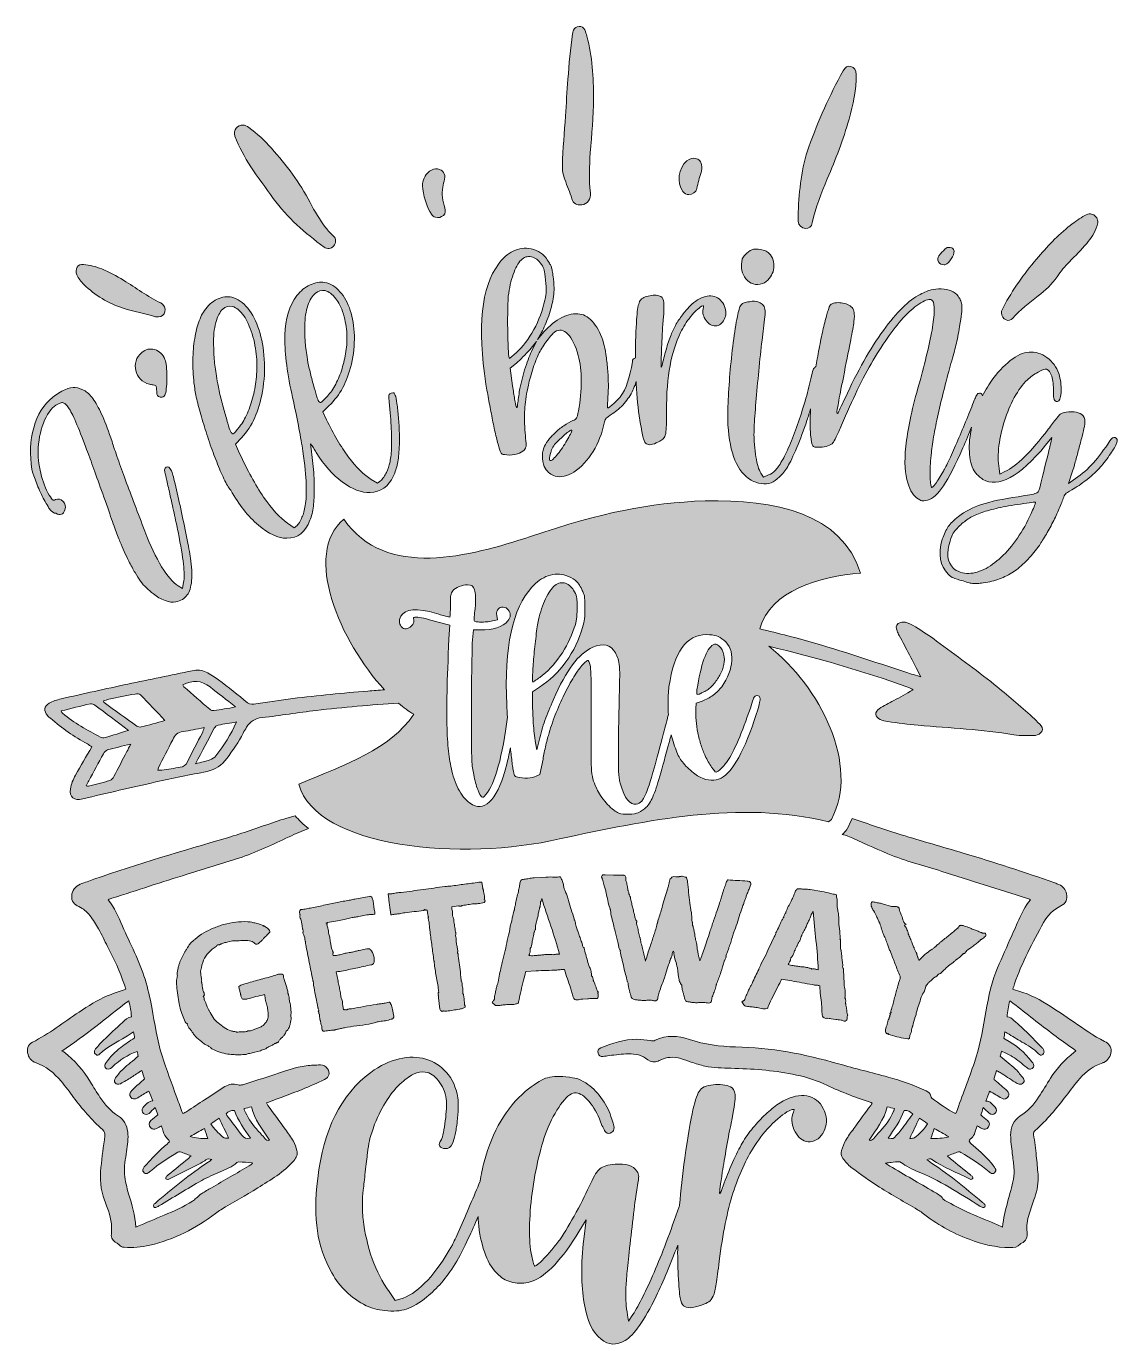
# Model space of a CAD drawing. Header units: inches. Extents: x 137 to 942, y -1027 to -54.
import ezdxf

# ---------------------------------------------------------------- set-up
doc = ezdxf.new("R2010")
doc.units = ezdxf.units.IN
doc.header["$MEASUREMENT"] = 0
doc.layers.add('Layer 1', color=7, linetype='Continuous')

# ---------------------------------------------------------------- blocks, each defined once
blk = doc.blocks.new('block 2')
at = {"layer": 'Layer 1', "true_color": 0xffffff}
h = blk.add_hatch(color=7, dxfattribs=at)
h.dxf.hatch_style = 2
edge = h.paths.add_edge_path()
edge.add_spline(control_points=[(539.66, -181.04), (540.64, -184.51), (543.38, -186), (546.96, -185.56), (551.25, -185.03), (553.98, -181.38), (553.41, -176.73), (552.19, -166.84), (552.56, -156.95), (553.33, -147.06), (554.38, -133.69), (555.61, -120.33), (555.65, -106.9), (555.71, -91.47), (554.8, -76.14), (550.78, -61.14), (550.36, -59.57), (549.93, -57.97), (549.26, -56.5), (548.48, -54.77), (546.98, -53.89), (545.04, -53.95), (543.1, -54.01), (541.76, -55), (540.89, -56.69), (540.45, -57.55), (540.38, -58.47), (540.24, -59.4), (538.56, -70.47), (537.58, -81.62), (536.8, -92.78), (536.17, -101.86), (535.54, -110.93), (534.99, -120.01), (534.24, -132.11), (533.07, -144.19), (532.71, -156.32), (532.59, -160), (533.28, -163.49), (534.52, -166.92), (536.23, -171.63), (538.28, -176.2), (539.66, -181.04)], knot_values=[0, 0, 0, 0, 1, 1, 1, 2, 2, 2, 3, 3, 3, 4, 4, 4, 5, 5, 5, 6, 6, 6, 7, 7, 7, 8, 8, 8, 9, 9, 9, 10, 10, 10, 11, 11, 11, 12, 12, 12, 13, 13, 13, 14, 14, 14, 14], degree=3, periodic=1)
h = blk.add_hatch(color=7, dxfattribs=at)
h.dxf.hatch_style = 2
edge = h.paths.add_edge_path()
edge.add_spline(control_points=[(712.12, -202.99), (714.8, -203.17), (716.5, -201.87), (717.15, -198.74), (719.5, -187.5), (723.69, -176.87), (728.2, -166.38), (734.36, -152.01), (739.96, -137.45), (744.25, -122.41), (747.34, -111.61), (749.52, -100.67), (749.61, -89.39), (749.63, -86.3), (748.16, -84.25), (745.62, -83.54), (743.18, -82.86), (741.48, -83.74), (739.79, -86.77), (729.82, -104.76), (721.56, -123.52), (714.6, -142.84), (709.02, -158.36), (707.53, -174.63), (706.7, -190.98), (706.7, -193.2), (706.62, -195.42), (706.72, -197.63), (706.86, -200.63), (709.11, -202.79), (712.12, -202.99)], knot_values=[0, 0, 0, 0, 1, 1, 1, 2, 2, 2, 3, 3, 3, 4, 4, 4, 5, 5, 5, 6, 6, 6, 7, 7, 7, 8, 8, 8, 9, 9, 9, 10, 10, 10, 10], degree=3, periodic=1)
h = blk.add_hatch(color=7, dxfattribs=at)
h.dxf.hatch_style = 2
edge = h.paths.add_edge_path()
edge.add_spline(control_points=[(302.78, -157.44), (308.01, -165.43), (313.85, -173), (319.4, -180.77), (329.61, -195.09), (342.82, -206.3), (356.81, -216.67), (359.32, -218.52), (361.98, -218.08), (363.98, -215.85), (366.03, -213.57), (365.78, -210.34), (363.81, -208.65), (361.69, -206.83), (359.9, -204.67), (358.16, -202.47), (353.58, -196.69), (349.91, -190.33), (346.55, -183.81), (338.94, -169.11), (328.99, -156.09), (318.05, -143.78), (313.01, -138.11), (307.46, -132.97), (301.27, -128.54), (299.93, -127.58), (298.61, -126.63), (296.92, -126.75), (293.42, -126.59), (289.23, -130.11), (291.05, -134.86), (294.13, -142.85), (298.11, -150.3), (302.78, -157.44)], knot_values=[0, 0, 0, 0, 1, 1, 1, 2, 2, 2, 3, 3, 3, 4, 4, 4, 5, 5, 5, 6, 6, 6, 7, 7, 7, 8, 8, 8, 9, 9, 9, 10, 10, 10, 11, 11, 11, 11], degree=3, periodic=1)
h = blk.add_hatch(color=7, dxfattribs=at)
h.dxf.hatch_style = 2
edge = h.paths.add_edge_path()
edge.add_spline(control_points=[(626.07, -178.01), (628.99, -177.95), (631.17, -176.39), (631.91, -173.42), (632.89, -169.47), (633.74, -165.49), (635.15, -161.64), (635.54, -160.58), (635.48, -159.35), (635.53, -158.96), (635.61, -154.49), (634.44, -152.35), (631.7, -151.49), (629.03, -150.66), (626.68, -151.38), (624.55, -153.15), (618.25, -158.37), (616.86, -169.09), (621.63, -175.75), (622.75, -177.31), (624.17, -178.06), (626.07, -178.01)], knot_values=[0, 0, 0, 0, 1, 1, 1, 2, 2, 2, 3, 3, 3, 4, 4, 4, 5, 5, 5, 6, 6, 6, 7, 7, 7, 7], degree=3, periodic=1)
h = blk.add_hatch(color=7, dxfattribs=at)
h.dxf.hatch_style = 2
edge = h.paths.add_edge_path()
edge.add_spline(control_points=[(439.07, -194.7), (441.25, -195.2), (443.26, -194.88), (444.93, -193.32), (446.58, -191.78), (446.65, -189.95), (445.99, -187.87), (444.38, -182.83), (443.48, -177.68), (444.43, -172.39), (444.77, -170.44), (445.41, -168.56), (445.82, -166.63), (446.66, -162.63), (444.6, -159.68), (440.61, -159.08), (438.4, -158.75), (436.46, -159.44), (434.74, -160.78), (430.93, -163.73), (429.43, -167.72), (429.54, -171.42), (429.6, -177.89), (432.86, -187.91), (436.05, -192.49), (436.81, -193.59), (437.76, -194.4), (439.07, -194.7)], knot_values=[0, 0, 0, 0, 1, 1, 1, 2, 2, 2, 3, 3, 3, 4, 4, 4, 5, 5, 5, 6, 6, 6, 7, 7, 7, 8, 8, 8, 9, 9, 9, 9], degree=3, periodic=1)
h = blk.add_hatch(color=7, dxfattribs=at)
h.dxf.hatch_style = 2
edge = h.paths.add_edge_path()
edge.add_spline(control_points=[(860.14, -270.49), (862.01, -271.37), (863.58, -270.72), (864.84, -269.29), (870.44, -262.95), (877.24, -257.99), (883.8, -252.76), (889.02, -248.61), (893.98, -244.18), (897.73, -238.6), (900.42, -234.62), (903.54, -231.01), (906.85, -227.55), (911.13, -223.09), (915.68, -218.9), (919.61, -214.1), (922.88, -210.11), (925.68, -205.83), (927.35, -200.9), (928.37, -197.86), (927.79, -195.36), (925.72, -193.59), (923.66, -191.85), (921.19, -191.75), (918.25, -193.42), (914.48, -195.54), (910.94, -198), (907.54, -200.67), (898.23, -207.98), (890.16, -216.55), (882.57, -225.59), (873.32, -236.6), (864.93, -248.2), (858.18, -260.94), (857.47, -262.27), (856.64, -263.57), (856.7, -265.2), (856.98, -267.52), (857.91, -269.44), (860.14, -270.49)], knot_values=[0, 0, 0, 0, 1, 1, 1, 2, 2, 2, 3, 3, 3, 4, 4, 4, 5, 5, 5, 6, 6, 6, 7, 7, 7, 8, 8, 8, 9, 9, 9, 10, 10, 10, 11, 11, 11, 12, 12, 12, 13, 13, 13, 13], degree=3, periodic=1)
h = blk.add_hatch(color=7, dxfattribs=at)
h.dxf.hatch_style = 2
edge = h.paths.add_edge_path()
edge.add_spline(control_points=[(478.48, -330.19), (479.29, -334.46), (480.1, -338.67), (480.9, -342.85), (481.7, -347.03), (482.52, -350.93), (483.36, -354.57), (484.19, -358.21), (485.03, -361.41), (485.86, -364.16), (486.67, -366.74), (487.23, -368.27), (487.55, -368.77), (487.87, -369.27), (488.66, -369.63), (489.93, -369.85), (492.46, -370.29), (495.03, -370.23), (497.64, -369.69), (500.24, -369.14), (502.2, -368.35), (503.51, -367.32), (504.82, -366.3), (505.59, -365.23), (505.83, -364.14), (505.97, -363.77), (505.95, -362.31), (505.76, -359.76), (505.57, -357.2), (505.32, -354.43), (505, -351.45), (504.69, -345.27), (504.71, -339.71), (505.07, -334.79), (505.43, -329.87), (506.27, -324.5), (507.6, -318.67), (508.43, -314.85), (509.62, -310.59), (511.16, -305.9), (512.69, -301.2), (514.2, -297.45), (515.67, -294.62), (517.14, -291.8), (519.08, -288.8), (521.5, -285.61), (523.91, -282.42), (525.76, -280.31), (527.08, -279.28), (530.4, -277.15), (533.61, -277.69), (536.71, -280.91), (539.81, -284.13), (542.37, -289.36), (544.39, -296.6), (545.87, -302.12), (546.64, -308.44), (546.69, -315.53), (546.74, -322.63), (546.02, -329.99), (544.54, -337.61), (543.96, -340.51), (543.48, -342.29), (543.11, -342.95), (542.74, -343.62), (541.87, -344.2), (540.5, -344.7), (538.3, -345.65), (536.03, -346.91), (533.72, -348.49), (531.4, -350.07), (529.28, -351.81), (527.35, -353.71), (525.43, -355.6), (523.68, -357.52), (522.11, -359.46), (520.54, -361.41), (519.49, -363.21), (518.96, -364.86), (518.14, -367.08), (517.84, -369.74), (518.09, -372.82), (518.33, -375.9), (518.98, -378.27), (520.05, -379.93), (521.12, -381.59), (522.18, -382.81), (523.24, -383.58), (524.3, -384.36), (525.67, -385.1), (527.34, -385.81), (529.17, -386.32), (531.39, -386.3), (534, -385.76), (536.6, -385.21), (538.98, -384.2), (541.13, -382.72), (546.6, -379.12), (551.34, -374.08), (555.35, -367.61), (559.36, -361.14), (562.17, -353.82), (563.78, -345.66), (564.02, -344.57), (564.46, -343.68), (565.09, -342.99), (565.73, -342.3), (567.21, -341.21), (569.54, -339.71), (572.7, -337.77), (575.62, -335.24), (578.31, -332.11), (580.99, -328.98), (583.13, -325.73), (584.72, -322.36), (585.45, -320.87), (586.14, -319.06), (586.8, -316.95), (586.9, -316.62), (586.99, -316.29), (587.09, -315.96), (587.17, -317.75), (587.26, -319.54), (587.37, -321.26), (587.96, -330.52), (588.99, -339.3), (590.46, -347.59), (591.37, -352.71), (592.1, -356.23), (592.64, -358.17), (593.19, -360.11), (593.9, -361.34), (594.79, -361.86), (596.38, -363.09), (599.29, -362.63), (603.52, -360.48), (604.92, -359.77), (606.02, -359.1), (606.82, -358.47), (607.61, -357.85), (608.22, -356.83), (608.65, -355.42), (609.08, -354), (609.33, -351.97), (609.4, -349.32), (609.47, -346.67), (609.5, -342.96), (609.46, -338.19), (609.55, -324.6), (610.45, -313.29), (612.15, -304.27), (613.86, -295.26), (616.45, -287.12), (619.94, -279.85), (621.85, -275.78), (624.3, -271.88), (627.28, -268.15), (630.26, -264.42), (632.98, -261.85), (635.44, -260.42), (636.32, -260.06), (636.8, -259.97), (636.9, -260.14), (636.98, -260.32), (636.86, -261.03), (636.51, -262.26), (636, -265.27), (636.72, -268.14), (638.69, -270.86), (640.64, -273.59), (642.95, -274.94), (645.6, -274.92), (647.01, -274.91), (648.29, -274.46), (649.43, -273.57), (650.57, -272.68), (651.49, -271.53), (652.19, -270.11), (652.88, -268.69), (653.27, -267.15), (653.35, -265.47), (653.43, -263.79), (653.11, -262.16), (652.39, -260.57), (650.78, -256.7), (648.29, -254.24), (644.93, -253.2), (641.56, -252.17), (637.86, -252.72), (633.81, -254.87), (632.05, -255.76), (630.21, -257.1), (628.28, -258.88), (626.34, -260.66), (624.46, -262.7), (622.62, -265), (620.78, -267.31), (619.03, -269.8), (617.38, -272.46), (615.71, -275.11), (614.37, -277.77), (613.32, -280.43), (612.1, -283.26), (610.89, -286.76), (609.68, -290.91), (608.47, -295.07), (607.44, -299.01), (606.58, -302.72), (606.07, -305.02), (605.76, -305.82), (605.67, -305.11), (605.58, -304.41), (605.6, -300.96), (605.73, -294.78), (605.89, -291.25), (606.08, -287.1), (606.32, -282.33), (606.55, -277.56), (606.83, -273.58), (607.16, -270.4), (607.65, -264.04), (607.8, -259.81), (607.61, -257.69), (607.42, -255.57), (606.7, -254.08), (605.46, -253.2), (604.57, -252.67), (603.38, -252.38), (601.88, -252.29), (600.38, -252.22), (598.84, -252.31), (597.25, -252.59), (595.66, -252.87), (594.21, -253.32), (592.89, -253.94), (591.57, -254.57), (590.65, -255.33), (590.12, -256.21), (589.07, -257.81), (588.3, -261.12), (587.8, -266.16), (587.3, -271.2), (586.92, -279.19), (586.63, -290.14), (586.61, -292.99), (586.61, -295.78), (586.63, -298.5), (585.26, -298.77), (584.47, -299.7), (584.33, -301.36), (582.55, -312.92), (579.65, -321.49), (575.64, -327.07), (575.17, -327.65), (574.41, -328.45), (573.36, -329.45), (572.31, -330.45), (571.31, -331.4), (570.34, -332.3), (569.37, -333.2), (568.47, -333.97), (567.65, -334.59), (566.83, -335.21), (566.32, -335.44), (566.13, -335.28), (565.93, -335.13), (565.89, -334.29), (565.99, -332.77), (566.1, -331.25), (566.21, -329.42), (566.33, -327.27), (566.56, -324.41), (566.65, -321.15), (566.62, -317.52), (566.58, -313.88), (566.41, -310.21), (566.1, -306.52), (565.79, -302.82), (565.36, -299.27), (564.82, -295.87), (564.28, -292.46), (563.72, -289.72), (563.14, -287.66), (561.43, -281.63), (558.98, -276.65), (555.81, -272.73), (552.63, -268.81), (549.24, -266.6), (545.64, -266.1), (541.49, -265.48), (537.05, -266.35), (532.34, -268.72), (527.62, -271.1), (523.2, -274.64), (519.09, -279.34), (519.09, -279.34), (514.36, -284.91), (514.36, -284.91), (514.36, -284.91), (517.28, -279.8), (517.28, -279.8), (519.2, -276.22), (520.98, -272.08), (522.6, -267.37), (524.23, -262.67), (525.29, -258.52), (525.79, -254.91), (526.24, -252.56), (526.5, -250.4), (526.56, -248.43), (526.61, -246.48), (526.45, -243.74), (526.08, -240.23), (525.85, -238.12), (525.62, -236.46), (525.41, -235.24), (525.18, -234.02), (524.98, -232.98), (524.8, -232.11), (524.62, -231.24), (524.31, -230.47), (523.89, -229.81), (523.46, -229.15), (522.92, -228.23), (522.26, -227.05), (520.53, -224.22), (518.67, -222.16), (516.67, -220.86), (514.66, -219.57), (512.3, -218.63), (509.57, -218.03), (505.03, -217.1), (500.65, -217.66), (496.43, -219.71), (492.21, -221.76), (488.56, -224.99), (485.49, -229.41), (472.91, -246.21), (469.86, -275.67), (476.34, -317.77), (476.95, -321.79), (477.66, -325.93), (478.48, -330.19)], knot_values=[0, 0, 0, 0, 1, 1, 1, 2, 2, 2, 3, 3, 3, 4, 4, 4, 5, 5, 5, 6, 6, 6, 7, 7, 7, 8, 8, 8, 9, 9, 9, 10, 10, 10, 11, 11, 11, 12, 12, 12, 13, 13, 13, 14, 14, 14, 15, 15, 15, 16, 16, 16, 17, 17, 17, 18, 18, 18, 19, 19, 19, 20, 20, 20, 21, 21, 21, 22, 22, 22, 23, 23, 23, 24, 24, 24, 25, 25, 25, 26, 26, 26, 27, 27, 27, 28, 28, 28, 29, 29, 29, 30, 30, 30, 31, 31, 31, 32, 32, 32, 33, 33, 33, 34, 34, 34, 35, 35, 35, 36, 36, 36, 37, 37, 37, 38, 38, 38, 39, 39, 39, 40, 40, 40, 41, 41, 41, 42, 42, 42, 43, 43, 43, 44, 44, 44, 45, 45, 45, 46, 46, 46, 47, 47, 47, 48, 48, 48, 49, 49, 49, 50, 50, 50, 51, 51, 51, 52, 52, 52, 53, 53, 53, 54, 54, 54, 55, 55, 55, 56, 56, 56, 57, 57, 57, 58, 58, 58, 59, 59, 59, 60, 60, 60, 61, 61, 61, 62, 62, 62, 63, 63, 63, 64, 64, 64, 65, 65, 65, 66, 66, 66, 67, 67, 67, 68, 68, 68, 69, 69, 69, 70, 70, 70, 71, 71, 71, 72, 72, 72, 73, 73, 73, 74, 74, 74, 75, 75, 75, 76, 76, 76, 77, 77, 77, 78, 78, 78, 79, 79, 79, 80, 80, 80, 81, 81, 81, 82, 82, 82, 83, 83, 83, 84, 84, 84, 85, 85, 85, 86, 86, 86, 87, 87, 87, 88, 88, 88, 89, 89, 89, 90, 90, 90, 91, 91, 91, 92, 92, 92, 93, 93, 93, 94, 94, 94, 95, 95, 95, 96, 96, 96, 97, 97, 97, 98, 98, 98, 99, 99, 99, 100, 100, 100, 101, 101, 101, 102, 102, 102, 103, 103, 103, 104, 104, 104, 105, 105, 105, 106, 106, 106, 107, 107, 107, 108, 108, 108, 109, 109, 109, 110, 110, 110, 111, 111, 111, 112, 112, 112, 113, 113, 113, 114, 114, 114, 114], degree=3, periodic=1)
edge = h.paths.add_edge_path()
edge.add_spline(control_points=[(539.08, -353.78), (538.5, -355), (537.73, -356.45), (536.76, -358.15), (535.78, -359.86), (534.73, -361.61), (533.59, -363.42), (532.46, -365.23), (531.34, -366.82), (530.24, -368.18), (528.99, -369.74), (527.8, -371.1), (526.69, -372.29), (525.57, -373.48), (524.84, -374.09), (524.49, -374.13), (523.61, -374.22), (523.15, -374.05), (523.1, -373.61), (523.05, -373.17), (523.33, -371.68), (523.95, -369.12), (524.38, -366.59), (525.62, -364.06), (527.66, -361.53), (528.46, -360.74), (529.51, -359.73), (530.8, -358.53), (532.09, -357.32), (533.34, -356.17), (534.56, -355.06), (535.77, -353.96), (536.88, -353.08), (537.87, -352.44), (538.87, -351.8), (539.46, -351.56), (539.66, -351.72), (539.85, -351.87), (539.66, -352.56), (539.08, -353.78)], knot_values=[0, 0, 0, 0, 1, 1, 1, 2, 2, 2, 3, 3, 3, 4, 4, 4, 5, 5, 5, 6, 6, 6, 7, 7, 7, 8, 8, 8, 9, 9, 9, 10, 10, 10, 11, 11, 11, 12, 12, 12, 13, 13, 13, 13], degree=3, periodic=1)
edge = h.paths.add_edge_path()
edge.add_spline(control_points=[(510.44, -292.52), (508.87, -295.89), (507.22, -300.15), (505.49, -305.31), (503.77, -310.47), (502.4, -315.68), (501.39, -320.93), (501.04, -322.57), (500.75, -324.38), (500.52, -326.36), (500.29, -328.34), (500.08, -330.04), (499.89, -331.48), (499.59, -333.65), (499.42, -334.86), (499.36, -335.14), (499.3, -335.41), (499.05, -335.13), (498.61, -334.29), (498.36, -333.61), (497.99, -331.78), (497.49, -328.81), (497, -325.85), (496.48, -322.62), (495.93, -319.12), (495.93, -319.12), (494.25, -305.98), (494.25, -305.98), (494.25, -305.98), (498.85, -302.29), (498.85, -302.29), (500.15, -301.27), (501.74, -299.76), (503.63, -297.78), (505.52, -295.81), (507.17, -294.03), (508.59, -292.46), (508.59, -292.46), (513.71, -286.31), (513.71, -286.31), (513.71, -286.31), (510.44, -292.52), (510.44, -292.52)], knot_values=[0, 0, 0, 0, 1, 1, 1, 2, 2, 2, 3, 3, 3, 4, 4, 4, 5, 5, 5, 6, 6, 6, 7, 7, 7, 8, 8, 8, 9, 9, 9, 10, 10, 10, 11, 11, 11, 12, 12, 12, 13, 13, 13, 14, 14, 14, 14], degree=3, periodic=1)
edge = h.paths.add_edge_path()
edge.add_spline(control_points=[(492.36, -264.9), (492.43, -259.74), (492.58, -255.73), (492.8, -252.86), (493.58, -246.92), (494.79, -241.59), (496.41, -236.89), (498.04, -232.19), (499.96, -228.65), (502.2, -226.28), (504.45, -224.09), (506.98, -223.28), (509.8, -223.86), (512.61, -224.45), (515.08, -226.32), (517.19, -229.46), (518.26, -231.13), (518.94, -232.56), (519.25, -233.77), (519.56, -234.98), (519.91, -237.43), (520.31, -241.12), (520.69, -244.63), (520.84, -247.32), (520.78, -249.19), (520.71, -251.06), (520.37, -253.27), (519.76, -255.82), (518.09, -263.46), (515.41, -270.72), (511.71, -277.6), (508.01, -284.48), (503.57, -290.24), (498.39, -294.88), (497.07, -295.92), (496.02, -296.83), (495.22, -297.62), (494.41, -298.42), (493.92, -298.83), (493.75, -298.85), (493.4, -298.88), (493.11, -297.05), (492.89, -293.34), (492.67, -289.64), (492.51, -285.26), (492.41, -280.21), (492.31, -275.16), (492.3, -270.06), (492.36, -264.9)], knot_values=[0, 0, 0, 0, 1, 1, 1, 2, 2, 2, 3, 3, 3, 4, 4, 4, 5, 5, 5, 6, 6, 6, 7, 7, 7, 8, 8, 8, 9, 9, 9, 10, 10, 10, 11, 11, 11, 12, 12, 12, 13, 13, 13, 14, 14, 14, 15, 15, 15, 16, 16, 16, 16], degree=3, periodic=1)
h = blk.add_hatch(color=7, dxfattribs=at)
h.dxf.hatch_style = 2
edge = h.paths.add_edge_path()
edge.add_spline(control_points=[(670.75, -242.65), (672.44, -243.83), (674.52, -244.37), (677.01, -244.28), (679.49, -244.18), (681.49, -243.48), (683, -242.17), (686.38, -239.4), (688.3, -235.99), (688.76, -231.95), (689.21, -227.91), (688.04, -224.38), (685.24, -221.35), (684.25, -220.4), (683.36, -219.76), (682.59, -219.44), (681.81, -219.12), (680.46, -218.81), (678.54, -218.5), (676.61, -218.19), (675.2, -218.09), (674.31, -218.2), (673.42, -218.32), (672.42, -218.69), (671.31, -219.32), (669.64, -220.45), (668.13, -221.75), (666.79, -223.25), (666.01, -224.26), (665.5, -225.2), (665.27, -226.07), (665.03, -226.94), (664.93, -228.43), (664.96, -230.56), (664.79, -235.51), (666.72, -239.54), (670.75, -242.65)], knot_values=[0, 0, 0, 0, 1, 1, 1, 2, 2, 2, 3, 3, 3, 4, 4, 4, 5, 5, 5, 6, 6, 6, 7, 7, 7, 8, 8, 8, 9, 9, 9, 10, 10, 10, 11, 11, 11, 12, 12, 12, 12], degree=3, periodic=1)
h = blk.add_hatch(color=7, dxfattribs=at)
h.dxf.hatch_style = 2
edge = h.paths.add_edge_path()
edge.add_spline(control_points=[(814.37, -229.75), (814.54, -229.72), (815.02, -229.71), (815.45, -229.58), (818.01, -228.79), (822.05, -222.45), (821.72, -219.79), (821.5, -218.01), (820.59, -217.12), (818.8, -216.94), (817.34, -216.79), (815.99, -217.13), (814.97, -218.18), (813.44, -219.75), (811.94, -221.36), (810.58, -223.08), (809.48, -224.47), (809.48, -226.1), (810.35, -227.65), (811.15, -229.1), (812.45, -229.74), (814.37, -229.75)], knot_values=[0, 0, 0, 0, 1, 1, 1, 2, 2, 2, 3, 3, 3, 4, 4, 4, 5, 5, 5, 6, 6, 6, 7, 7, 7, 7], degree=3, periodic=1)
h = blk.add_hatch(color=7, dxfattribs=at)
h.dxf.hatch_style = 2
edge = h.paths.add_edge_path()
edge.add_spline(control_points=[(179.5, -244.29), (187.96, -252.17), (197.53, -258.34), (208.6, -261.76), (216.49, -264.2), (224.57, -266), (232.57, -268.06), (233.24, -268.23), (233.96, -268.3), (234.65, -268.29), (237.09, -268.26), (238.84, -266.78), (239.34, -264.42), (239.92, -261.73), (238.96, -259.29), (236.32, -257.97), (226.7, -253.15), (218.02, -246.83), (208.92, -241.19), (203.76, -237.99), (198.49, -235.03), (192.82, -232.82), (188.57, -231.16), (184.22, -229.95), (179.3, -229.49), (175.31, -228.78), (172.56, -233.33), (174.44, -237.22), (175.71, -239.87), (177.35, -242.29), (179.5, -244.29)], knot_values=[0, 0, 0, 0, 1, 1, 1, 2, 2, 2, 3, 3, 3, 4, 4, 4, 5, 5, 5, 6, 6, 6, 7, 7, 7, 8, 8, 8, 9, 9, 9, 10, 10, 10, 10], degree=3, periodic=1)
h = blk.add_hatch(color=7, dxfattribs=at)
h.dxf.hatch_style = 2
edge = h.paths.add_edge_path()
edge.add_spline(control_points=[(261.42, -321.21), (261.74, -324.07), (262.48, -327.63), (263.62, -331.9), (264.76, -336.17), (266.04, -340.76), (267.47, -345.68), (268.9, -350.6), (270.5, -355.6), (272.26, -360.69), (274.02, -365.79), (275.8, -370.64), (277.6, -375.26), (279.4, -379.87), (281.19, -384.03), (282.99, -387.73), (284.78, -391.43), (286.44, -394.24), (287.96, -396.17), (294.04, -406.86), (300.86, -415.42), (308.39, -421.87), (315.94, -428.31), (322.95, -431.55), (329.42, -431.57), (337.35, -431.52), (343.01, -427.09), (346.38, -418.28), (347.67, -415.29), (348.54, -411.84), (348.99, -407.91), (349.44, -403.98), (349.63, -399.53), (349.57, -394.56), (349.66, -390.09), (349.4, -384.76), (348.78, -378.58), (348.16, -372.4), (347.54, -366.81), (346.92, -361.83), (347.62, -362.9), (348.31, -363.94), (348.99, -364.93), (349.66, -365.92), (350.38, -367.04), (351.14, -368.28), (356.75, -377.46), (363.16, -384.71), (370.36, -390.06), (377.56, -395.41), (384.37, -398.01), (390.8, -397.87), (398.63, -397.48), (404.38, -393.38), (408.07, -385.59), (409.41, -382.77), (410.4, -379.69), (411.03, -376.35), (411.66, -373.02), (412.11, -369.09), (412.37, -364.57), (412.55, -361.56), (412.57, -358.04), (412.43, -354.01), (412.29, -349.99), (412.06, -346.09), (411.72, -342.31), (411.38, -338.53), (411.02, -335.14), (410.64, -332.11), (410.25, -329.09), (409.82, -327.1), (409.34, -326.13), (409.03, -325.12), (408.7, -324.53), (408.37, -324.35), (408.04, -324.18), (407.37, -324.25), (406.36, -324.56), (405.51, -324.83), (405.01, -325.12), (404.83, -325.45), (404.66, -325.78), (404.58, -326.59), (404.61, -327.88), (405.39, -335.77), (405.96, -342.67), (406.31, -348.56), (406.65, -354.47), (406.77, -359.61), (406.65, -363.99), (406.52, -368.37), (406.15, -372.09), (405.53, -375.15), (404.9, -378.21), (404.01, -380.84), (402.85, -383.05), (402.26, -384.15), (401.6, -385.28), (400.85, -386.44), (400.09, -387.6), (399.35, -388.47), (398.61, -389.07), (398.61, -389.07), (396.39, -390.87), (396.39, -390.87), (396.39, -390.87), (391.68, -388.17), (391.68, -388.17), (386.22, -384.87), (380.63, -379.35), (374.9, -371.6), (369.17, -363.86), (363.74, -354.68), (358.61, -344.07), (358.61, -344.07), (355.97, -338.23), (355.97, -338.23), (355.97, -338.23), (360.42, -333.8), (360.42, -333.8), (364.7, -329.7), (368.11, -325.23), (370.68, -320.36), (373.24, -315.51), (375.34, -309.77), (376.99, -303.16), (378.65, -295.99), (379.39, -288.97), (379.2, -282.09), (379.01, -275.22), (378.01, -269.01), (376.21, -263.47), (374.4, -257.93), (371.86, -253.31), (368.59, -249.61), (365.32, -245.91), (361.51, -243.63), (357.17, -242.75), (353.89, -242.29), (350.34, -242.93), (346.54, -244.66), (342.73, -246.39), (339.5, -248.96), (336.86, -252.37), (331.11, -260.07), (328.11, -269.78), (327.86, -281.5), (327.61, -293.22), (329.31, -307.67), (332.97, -324.84), (336.38, -340.05), (338.93, -352.89), (340.6, -363.37), (342.28, -373.85), (343.26, -382.56), (343.56, -389.48), (343.86, -396.42), (343.74, -401.86), (343.21, -405.81), (342.68, -409.77), (341.94, -412.91), (341, -415.23), (340.42, -416.34), (339.79, -417.6), (339.12, -419), (338.45, -420.42), (337.74, -421.42), (337, -422.02), (337, -422.02), (334.78, -423.81), (334.78, -423.81), (334.78, -423.81), (329.83, -420.36), (329.83, -420.36), (324.22, -416.55), (318.35, -410.14), (312.23, -401.13), (306.11, -392.12), (300.2, -381.38), (294.49, -368.92), (294.49, -368.92), (291.54, -362.07), (291.54, -362.07), (291.54, -362.07), (295.91, -357.39), (295.91, -357.39), (300.08, -352.95), (303.36, -348.01), (305.74, -342.56), (308.11, -337.11), (310, -330.66), (311.39, -323.2), (312.79, -315.19), (313.24, -307.24), (312.73, -299.35), (312.23, -291.47), (310.95, -284.34), (308.88, -277.95), (306.81, -271.57), (304.03, -266.19), (300.55, -261.81), (297.07, -257.44), (293.14, -254.73), (288.75, -253.69), (285.35, -252.89), (281.77, -253.4), (277.99, -255.21), (274.21, -257.04), (271.05, -259.82), (268.51, -263.56), (266.61, -266.36), (265.01, -269.87), (263.72, -274.05), (262.43, -278.24), (261.47, -282.89), (260.83, -287.98), (260.19, -293.08), (259.92, -298.48), (260.02, -304.17), (260.12, -309.87), (260.59, -315.55), (261.42, -321.21)], knot_values=[0, 0, 0, 0, 1, 1, 1, 2, 2, 2, 3, 3, 3, 4, 4, 4, 5, 5, 5, 6, 6, 6, 7, 7, 7, 8, 8, 8, 9, 9, 9, 10, 10, 10, 11, 11, 11, 12, 12, 12, 13, 13, 13, 14, 14, 14, 15, 15, 15, 16, 16, 16, 17, 17, 17, 18, 18, 18, 19, 19, 19, 20, 20, 20, 21, 21, 21, 22, 22, 22, 23, 23, 23, 24, 24, 24, 25, 25, 25, 26, 26, 26, 27, 27, 27, 28, 28, 28, 29, 29, 29, 30, 30, 30, 31, 31, 31, 32, 32, 32, 33, 33, 33, 34, 34, 34, 35, 35, 35, 36, 36, 36, 37, 37, 37, 38, 38, 38, 39, 39, 39, 40, 40, 40, 41, 41, 41, 42, 42, 42, 43, 43, 43, 44, 44, 44, 45, 45, 45, 46, 46, 46, 47, 47, 47, 48, 48, 48, 49, 49, 49, 50, 50, 50, 51, 51, 51, 52, 52, 52, 53, 53, 53, 54, 54, 54, 55, 55, 55, 56, 56, 56, 57, 57, 57, 58, 58, 58, 59, 59, 59, 60, 60, 60, 61, 61, 61, 62, 62, 62, 63, 63, 63, 64, 64, 64, 65, 65, 65, 66, 66, 66, 67, 67, 67, 68, 68, 68, 69, 69, 69, 70, 70, 70, 71, 71, 71, 72, 72, 72, 73, 73, 73, 74, 74, 74, 74], degree=3, periodic=1)
edge = h.paths.add_edge_path()
edge.add_spline(control_points=[(342.88, -286.13), (342.64, -282.98), (342.57, -279.16), (342.67, -274.69), (342.73, -268.95), (343.47, -264), (344.87, -259.87), (346.27, -255.74), (348.07, -252.74), (350.26, -250.86), (352.45, -248.98), (354.88, -248.32), (357.55, -248.87), (360.21, -249.43), (362.91, -251.42), (365.63, -254.83), (367.69, -257.33), (369.52, -261.11), (371.08, -266.17), (372.65, -271.23), (373.49, -276.06), (373.62, -280.63), (373.86, -285), (373.64, -289.36), (372.96, -293.73), (372.28, -298.1), (371.33, -302.33), (370.09, -306.4), (368.86, -310.48), (367.31, -314.29), (365.45, -317.82), (363.59, -321.36), (361.54, -324.3), (359.32, -326.66), (356.68, -329.51), (355.09, -331.06), (354.52, -331.33), (353.96, -331.6), (353.3, -331.11), (352.55, -329.86), (352.06, -328.9), (351.47, -327.15), (350.77, -324.59), (350.07, -322.03), (349.28, -319.18), (348.4, -316.03), (347.52, -312.89), (346.71, -309.67), (345.97, -306.39), (345.23, -303.11), (344.66, -300.24), (344.27, -297.77), (343.58, -293.17), (343.12, -289.3), (342.88, -286.13)], knot_values=[0, 0, 0, 0, 1, 1, 1, 2, 2, 2, 3, 3, 3, 4, 4, 4, 5, 5, 5, 6, 6, 6, 7, 7, 7, 8, 8, 8, 9, 9, 9, 10, 10, 10, 11, 11, 11, 12, 12, 12, 13, 13, 13, 14, 14, 14, 15, 15, 15, 16, 16, 16, 17, 17, 17, 18, 18, 18, 18], degree=3, periodic=1)
edge = h.paths.add_edge_path()
edge.add_spline(control_points=[(276.95, -272.45), (278.22, -267.9), (279.93, -264.6), (282.06, -262.55), (284.2, -260.5), (286.63, -259.84), (289.35, -260.57), (292.07, -261.3), (294.87, -263.62), (297.75, -267.53), (298.78, -269.06), (299.82, -270.96), (300.9, -273.21), (301.96, -275.47), (302.93, -277.99), (303.79, -280.77), (304.65, -283.56), (305.35, -286.39), (305.87, -289.28), (306.39, -292.17), (306.8, -294.95), (307.07, -297.64), (307.47, -302.51), (307.42, -307.42), (306.93, -312.38), (306.43, -317.35), (305.63, -322.07), (304.53, -326.57), (303.43, -331.07), (302.01, -335.3), (300.28, -339.26), (298.54, -343.22), (296.62, -346.54), (294.49, -349.23), (291.97, -352.42), (290.42, -354.14), (289.86, -354.41), (289.29, -354.68), (288.58, -354.02), (287.72, -352.43), (287.24, -351.48), (286.58, -349.51), (285.75, -346.53), (284.92, -343.55), (283.99, -340.24), (282.95, -336.58), (281.91, -332.93), (280.95, -329.21), (280.05, -325.42), (279.15, -321.63), (278.45, -318.34), (277.96, -315.53), (277.12, -310.43), (276.5, -306.05), (276.1, -302.38), (275.7, -298.72), (275.45, -294.31), (275.34, -289.17), (275.14, -282.58), (275.68, -277), (276.95, -272.45)], knot_values=[0, 0, 0, 0, 1, 1, 1, 2, 2, 2, 3, 3, 3, 4, 4, 4, 5, 5, 5, 6, 6, 6, 7, 7, 7, 8, 8, 8, 9, 9, 9, 10, 10, 10, 11, 11, 11, 12, 12, 12, 13, 13, 13, 14, 14, 14, 15, 15, 15, 16, 16, 16, 17, 17, 17, 18, 18, 18, 19, 19, 19, 20, 20, 20, 20], degree=3, periodic=1)
h = blk.add_hatch(color=7, dxfattribs=at)
h.dxf.hatch_style = 2
edge = h.paths.add_edge_path()
edge.add_spline(control_points=[(940.73, -357.27), (939.33, -356.71), (937.99, -357.52), (936.71, -359.7), (932.59, -365.97), (928.53, -371.36), (924.52, -375.89), (920.51, -380.42), (916.1, -384.32), (911.31, -387.56), (911.31, -387.56), (906.21, -391.17), (906.21, -391.17), (906.21, -391.17), (908.95, -382.88), (908.95, -382.88), (909.62, -380.87), (910.37, -378.32), (911.2, -375.25), (912.03, -372.18), (912.89, -369.02), (913.77, -365.78), (914.66, -362.54), (915.46, -359.41), (916.18, -356.39), (916.9, -353.38), (917.48, -350.92), (917.92, -349.02), (919.13, -343.66), (917.64, -340.28), (913.44, -338.89), (911.58, -338.27), (909.27, -338.07), (906.5, -338.26), (903.73, -338.46), (901.76, -338.93), (900.59, -339.65), (900.14, -339.88), (899.03, -341.09), (897.28, -343.3), (895.52, -345.51), (893.5, -348.1), (891.21, -351.06), (878.54, -367.89), (867.91, -378.31), (859.3, -382.34), (859.3, -382.34), (855.61, -384.19), (855.61, -384.19), (855.61, -384.19), (855.01, -380.09), (855.01, -380.09), (854.1, -374.95), (854.06, -369.31), (854.89, -363.17), (855.71, -357.02), (857.08, -350.92), (859, -344.86), (860.91, -338.8), (863.31, -333.08), (866.21, -327.72), (869.1, -322.35), (872.3, -318.01), (875.81, -314.71), (877.98, -312.64), (880.66, -310.74), (883.85, -309.01), (887.04, -307.27), (889.05, -306.54), (889.89, -306.82), (891.58, -307.38), (892.87, -309.11), (893.77, -312.01), (894.68, -314.92), (895.11, -318.69), (895.07, -323.32), (895.08, -326.11), (895.28, -328.04), (895.68, -329.1), (896.07, -330.16), (896.83, -330.69), (897.95, -330.69), (899.52, -330.47), (900.45, -328.36), (900.74, -324.36), (901.04, -320.37), (900.62, -316.14), (899.49, -311.67), (898.3, -306.81), (895.73, -302.71), (891.8, -299.36), (887.87, -296.01), (883.5, -294.29), (878.7, -294.19), (874.45, -294.08), (869.91, -295.74), (865.06, -299.16), (860.21, -302.57), (855.33, -307.47), (850.43, -313.85), (847.52, -317.81), (844.97, -322.05), (842.73, -326.57), (842.65, -326.07), (842.51, -325.61), (842.28, -325.22), (841.72, -324.31), (840.86, -324.12), (839.69, -324.62), (839.31, -324.73), (838.86, -325.27), (838.32, -326.25), (837.78, -327.23), (837.21, -328.38), (836.61, -329.71), (835.15, -333.75), (833.32, -338.4), (831.11, -343.65), (828.89, -348.9), (826.69, -354.11), (824.49, -359.27), (822.29, -364.43), (820.23, -369.08), (818.31, -373.22), (816.39, -377.35), (814.91, -380.32), (813.87, -382.1), (811.74, -385.84), (809.79, -388.94), (808, -391.39), (806.2, -393.85), (805.19, -394.7), (804.98, -393.94), (804.36, -392.39), (804.06, -389.11), (804.08, -384.08), (804.1, -379.06), (804.42, -373.83), (805.06, -368.38), (805.38, -364.67), (806.03, -360.12), (807.01, -354.73), (807.99, -349.35), (809.16, -343.68), (810.51, -337.74), (811.87, -331.79), (813.33, -325.73), (814.91, -319.56), (816.48, -313.38), (818, -307.74), (819.48, -302.62), (820.98, -297.33), (822.21, -292.8), (823.17, -289.03), (824.12, -285.25), (825, -280.66), (825.81, -275.24), (826.51, -271.42), (826.98, -268.32), (827.24, -265.94), (827.49, -263.57), (827.57, -261.65), (827.48, -260.2), (827.38, -258.75), (827.12, -257.49), (826.69, -256.42), (826.25, -255.36), (825.61, -254.2), (824.76, -252.97), (822.14, -249.62), (817.99, -247.79), (812.3, -247.47), (809.43, -247.48), (806.96, -247.75), (804.89, -248.27), (802.81, -248.79), (800.1, -249.91), (796.74, -251.63), (788.43, -255.86), (779.36, -264.71), (769.55, -278.17), (759.73, -291.64), (750.32, -308.32), (741.31, -328.21), (738.37, -334.5), (736.63, -338.09), (736.11, -338.98), (735.59, -339.87), (735.31, -339.42), (735.29, -337.61), (735.38, -337.09), (735.58, -336.01), (735.88, -334.36), (736.18, -332.71), (736.57, -330.58), (737.04, -327.97), (737.52, -325.37), (738.1, -322.42), (738.79, -319.14), (739.48, -315.86), (740.14, -312.48), (740.77, -309), (742.78, -298.96), (744.36, -291.04), (745.51, -285.23), (746.66, -279.43), (747.43, -274.95), (747.83, -271.79), (748.23, -268.63), (748.28, -266.35), (748, -264.95), (747.72, -263.56), (747.22, -262.35), (746.51, -261.32), (745.76, -260.46), (744.65, -259.72), (743.15, -259.09), (741.65, -258.46), (740.11, -258.04), (738.53, -257.84), (736.95, -257.65), (735.37, -257.67), (733.8, -257.92), (732.23, -258.17), (731.1, -258.69), (730.42, -259.46), (729.98, -259.92), (729.42, -261.29), (728.73, -263.59), (728.04, -265.89), (727.23, -268.84), (726.31, -272.44), (725.38, -276.04), (724.46, -280.14), (723.53, -284.72), (722.6, -289.31), (721.68, -294.12), (720.76, -299.16), (720.39, -301.18), (720.07, -303.13), (719.74, -305.09), (719.57, -305.13), (719.41, -305.16), (719.23, -305.23), (718.68, -305.55), (718.18, -306.26), (717.75, -307.38), (717.32, -308.5), (716.72, -310.72), (715.96, -314.03), (714.9, -319.09), (713.5, -324.57), (711.76, -330.46), (710.03, -336.36), (708.16, -342.12), (706.18, -347.73), (704.2, -353.34), (702.2, -358.52), (700.19, -363.24), (698.18, -367.97), (696.37, -371.7), (694.77, -374.41), (692.76, -377.82), (691.08, -380.22), (689.75, -381.63), (688.41, -383.04), (686.74, -384.12), (684.74, -384.87), (684.74, -384.87), (681.18, -386.48), (681.18, -386.48), (681.18, -386.48), (679.74, -384.25), (679.74, -384.25), (678.12, -382.19), (676.82, -378.61), (675.85, -373.49), (674.87, -368.38), (674.29, -362.1), (674.11, -354.66), (674.09, -352.35), (674.31, -347.94), (674.76, -341.43), (675.21, -334.91), (675.8, -327.74), (676.52, -319.91), (677.24, -312.09), (678.01, -304.22), (678.83, -296.31), (679.65, -288.4), (680.41, -281.91), (681.12, -276.82), (681.54, -273.31), (681.87, -270.41), (682.12, -268.13), (682.37, -265.85), (682.36, -263.99), (682.11, -262.55), (681.85, -261.12), (681.36, -260.02), (680.62, -259.26), (679.87, -258.51), (678.89, -257.91), (677.69, -257.47), (675.79, -256.63), (673.51, -256.47), (670.82, -256.99), (669.21, -257.23), (667.9, -257.49), (666.91, -257.78), (665.92, -258.07), (665.13, -258.58), (664.55, -259.34), (663.96, -260.09), (663.49, -261.17), (663.13, -262.56), (662.77, -263.95), (662.33, -265.78), (661.82, -268.04), (660.75, -273.28), (659.73, -279.67), (658.76, -287.21), (657.79, -294.76), (657, -302.36), (656.37, -310.01), (655.75, -317.67), (655.29, -324.94), (654.99, -331.82), (654.68, -338.7), (654.66, -344.1), (654.92, -348.01), (656.12, -368.98), (661.81, -382.56), (672, -388.76), (674.21, -389.97), (676.68, -390.77), (679.4, -391.13), (682.12, -391.5), (684.56, -391.32), (686.74, -390.58), (688.56, -389.82), (690.61, -388.37), (692.88, -386.23), (695.15, -384.09), (697.19, -381.58), (698.98, -378.69), (700.79, -375.63), (703.01, -370.96), (705.67, -364.68), (708.31, -358.41), (710.82, -351.73), (713.17, -344.63), (714.14, -341.71), (715.03, -338.88), (715.9, -336.07), (715.41, -343.5), (715.41, -349.93), (715.9, -355.35), (716.35, -359.74), (716.86, -362.39), (717.41, -363.3), (717.96, -364.2), (719.69, -364.57), (722.6, -364.38), (727.48, -364.19), (730.73, -363.08), (732.36, -361.04), (732.77, -360.76), (733.57, -359.34), (734.76, -356.77), (735.94, -354.2), (737.27, -351.35), (738.74, -348.21), (746.46, -329.51), (754.22, -313.52), (762.03, -300.22), (769.84, -286.93), (777.76, -275.99), (785.78, -267.4), (789.56, -263.42), (793.37, -260.26), (797.21, -257.91), (801.04, -255.56), (803.7, -254.79), (805.17, -255.59), (806.32, -256.16), (806.96, -258.03), (807.11, -261.19), (807.24, -264.36), (806.93, -268.57), (806.15, -273.81), (805.37, -279.05), (804.17, -285.16), (802.54, -292.13), (800.91, -299.1), (799.02, -306.52), (796.87, -314.38), (791.72, -331.75), (788.33, -346.66), (786.69, -359.11), (785.05, -371.55), (785.12, -381.26), (786.9, -388.22), (788.57, -394.81), (790.98, -399.29), (794.14, -401.66), (795.89, -402.88), (797.16, -403.6), (797.92, -403.83), (798.69, -404.06), (800.1, -403.91), (802.17, -403.39), (805.96, -402.29), (809.89, -398.74), (813.94, -392.75), (818, -386.76), (822.79, -377.45), (828.32, -364.81), (830.65, -359.35), (832.77, -354.33), (834.71, -349.65), (834.57, -350.35), (834.39, -351.04), (834.26, -351.74), (833.05, -358.22), (832.68, -364.24), (833.17, -369.79), (833.65, -375.35), (835.1, -379.82), (837.51, -383.22), (838.18, -384), (839.02, -384.84), (840.03, -385.73), (841.03, -386.62), (841.99, -387.4), (842.88, -388.07), (854.47, -394.7), (869.92, -386.33), (889.23, -362.96), (889.23, -362.96), (893.92, -357.25), (893.92, -357.25), (893.92, -357.25), (893.14, -361.18), (893.14, -361.18), (892.75, -362.91), (891.82, -366.65), (890.36, -372.4), (888.89, -378.15), (887.15, -385.42), (885.11, -394.24), (884.78, -395.24), (884.45, -396.07), (884.15, -396.71), (883.84, -397.35), (883.2, -397.88), (882.23, -398.3), (881.25, -398.73), (879.73, -399.11), (877.67, -399.44), (875.6, -399.78), (872.69, -400.27), (868.96, -400.89), (857.62, -402.53), (848.67, -404.45), (842.08, -406.64), (835.5, -408.83), (829.84, -411.75), (825.1, -415.38), (821.59, -418.13), (819.04, -420.63), (817.45, -422.9), (815.87, -425.16), (814.41, -428.3), (813.08, -432.33), (809.8, -443.33), (811.26, -451.91), (817.44, -458.04), (818.85, -459.44), (820.12, -460.37), (821.27, -460.85), (822.42, -461.32), (824.79, -462.06), (828.38, -463.06), (830.23, -463.67), (831.72, -464.12), (832.83, -464.4), (833.96, -464.67), (835.02, -464.84), (836.03, -464.9), (837.04, -464.95), (838.06, -464.96), (839.1, -464.93), (840.14, -464.9), (841.55, -464.72), (843.34, -464.39), (847.82, -463.82), (851.82, -462.87), (855.35, -461.52), (858.87, -460.18), (862.28, -458.47), (865.58, -456.4), (868.49, -454.39), (871.61, -451.7), (874.97, -448.35), (878.32, -445), (881.19, -441.67), (883.59, -438.37), (884.98, -436.41), (886.61, -433.89), (888.48, -430.78), (890.35, -427.68), (892.17, -424.43), (893.95, -421.02), (895.73, -417.61), (897.36, -414.24), (898.83, -410.91), (900.31, -407.59), (901.46, -404.67), (902.29, -402.16), (902.79, -400.65), (903.34, -399.57), (903.92, -398.93), (904.51, -398.28), (906.05, -397.26), (908.56, -395.86), (911.97, -394.01), (915.74, -391.45), (919.9, -388.17), (924.05, -384.9), (927.35, -381.81), (929.8, -378.9), (930.97, -377.61), (932.21, -376.12), (933.52, -374.41), (934.83, -372.7), (936.04, -371.01), (937.15, -369.33), (938.27, -367.66), (939.24, -366.12), (940.08, -364.72), (940.91, -363.32), (941.44, -362.29), (941.66, -361.62), (942.44, -359.27), (942.12, -357.82), (940.73, -357.27)], knot_values=[0, 0, 0, 0, 1, 1, 1, 2, 2, 2, 3, 3, 3, 4, 4, 4, 5, 5, 5, 6, 6, 6, 7, 7, 7, 8, 8, 8, 9, 9, 9, 10, 10, 10, 11, 11, 11, 12, 12, 12, 13, 13, 13, 14, 14, 14, 15, 15, 15, 16, 16, 16, 17, 17, 17, 18, 18, 18, 19, 19, 19, 20, 20, 20, 21, 21, 21, 22, 22, 22, 23, 23, 23, 24, 24, 24, 25, 25, 25, 26, 26, 26, 27, 27, 27, 28, 28, 28, 29, 29, 29, 30, 30, 30, 31, 31, 31, 32, 32, 32, 33, 33, 33, 34, 34, 34, 35, 35, 35, 36, 36, 36, 37, 37, 37, 38, 38, 38, 39, 39, 39, 40, 40, 40, 41, 41, 41, 42, 42, 42, 43, 43, 43, 44, 44, 44, 45, 45, 45, 46, 46, 46, 47, 47, 47, 48, 48, 48, 49, 49, 49, 50, 50, 50, 51, 51, 51, 52, 52, 52, 53, 53, 53, 54, 54, 54, 55, 55, 55, 56, 56, 56, 57, 57, 57, 58, 58, 58, 59, 59, 59, 60, 60, 60, 61, 61, 61, 62, 62, 62, 63, 63, 63, 64, 64, 64, 65, 65, 65, 66, 66, 66, 67, 67, 67, 68, 68, 68, 69, 69, 69, 70, 70, 70, 71, 71, 71, 72, 72, 72, 73, 73, 73, 74, 74, 74, 75, 75, 75, 76, 76, 76, 77, 77, 77, 78, 78, 78, 79, 79, 79, 80, 80, 80, 81, 81, 81, 82, 82, 82, 83, 83, 83, 84, 84, 84, 85, 85, 85, 86, 86, 86, 87, 87, 87, 88, 88, 88, 89, 89, 89, 90, 90, 90, 91, 91, 91, 92, 92, 92, 93, 93, 93, 94, 94, 94, 95, 95, 95, 96, 96, 96, 97, 97, 97, 98, 98, 98, 99, 99, 99, 100, 100, 100, 101, 101, 101, 102, 102, 102, 103, 103, 103, 104, 104, 104, 105, 105, 105, 106, 106, 106, 107, 107, 107, 108, 108, 108, 109, 109, 109, 110, 110, 110, 111, 111, 111, 112, 112, 112, 113, 113, 113, 114, 114, 114, 115, 115, 115, 116, 116, 116, 117, 117, 117, 118, 118, 118, 119, 119, 119, 120, 120, 120, 121, 121, 121, 122, 122, 122, 123, 123, 123, 124, 124, 124, 125, 125, 125, 126, 126, 126, 127, 127, 127, 128, 128, 128, 129, 129, 129, 130, 130, 130, 131, 131, 131, 132, 132, 132, 133, 133, 133, 134, 134, 134, 135, 135, 135, 136, 136, 136, 137, 137, 137, 138, 138, 138, 139, 139, 139, 140, 140, 140, 141, 141, 141, 142, 142, 142, 143, 143, 143, 144, 144, 144, 145, 145, 145, 146, 146, 146, 147, 147, 147, 148, 148, 148, 149, 149, 149, 150, 150, 150, 151, 151, 151, 152, 152, 152, 153, 153, 153, 154, 154, 154, 155, 155, 155, 156, 156, 156, 157, 157, 157, 158, 158, 158, 159, 159, 159, 160, 160, 160, 161, 161, 161, 162, 162, 162, 163, 163, 163, 164, 164, 164, 165, 165, 165, 166, 166, 166, 167, 167, 167, 168, 168, 168, 169, 169, 169, 170, 170, 170, 171, 171, 171, 172, 172, 172, 173, 173, 173, 174, 174, 174, 175, 175, 175, 176, 176, 176, 177, 177, 177, 178, 178, 178, 179, 179, 179, 180, 180, 180, 181, 181, 181, 182, 182, 182, 182], degree=3, periodic=1)
edge = h.paths.add_edge_path()
edge.add_spline(control_points=[(881.49, -406.43), (881.18, -407.63), (880.56, -409.1), (879.62, -410.83), (876.84, -417.54), (873.58, -423.72), (869.86, -429.36), (866.13, -435.01), (862.19, -439.89), (858.04, -444), (853.88, -448.11), (849.64, -451.36), (845.32, -453.74), (841, -456.12), (836.77, -457.37), (832.64, -457.5), (830.58, -457.55), (828.45, -457.23), (826.28, -456.51), (824.1, -455.78), (822.45, -454.86), (821.33, -453.75), (816.74, -449.07), (815.89, -442.37), (818.77, -433.66), (819.72, -430.8), (820.51, -428.83), (821.15, -427.75), (821.79, -426.65), (823.08, -425.13), (825.03, -423.17), (827.26, -420.93), (829.63, -418.98), (832.14, -417.3), (834.65, -415.61), (837.59, -414.17), (840.97, -412.96), (844.34, -411.76), (848.25, -410.63), (852.69, -409.59), (857.12, -408.54), (862.38, -407.55), (868.47, -406.58), (871.76, -406.19), (874.68, -405.8), (877.22, -405.43), (879.75, -405.06), (881.22, -404.85), (881.61, -404.8), (881.83, -404.68), (881.79, -405.23), (881.49, -406.43)], knot_values=[0, 0, 0, 0, 1, 1, 1, 2, 2, 2, 3, 3, 3, 4, 4, 4, 5, 5, 5, 6, 6, 6, 7, 7, 7, 8, 8, 8, 9, 9, 9, 10, 10, 10, 11, 11, 11, 12, 12, 12, 13, 13, 13, 14, 14, 14, 15, 15, 15, 16, 16, 16, 17, 17, 17, 17], degree=3, periodic=1)
h = blk.add_hatch(color=7, dxfattribs=at)
h.dxf.hatch_style = 2
edge = h.paths.add_edge_path()
edge.add_spline(control_points=[(231.87, -292.39), (228.31, -291.34), (225.12, -292.04), (222.3, -294.5), (220.17, -296.3), (218.76, -298.38), (218.09, -300.74), (217.42, -303.1), (217.36, -305.45), (217.91, -307.8), (218.46, -310.14), (219.59, -312.26), (221.3, -314.14), (223, -316.03), (225.21, -317.29), (227.94, -317.91), (228.95, -318.08), (229.87, -318.24), (230.69, -318.38), (231.51, -318.53), (232.03, -318.66), (232.26, -318.75), (232.89, -318.89), (233.23, -319.98), (233.29, -322.05), (233.32, -323.56), (233.41, -324.62), (233.56, -325.22), (233.71, -325.83), (234.07, -326.4), (234.67, -326.92), (235.49, -327.55), (236.4, -327.7), (237.42, -327.39), (238.44, -327.08), (239.19, -326.35), (239.68, -325.2), (240.11, -323.89), (240.42, -322.05), (240.62, -319.69), (240.82, -317.33), (240.91, -314.83), (240.9, -312.17), (240.88, -309.52), (240.76, -307.05), (240.51, -304.77), (240.27, -302.49), (239.92, -300.78), (239.46, -299.63), (237.96, -295.86), (235.43, -293.44), (231.87, -292.39)], knot_values=[0, 0, 0, 0, 1, 1, 1, 2, 2, 2, 3, 3, 3, 4, 4, 4, 5, 5, 5, 6, 6, 6, 7, 7, 7, 8, 8, 8, 9, 9, 9, 10, 10, 10, 11, 11, 11, 12, 12, 12, 13, 13, 13, 14, 14, 14, 15, 15, 15, 16, 16, 16, 17, 17, 17, 17], degree=3, periodic=1)
h = blk.add_hatch(color=7, dxfattribs=at)
h.dxf.hatch_style = 2
edge = h.paths.add_edge_path()
edge.add_spline(control_points=[(143.57, -388.02), (144.87, -391.61), (146.42, -395.32), (148.23, -399.15), (150.04, -402.98), (151.92, -406.34), (153.87, -409.23), (155.82, -412.12), (157.5, -413.42), (158.93, -413.14), (162.13, -414.95), (164.36, -414.09), (165.63, -410.56), (166.47, -408.22), (166.02, -406.13), (164.29, -404.31), (162.55, -402.5), (160.64, -402.08), (158.57, -403.06), (157.61, -403.51), (156.96, -403.58), (156.61, -403.25), (156.26, -402.93), (155.4, -401.72), (154.03, -399.64), (151.36, -395.23), (149.27, -389.87), (147.76, -383.56), (146.24, -377.24), (145.64, -370.9), (145.94, -364.5), (146.42, -357.25), (148, -350.55), (150.67, -344.41), (153.34, -338.27), (156.58, -334.29), (160.42, -332.49), (161.69, -331.88), (162.65, -331.53), (163.28, -331.43), (163.92, -331.32), (164.66, -331.56), (165.52, -332.13), (166.61, -332.79), (167.93, -334.46), (169.49, -337.14), (171.05, -339.82), (173.01, -344.07), (175.36, -349.89), (177.72, -355.71), (180.66, -363.4), (184.2, -372.96), (187.73, -382.52), (192.06, -394.58), (197.17, -409.15), (199.25, -415.2), (201.01, -420.18), (202.46, -424.08), (203.91, -427.99), (205.18, -431.29), (206.26, -434), (207.35, -436.71), (208.4, -439.15), (209.41, -441.3), (210.43, -443.46), (211.54, -445.81), (212.75, -448.37), (214.49, -451.65), (216.02, -454.49), (217.35, -456.88), (218.68, -459.29), (220.01, -461.39), (221.35, -463.2), (222.69, -465.01), (224.16, -466.66), (225.74, -468.15), (227.33, -469.65), (229.05, -471.13), (230.92, -472.6), (233.47, -474.71), (236.34, -476.33), (239.51, -477.47), (242.68, -478.61), (245.34, -478.97), (247.49, -478.54), (251.05, -477.83), (253.86, -476.12), (255.9, -473.4), (257.6, -471.23), (258.67, -467.7), (259.1, -462.81), (259.53, -457.93), (259.26, -452.39), (258.29, -446.21), (257.67, -442.4), (256.68, -437.11), (255.34, -430.32), (253.99, -423.54), (252.59, -416.73), (251.12, -409.91), (249.66, -403.08), (248.28, -396.95), (246.98, -391.51), (245.69, -386.07), (244.81, -382.87), (244.36, -381.91), (243.08, -379.2), (241.76, -378.26), (240.39, -379.09), (239.03, -379.93), (238.83, -381.79), (239.79, -384.65), (240.01, -385.53), (240.53, -387.77), (241.36, -391.38), (242.18, -394.99), (243.12, -399.14), (244.15, -403.82), (245.19, -408.51), (246.25, -413.33), (247.32, -418.29), (248.39, -423.26), (249.24, -427.44), (249.88, -430.85), (251.64, -439.97), (252.78, -447.25), (253.29, -452.67), (253.8, -458.09), (253.7, -462.34), (253, -465.4), (253, -465.4), (252.45, -468.59), (252.45, -468.59), (252.45, -468.59), (249.18, -466.62), (249.18, -466.62), (245.29, -464.16), (241.23, -459.49), (237, -452.59), (232.77, -445.71), (228.64, -436.96), (224.62, -426.36), (222.09, -419.75), (219.61, -413.26), (217.19, -406.88), (214.77, -400.51), (212.5, -394.45), (210.38, -388.72), (208.26, -382.98), (206.34, -377.69), (204.64, -372.83), (202.93, -367.97), (201.53, -363.75), (200.42, -360.17), (197.98, -352.93), (195.67, -346.8), (193.5, -341.77), (191.32, -336.75), (189.16, -332.69), (187.02, -329.6), (184.88, -326.51), (182.7, -324.27), (180.48, -322.87), (178.26, -321.48), (175.81, -320.64), (173.13, -320.34), (171.24, -320.06), (168.73, -320.61), (165.57, -322), (162.42, -323.39), (159.44, -325.24), (156.62, -327.54), (149.94, -332.84), (145.27, -340.32), (142.6, -349.97), (139.93, -359.63), (139.5, -369.88), (141.31, -380.75), (141.51, -382.02), (142.27, -384.44), (143.57, -388.02)], knot_values=[0, 0, 0, 0, 1, 1, 1, 2, 2, 2, 3, 3, 3, 4, 4, 4, 5, 5, 5, 6, 6, 6, 7, 7, 7, 8, 8, 8, 9, 9, 9, 10, 10, 10, 11, 11, 11, 12, 12, 12, 13, 13, 13, 14, 14, 14, 15, 15, 15, 16, 16, 16, 17, 17, 17, 18, 18, 18, 19, 19, 19, 20, 20, 20, 21, 21, 21, 22, 22, 22, 23, 23, 23, 24, 24, 24, 25, 25, 25, 26, 26, 26, 27, 27, 27, 28, 28, 28, 29, 29, 29, 30, 30, 30, 31, 31, 31, 32, 32, 32, 33, 33, 33, 34, 34, 34, 35, 35, 35, 36, 36, 36, 37, 37, 37, 38, 38, 38, 39, 39, 39, 40, 40, 40, 41, 41, 41, 42, 42, 42, 43, 43, 43, 44, 44, 44, 45, 45, 45, 46, 46, 46, 47, 47, 47, 48, 48, 48, 49, 49, 49, 50, 50, 50, 51, 51, 51, 52, 52, 52, 53, 53, 53, 54, 54, 54, 55, 55, 55, 56, 56, 56, 57, 57, 57, 58, 58, 58, 59, 59, 59, 60, 60, 60, 60], degree=3, periodic=1)
h = blk.add_hatch(color=7, dxfattribs=at)
h.dxf.hatch_style = 2
edge = h.paths.add_edge_path()
edge.add_spline(control_points=[(162.76, -550.05), (159.75, -550.73), (156.7, -551.79), (153.98, -553.29), (150.16, -555.39), (149.82, -559.19), (152.79, -562.43), (153.44, -563.15), (154.26, -563.74), (155, -564.4), (163.44, -571.62), (172.43, -578.06), (182.2, -583.31), (183.31, -583.92), (184.33, -584.69), (185.55, -585.49), (181.34, -592.59), (177.15, -599.31), (173.38, -606.26), (171.66, -609.4), (170.21, -612.89), (169.67, -616.37), (168.65, -622.68), (172.47, -625.33), (178.72, -623.84), (196.7, -619.54), (214.71, -615.38), (232.77, -611.37), (245.33, -608.59), (257.98, -606.14), (270.58, -603.54), (276.69, -602.3), (281.33, -598.99), (285.06, -593.95), (289.5, -587.97), (294, -582.09), (297.1, -575.26), (297.78, -573.76), (298.84, -572.45), (299.68, -571.03), (302.28, -566.62), (305.92, -564.37), (311.24, -563.81), (324.52, -562.36), (337.74, -560.17), (351.02, -558.61), (371.22, -556.21), (391.5, -554.46), (411.79, -553.29), (415.57, -556.52), (419.35, -559.26), (423.02, -561.41), (405.57, -587.61), (373.33, -597.91), (338.14, -613.09), (351.09, -660.29), (460.01, -670.15), (530.61, -653.3), (595.16, -639.79), (663.09, -624.61), (729.16, -640.72), (729.16, -640.72), (731.21, -638.98), (731.21, -638.98), (752.44, -599.06), (723.02, -541), (685.03, -511.2), (719.74, -519.44), (753.95, -529.44), (787.62, -541.36), (788.69, -541.75), (789.68, -542.38), (791.56, -543.35), (786.26, -546.3), (781.76, -548.81), (777.26, -551.3), (773.64, -553.29), (769.88, -555.08), (766.44, -557.32), (765.18, -558.15), (763.82, -560.14), (763.93, -561.48), (764.05, -562.86), (765.74, -564.44), (767.12, -565.23), (768.8, -566.16), (770.86, -566.55), (772.78, -566.82), (780.25, -567.79), (787.71, -568.79), (795.23, -569.47), (818.78, -571.62), (842.45, -572.59), (865.84, -576.57), (871.07, -577.45), (876.55, -577.2), (881.89, -576.98), (883.51, -576.91), (885.55, -575.44), (886.5, -574.01), (887.75, -572.18), (886.39, -570.26), (884.96, -568.76), (883.22, -566.95), (881.52, -565.1), (879.62, -563.45), (870.28, -555.37), (861.11, -547.02), (851.41, -539.4), (837.45, -528.42), (823.15, -517.9), (808.87, -507.36), (803.85, -503.64), (798.51, -500.27), (793.21, -496.92), (790.95, -495.5), (788.51, -494.14), (785.97, -493.51), (784.32, -493.1), (782.03, -493.6), (780.54, -494.5), (778.69, -495.66), (778.84, -497.92), (779.64, -499.89), (780.09, -501.04), (780.63, -502.2), (781.22, -503.31), (783.75, -508.03), (786.38, -512.74), (788.87, -517.52), (791.49, -522.54), (794, -527.63), (797.13, -533.81), (794.07, -532.86), (792.24, -532.31), (790.45, -531.72), (766.9, -524.17), (743.5, -516.07), (719.77, -509.17), (706.1, -505.16), (692.32, -501.65), (678.45, -498.42), (685.69, -470.04), (722.84, -459.88), (752.62, -457.22), (739.43, -413.18), (688.9, -402.8), (638.15, -403.91), (595.68, -405.69), (563.1, -412.1), (509.07, -430.29), (464.94, -444.77), (402, -462.26), (371.54, -417.51), (340.56, -442.98), (368.71, -508.13), (401.5, -543.35), (397.36, -543.63), (393.24, -543.92), (389.12, -544.24), (370.68, -545.69), (352.29, -547.74), (333.91, -549.78), (324.73, -550.8), (315.58, -552.41), (306.42, -553.65), (304.41, -553.92), (302.46, -554.67), (300.38, -552.93), (293.39, -547.13), (286.26, -541.5), (279.02, -536), (276.17, -533.81), (272.96, -532), (269.77, -530.3), (266.6, -528.62), (263.18, -528.56), (259.63, -529.3), (243.79, -532.63), (227.93, -535.75), (212.09, -539.12), (195.62, -542.65), (179.19, -546.3), (162.76, -550.05)], knot_values=[0, 0, 0, 0, 1, 1, 1, 2, 2, 2, 3, 3, 3, 4, 4, 4, 5, 5, 5, 6, 6, 6, 7, 7, 7, 8, 8, 8, 9, 9, 9, 10, 10, 10, 11, 11, 11, 12, 12, 12, 13, 13, 13, 14, 14, 14, 15, 15, 15, 16, 16, 16, 17, 17, 17, 18, 18, 18, 19, 19, 19, 20, 20, 20, 21, 21, 21, 22, 22, 22, 23, 23, 23, 24, 24, 24, 25, 25, 25, 26, 26, 26, 27, 27, 27, 28, 28, 28, 29, 29, 29, 30, 30, 30, 31, 31, 31, 32, 32, 32, 33, 33, 33, 34, 34, 34, 35, 35, 35, 36, 36, 36, 37, 37, 37, 38, 38, 38, 39, 39, 39, 40, 40, 40, 41, 41, 41, 42, 42, 42, 43, 43, 43, 44, 44, 44, 45, 45, 45, 46, 46, 46, 47, 47, 47, 48, 48, 48, 49, 49, 49, 50, 50, 50, 51, 51, 51, 52, 52, 52, 53, 53, 53, 54, 54, 54, 55, 55, 55, 56, 56, 56, 57, 57, 57, 58, 58, 58, 59, 59, 59, 60, 60, 60, 61, 61, 61, 61], degree=3, periodic=1)
edge = h.paths.add_edge_path()
edge.add_spline(control_points=[(413.53, -489.14), (416.54, -483.49), (425.28, -482.78), (439.75, -487.02), (442.4, -487.91), (444.65, -488.57), (446.51, -489.01), (448.36, -489.45), (449.37, -489.67), (449.55, -489.67), (449.73, -489.67), (449.86, -488.83), (449.95, -487.15), (450.04, -485.48), (450.08, -483.49), (450.08, -481.19), (450.08, -477.13), (450.17, -474.57), (450.35, -473.51), (450.52, -472.45), (451.05, -471.39), (451.94, -470.34), (452.82, -469.1), (454.36, -468.04), (456.57, -467.16), (458.78, -466.28), (460.85, -465.83), (462.8, -465.83), (465.44, -465.83), (467.17, -467.07), (467.96, -469.54), (468.75, -472.01), (468.89, -476.61), (468.36, -483.31), (468, -485.61), (467.78, -487.64), (467.69, -489.4), (467.6, -491.17), (467.56, -492.14), (467.56, -492.32), (467.56, -492.67), (468.05, -492.94), (469.02, -493.11), (469.99, -493.29), (471.14, -493.38), (472.46, -493.38), (473.79, -493.38), (475.24, -493.34), (476.83, -493.24), (478.42, -493.16), (479.83, -492.94), (481.07, -492.58), (481.07, -492.58), (484.78, -491.79), (484.78, -491.79), (484.78, -491.79), (484.25, -488.61), (484.25, -488.61), (484.07, -486.32), (484.42, -484.73), (485.31, -483.84), (486.19, -482.78), (487.43, -482.3), (489.02, -482.39), (490.61, -482.48), (491.84, -483.14), (492.73, -484.37), (494.84, -487.02), (494.75, -489.76), (492.46, -492.58), (488.57, -497), (481.69, -499.2), (471.8, -499.2), (471.8, -499.2), (467.03, -499.2), (467.03, -499.2), (467.03, -499.2), (466.24, -509), (466.24, -509), (466.24, -510.42), (466.19, -512.76), (466.11, -516.02), (466.01, -519.29), (465.93, -523.17), (465.84, -527.68), (465.75, -532.18), (465.71, -537.12), (465.71, -542.51), (465.71, -547.9), (465.71, -553.33), (465.71, -558.8), (465.71, -568.51), (465.71, -576.11), (465.71, -581.58), (465.71, -587.05), (465.75, -591.29), (465.84, -594.29), (465.93, -597.29), (466.11, -599.54), (466.37, -601.04), (466.64, -602.55), (466.94, -604.18), (467.3, -605.94), (468.18, -610.36), (469.15, -614.02), (470.21, -616.93), (471.27, -619.85), (472.24, -621.66), (473.13, -622.36), (473.83, -623.07), (474.8, -622.54), (476.04, -620.78), (479.57, -616.72), (482.7, -609.7), (485.44, -599.72), (488.18, -589.75), (490.43, -577.69), (492.19, -563.57), (492.2, -563.55), (492.2, -563.54), (492.2, -563.53), (491.98, -560.48), (491.79, -557.48), (491.66, -554.56), (489.72, -512.01), (495.9, -483.05), (510.21, -467.69), (513.73, -463.63), (517.75, -460.8), (522.26, -459.21), (526.76, -457.62), (531.13, -457.53), (535.37, -458.95), (538.02, -459.83), (540.27, -461.02), (542.12, -462.52), (543.97, -464.02), (545.6, -466.28), (547.02, -469.28), (547.55, -470.51), (547.99, -471.49), (548.34, -472.19), (548.7, -472.9), (548.92, -473.69), (549.01, -474.57), (549.09, -475.46), (549.18, -476.52), (549.27, -477.75), (549.36, -478.99), (549.4, -480.66), (549.4, -482.78), (549.4, -486.32), (549.27, -489.05), (549.01, -490.99), (548.74, -492.94), (548.25, -495.06), (547.55, -497.35), (545.08, -506.36), (541.01, -514.79), (535.37, -522.65), (529.71, -530.5), (523.18, -536.73), (515.77, -541.32), (515.77, -541.32), (510.73, -544.76), (510.73, -544.76), (510.73, -544.76), (510.73, -553.5), (510.73, -553.5), (510.73, -558.27), (510.91, -563.13), (511.26, -568.07), (511.62, -573.01), (512.15, -577.78), (512.85, -582.37), (512.85, -582.37), (513.91, -587.67), (513.91, -587.67), (513.91, -587.67), (515.5, -580.78), (515.5, -580.78), (516.73, -575.66), (518.19, -570.72), (519.87, -565.95), (521.55, -561.18), (523.62, -556.06), (526.1, -550.59), (530.86, -539.64), (535.54, -531.08), (540.13, -524.9), (544.72, -518.72), (549.76, -514.39), (555.23, -511.92), (562.82, -508.57), (568.38, -509.98), (571.92, -516.16), (572.62, -517.57), (573.24, -519.03), (573.77, -520.53), (574.3, -522.03), (574.65, -524.01), (574.83, -526.49), (575, -528.96), (575.05, -532.18), (574.96, -536.15), (574.87, -540.13), (574.74, -545.29), (574.57, -551.65), (574.57, -554.82), (574.52, -558.27), (574.43, -561.98), (574.34, -565.68), (574.25, -569.31), (574.17, -572.83), (574.08, -576.37), (574.04, -579.72), (574.04, -582.9), (574.04, -586.08), (574.04, -588.82), (574.04, -591.11), (574.04, -594.64), (574.04, -597.51), (574.04, -599.72), (574.04, -601.93), (574.12, -603.82), (574.3, -605.41), (574.48, -607), (574.65, -608.37), (574.83, -609.52), (575, -610.67), (575.27, -611.86), (575.62, -613.09), (578.62, -623.52), (582.51, -628.37), (587.28, -627.66), (588.69, -627.49), (590.01, -626.73), (591.25, -625.41), (592.49, -624.09), (593.77, -621.7), (595.09, -618.26), (596.42, -614.82), (597.96, -609.96), (599.73, -603.69), (601.49, -597.43), (603.7, -589.26), (606.35, -579.19), (607.76, -574.07), (609.04, -569.22), (610.19, -564.62), (610.47, -563.5), (610.73, -562.47), (610.96, -561.52), (610.84, -559.57), (610.75, -557.53), (610.72, -555.35), (610.63, -549.53), (610.85, -544.76), (611.38, -541.05), (615.09, -515.45), (624.26, -502.65), (638.92, -502.65), (642.1, -502.65), (644.57, -502.96), (646.34, -503.57), (648.1, -504.2), (649.96, -505.21), (651.9, -506.62), (656.14, -510.33), (658.08, -515.36), (657.73, -521.72), (657.37, -528.07), (654.9, -534.52), (650.31, -541.05), (648.54, -543.35), (646.43, -545.42), (643.95, -547.28), (641.48, -549.13), (638.74, -550.59), (635.75, -551.65), (635.75, -551.65), (631.51, -553.24), (631.51, -553.24), (631.51, -553.24), (631.24, -557.47), (631.24, -557.47), (631.06, -560.12), (631.11, -562.95), (631.38, -565.95), (631.64, -568.95), (632.08, -572), (632.7, -575.09), (633.32, -578.18), (634.11, -581.22), (635.08, -584.22), (636.05, -587.23), (637.07, -589.88), (638.13, -592.17), (639.54, -595.17), (641.08, -597.91), (642.76, -600.38), (644.44, -602.86), (645.55, -604.09), (646.07, -604.09), (646.78, -604.09), (648.19, -603.03), (650.31, -600.91), (652.43, -598.79), (654.11, -596.76), (655.35, -594.82), (657.82, -590.94), (660.55, -585.33), (663.55, -578), (666.56, -570.68), (669.56, -562.5), (672.56, -553.5), (673.26, -551.03), (673.79, -549.49), (674.15, -548.86), (674.5, -548.25), (675.12, -547.85), (676, -547.67), (677.77, -547.5), (678.65, -548.29), (678.65, -550.06), (678.65, -551.83), (677.77, -555.45), (676, -560.92), (667.17, -588.11), (658.43, -604), (649.78, -608.59), (645.19, -610.89), (640.07, -610.62), (634.42, -607.8), (631.95, -606.56), (629.17, -604.53), (626.08, -601.71), (622.99, -598.88), (620.74, -596.23), (619.32, -593.76), (617.91, -591.29), (616.45, -587.8), (614.95, -583.3), (614.18, -580.98), (613.54, -578.72), (613.03, -576.52), (612.59, -578.13), (612.14, -579.8), (611.65, -581.58), (608.82, -592.17), (606.48, -600.69), (604.63, -607.14), (602.77, -613.58), (601.05, -618.61), (599.46, -622.23), (597.87, -625.85), (596.24, -628.46), (594.56, -630.04), (592.88, -631.63), (590.89, -632.96), (588.6, -634.02), (587.19, -634.72), (584.94, -635.12), (581.85, -635.21), (578.76, -635.3), (576.24, -634.99), (574.3, -634.28), (573.24, -633.93), (571.96, -633.18), (570.46, -632.03), (568.96, -630.88), (567.5, -629.51), (566.09, -627.93), (564.68, -626.34), (563.26, -624.62), (561.85, -622.76), (560.44, -620.91), (559.38, -619.19), (558.67, -617.6), (557.44, -614.95), (556.46, -612.65), (555.76, -610.71), (555.05, -608.77), (554.57, -606.21), (554.3, -603.03), (554.04, -599.85), (553.91, -595.48), (553.91, -589.92), (553.91, -584.36), (553.91, -576.64), (553.91, -566.74), (553.91, -557.56), (553.91, -550.23), (553.91, -544.76), (553.91, -539.29), (553.86, -535.01), (553.78, -531.91), (553.68, -528.83), (553.51, -526.62), (553.24, -525.29), (552.98, -523.97), (552.67, -523.04), (552.32, -522.51), (551.79, -521.81), (551.39, -521.54), (551.13, -521.72), (550.86, -521.9), (550.02, -522.6), (548.61, -523.84), (546.66, -525.78), (544.5, -528.6), (542.12, -532.31), (539.74, -536.02), (537.35, -540.26), (534.97, -545.02), (532.58, -549.79), (530.33, -554.78), (528.22, -559.99), (526.1, -565.2), (524.33, -570.28), (522.92, -575.22), (522.21, -577.34), (521.41, -580.3), (520.53, -584.09), (519.65, -587.89), (518.94, -591.38), (518.41, -594.55), (518.41, -594.55), (516.03, -605.94), (516.03, -605.94), (516.03, -605.94), (513.38, -607), (513.38, -607), (511.97, -607.89), (509.85, -608.37), (507.03, -608.46), (504.2, -608.55), (501.82, -608.33), (499.88, -607.8), (498.46, -607.44), (497.62, -607), (497.36, -606.47), (497.09, -605.94), (496.7, -604.35), (496.17, -601.71), (495.81, -598.88), (495.41, -595.61), (494.97, -591.91), (494.75, -590.05), (494.53, -588.12), (494.31, -586.12), (493.39, -591), (492.5, -595.07), (491.66, -598.26), (488.66, -610.45), (484.95, -619.14), (480.54, -624.35), (476.12, -629.56), (471.44, -630.84), (466.5, -628.19), (463.33, -626.6), (460.41, -623.73), (457.76, -619.58), (455.11, -615.44), (453.08, -610.62), (451.67, -605.15), (450.43, -600.56), (449.51, -595.7), (448.89, -590.58), (448.27, -585.46), (447.83, -579.19), (447.57, -571.78), (447.3, -564.36), (447.3, -555.35), (447.57, -544.76), (447.83, -534.17), (448.32, -521.19), (449.02, -505.83), (449.02, -505.83), (449.55, -495.76), (449.55, -495.76), (449.55, -495.76), (438.96, -492.85), (438.96, -492.85), (435.96, -491.97), (433.13, -491.22), (430.48, -490.6), (427.83, -489.98), (426.16, -489.67), (425.45, -489.67), (424.04, -489.67), (423.2, -489.8), (422.93, -490.07), (422.67, -490.33), (422.71, -490.91), (423.07, -491.79), (423.25, -492.67), (423.2, -493.42), (422.93, -494.04), (422.67, -494.66), (422.1, -495.41), (421.21, -496.29), (419.98, -497.53), (418.7, -498.19), (417.37, -498.28), (416.05, -498.37), (414.99, -498.01), (414.19, -497.22), (413.4, -496.42), (412.87, -495.28), (412.6, -493.78), (412.34, -492.28), (412.65, -490.73), (413.53, -489.14)], knot_values=[0, 0, 0, 0, 1, 1, 1, 2, 2, 2, 3, 3, 3, 4, 4, 4, 5, 5, 5, 6, 6, 6, 7, 7, 7, 8, 8, 8, 9, 9, 9, 10, 10, 10, 11, 11, 11, 12, 12, 12, 13, 13, 13, 14, 14, 14, 15, 15, 15, 16, 16, 16, 17, 17, 17, 18, 18, 18, 19, 19, 19, 20, 20, 20, 21, 21, 21, 22, 22, 22, 23, 23, 23, 24, 24, 24, 25, 25, 25, 26, 26, 26, 27, 27, 27, 28, 28, 28, 29, 29, 29, 30, 30, 30, 31, 31, 31, 32, 32, 32, 33, 33, 33, 34, 34, 34, 35, 35, 35, 36, 36, 36, 37, 37, 37, 38, 38, 38, 39, 39, 39, 40, 40, 40, 41, 41, 41, 42, 42, 42, 43, 43, 43, 44, 44, 44, 45, 45, 45, 46, 46, 46, 47, 47, 47, 48, 48, 48, 49, 49, 49, 50, 50, 50, 51, 51, 51, 52, 52, 52, 53, 53, 53, 54, 54, 54, 55, 55, 55, 56, 56, 56, 57, 57, 57, 58, 58, 58, 59, 59, 59, 60, 60, 60, 61, 61, 61, 62, 62, 62, 63, 63, 63, 64, 64, 64, 65, 65, 65, 66, 66, 66, 67, 67, 67, 68, 68, 68, 69, 69, 69, 70, 70, 70, 71, 71, 71, 72, 72, 72, 73, 73, 73, 74, 74, 74, 75, 75, 75, 76, 76, 76, 77, 77, 77, 78, 78, 78, 79, 79, 79, 80, 80, 80, 81, 81, 81, 82, 82, 82, 83, 83, 83, 84, 84, 84, 85, 85, 85, 86, 86, 86, 87, 87, 87, 88, 88, 88, 89, 89, 89, 90, 90, 90, 91, 91, 91, 92, 92, 92, 93, 93, 93, 94, 94, 94, 95, 95, 95, 96, 96, 96, 97, 97, 97, 98, 98, 98, 99, 99, 99, 100, 100, 100, 101, 101, 101, 102, 102, 102, 103, 103, 103, 104, 104, 104, 105, 105, 105, 106, 106, 106, 107, 107, 107, 108, 108, 108, 109, 109, 109, 110, 110, 110, 111, 111, 111, 112, 112, 112, 113, 113, 113, 114, 114, 114, 115, 115, 115, 116, 116, 116, 117, 117, 117, 118, 118, 118, 119, 119, 119, 120, 120, 120, 121, 121, 121, 122, 122, 122, 123, 123, 123, 124, 124, 124, 125, 125, 125, 126, 126, 126, 127, 127, 127, 128, 128, 128, 129, 129, 129, 130, 130, 130, 131, 131, 131, 132, 132, 132, 133, 133, 133, 134, 134, 134, 135, 135, 135, 136, 136, 136, 137, 137, 137, 138, 138, 138, 139, 139, 139, 140, 140, 140, 141, 141, 141, 142, 142, 142, 143, 143, 143, 144, 144, 144, 145, 145, 145, 146, 146, 146, 147, 147, 147, 148, 148, 148, 149, 149, 149, 150, 150, 150, 151, 151, 151, 152, 152, 152, 153, 153, 153, 154, 154, 154, 155, 155, 155, 156, 156, 156, 157, 157, 157, 158, 158, 158, 159, 159, 159, 160, 160, 160, 161, 161, 161, 162, 162, 162, 163, 163, 163, 164, 164, 164, 165, 165, 165, 166, 166, 166, 167, 167, 167, 168, 168, 168, 169, 169, 169, 170, 170, 170, 171, 171, 171, 171], degree=3, periodic=1)
edge = h.paths.add_edge_path()
edge.add_spline(control_points=[(163.9, -560.71), (163.53, -560.44), (163.37, -559.92), (162.79, -558.99), (170.21, -557.16), (177.34, -555.32), (184.51, -553.7), (185.46, -553.47), (186.84, -553.97), (187.68, -554.6), (195.87, -560.66), (203.99, -566.84), (212.54, -573.29), (206.61, -575.15), (200.96, -576.96), (195.26, -578.58), (194.26, -578.88), (192.9, -578.74), (191.98, -578.27), (182.06, -573.29), (172.54, -567.68), (163.9, -560.71)], knot_values=[0, 0, 0, 0, 1, 1, 1, 2, 2, 2, 3, 3, 3, 4, 4, 4, 5, 5, 5, 6, 6, 6, 7, 7, 7, 7], degree=3, periodic=1)
edge = h.paths.add_edge_path()
edge.add_spline(control_points=[(211.32, -588.95), (208.11, -595.06), (204.96, -601.21), (201.66, -607.28), (201, -608.47), (199.98, -609.95), (198.85, -610.31), (193.65, -611.87), (188.35, -613.09), (183.08, -614.4), (182.68, -614.52), (182.18, -614.24), (181.39, -614.09), (182.04, -612.8), (182.58, -611.62), (183.2, -610.51), (186.82, -603.86), (190.39, -597.21), (194.12, -590.6), (194.78, -589.45), (195.87, -588.04), (197.04, -587.7), (202.38, -586.16), (207.79, -584.97), (214.31, -583.38), (212.95, -585.89), (212.14, -587.41), (211.32, -588.95)], knot_values=[0, 0, 0, 0, 1, 1, 1, 2, 2, 2, 3, 3, 3, 4, 4, 4, 5, 5, 5, 6, 6, 6, 7, 7, 7, 8, 8, 8, 9, 9, 9, 9], degree=3, periodic=1)
edge = h.paths.add_edge_path()
edge.add_spline(control_points=[(277.03, -591.98), (275.97, -593.34), (274.29, -594.47), (272.66, -595.03), (269.49, -596.17), (266.15, -596.84), (261.98, -597.95), (266.91, -588.54), (271.3, -580.1), (275.83, -571.75), (276.4, -570.71), (277.66, -569.67), (278.77, -569.44), (283.05, -568.52), (287.37, -567.9), (292.23, -567.09), (288.05, -576.53), (282.89, -584.49), (277.03, -591.98)], knot_values=[0, 0, 0, 0, 1, 1, 1, 2, 2, 2, 3, 3, 3, 4, 4, 4, 5, 5, 5, 6, 6, 6, 6], degree=3, periodic=1)
edge = h.paths.add_edge_path()
edge.add_spline(control_points=[(272.82, -541.27), (278.7, -546), (284.7, -550.6), (291.6, -556.03), (285.58, -557.07), (280.6, -558.02), (275.58, -558.74), (274.61, -558.88), (273.25, -558.36), (272.46, -557.68), (266.08, -552.25), (259.76, -546.7), (253.45, -541.16), (253.11, -540.87), (253, -540.35), (252.71, -539.8), (259.81, -536.02), (266.44, -536.16), (272.82, -541.27)], knot_values=[0, 0, 0, 0, 1, 1, 1, 2, 2, 2, 3, 3, 3, 4, 4, 4, 5, 5, 5, 6, 6, 6, 6], degree=3, periodic=1)
edge = h.paths.add_edge_path()
edge.add_spline(control_points=[(252.77, -574.15), (257.8, -573.52), (262.75, -572.32), (268.45, -571.21), (267.8, -573), (267.53, -574.04), (267.05, -574.99), (263.36, -582.18), (259.54, -589.33), (255.96, -596.57), (254.81, -598.88), (253.34, -600.19), (250.78, -600.53), (246.21, -601.14), (241.66, -601.98), (237.09, -602.66), (236.19, -602.8), (235.26, -602.68), (234.11, -602.68), (234.33, -601.82), (234.35, -601.32), (234.58, -600.92), (238.09, -593.99), (241.73, -587.16), (245.13, -580.19), (246.75, -576.82), (248.81, -574.65), (252.77, -574.15)], knot_values=[0, 0, 0, 0, 1, 1, 1, 2, 2, 2, 3, 3, 3, 4, 4, 4, 5, 5, 5, 6, 6, 6, 7, 7, 7, 8, 8, 8, 9, 9, 9, 9], degree=3, periodic=1)
edge = h.paths.add_edge_path()
edge.add_spline(control_points=[(221.46, -547.04), (227.41, -553.11), (233.16, -559.37), (239.42, -566.05), (233.22, -567.75), (227.59, -569.33), (221.89, -570.73), (220.91, -570.98), (219.49, -570.67), (218.65, -570.08), (210.57, -564.4), (202.59, -558.61), (194.6, -552.81), (194.37, -552.63), (194.31, -552.25), (193.99, -551.55), (195.35, -551.14), (196.66, -550.62), (197.99, -550.32), (204.44, -548.99), (210.89, -547.65), (217.38, -546.48), (218.7, -546.25), (220.69, -546.27), (221.46, -547.04)], knot_values=[0, 0, 0, 0, 1, 1, 1, 2, 2, 2, 3, 3, 3, 4, 4, 4, 5, 5, 5, 6, 6, 6, 7, 7, 7, 8, 8, 8, 8], degree=3, periodic=1)
h = blk.add_hatch(color=7, dxfattribs=at)
h.dxf.hatch_style = 2
edge = h.paths.add_edge_path()
edge.add_spline(control_points=[(511, -537.61), (511.17, -537.61), (511.75, -537.26), (512.72, -536.55), (513.69, -535.85), (514.79, -535.05), (516.03, -534.17), (521.68, -530.11), (526.71, -524.85), (531.13, -518.41), (535.54, -511.96), (538.98, -505.03), (541.46, -497.62), (542.34, -495.15), (542.91, -492.98), (543.18, -491.13), (543.45, -489.27), (543.58, -486.58), (543.58, -483.05), (543.58, -479.34), (543.48, -476.87), (543.31, -475.63), (543.13, -474.4), (542.61, -472.9), (541.72, -471.13), (539.96, -467.78), (537.7, -465.66), (534.97, -464.77), (532.23, -463.89), (529.63, -464.42), (527.16, -466.36), (524.68, -468.48), (522.39, -471.79), (520.27, -476.29), (518.15, -480.8), (516.38, -485.96), (514.97, -491.79), (514.44, -494.61), (513.87, -498.59), (513.25, -503.71), (512.63, -508.83), (512.1, -513.9), (511.66, -518.94), (511.22, -523.97), (510.91, -528.34), (510.73, -532.05), (510.56, -535.75), (510.64, -537.61), (511, -537.61)], knot_values=[0, 0, 0, 0, 1, 1, 1, 2, 2, 2, 3, 3, 3, 4, 4, 4, 5, 5, 5, 6, 6, 6, 7, 7, 7, 8, 8, 8, 9, 9, 9, 10, 10, 10, 11, 11, 11, 12, 12, 12, 13, 13, 13, 14, 14, 14, 15, 15, 15, 16, 16, 16, 16], degree=3, periodic=1)
h = blk.add_hatch(color=7, dxfattribs=at)
h.dxf.hatch_style = 2
edge = h.paths.add_edge_path()
edge.add_spline(control_points=[(633.36, -546.62), (633.89, -546.44), (634.55, -546.13), (635.35, -545.69), (636.14, -545.25), (636.98, -544.85), (637.86, -544.5), (639.98, -543.44), (642.01, -541.8), (643.95, -539.6), (645.9, -537.39), (647.57, -535.01), (648.99, -532.44), (650.4, -529.89), (651.37, -527.28), (651.9, -524.63), (652.43, -521.98), (652.43, -519.69), (651.9, -517.74), (651.19, -514.92), (650.05, -512.71), (648.46, -511.12), (646.87, -509.53), (645.37, -509.18), (643.95, -510.06), (641.48, -511.48), (639.23, -515.06), (637.2, -520.79), (635.17, -526.53), (633.45, -534.08), (632.04, -543.44), (631.86, -545.2), (631.81, -546.22), (631.91, -546.48), (631.99, -546.75), (632.48, -546.79), (633.36, -546.62)], knot_values=[0, 0, 0, 0, 1, 1, 1, 2, 2, 2, 3, 3, 3, 4, 4, 4, 5, 5, 5, 6, 6, 6, 7, 7, 7, 8, 8, 8, 9, 9, 9, 10, 10, 10, 11, 11, 11, 12, 12, 12, 12], degree=3, periodic=1)
h = blk.add_hatch(color=7, dxfattribs=at)
h.dxf.hatch_style = 2
edge = h.paths.add_edge_path()
edge.add_spline(control_points=[(340.69, -838.19), (346.27, -835.98), (351.72, -833.42), (357.17, -830.91), (360.65, -829.31), (361.47, -826.1), (359.36, -822.9), (358.13, -821.04), (356.36, -820.01), (354.16, -820.08), (350.67, -820.2), (347.16, -820.3), (343.7, -820.76), (335.66, -821.82), (328.05, -824.55), (320.4, -827.13), (312.6, -829.76), (304.74, -832.23), (296.87, -834.69), (295.81, -835.02), (294.5, -835.17), (293.46, -834.86), (289.95, -833.81), (286.68, -834.23), (283.65, -836.13), (278.63, -839.26), (273.69, -842.51), (268.74, -845.75), (264.32, -848.65), (259.94, -851.62), (255.52, -854.52), (254.64, -855.09), (253.65, -855.49), (252.57, -856.04), (251.06, -851.96), (249.6, -848.12), (248.22, -844.24), (244.54, -833.95), (240.61, -823.74), (237.3, -813.33), (233.61, -801.69), (231.89, -789.57), (229.71, -777.58), (227.16, -763.57), (223.18, -750.05), (217.02, -737.18), (213.93, -730.71), (210.92, -724.2), (208.02, -717.64), (205.08, -711), (202.46, -704.21), (197.47, -698.21), (198.71, -697.74), (199.52, -697.39), (200.35, -697.13), (218.87, -691.2), (237.38, -685.24), (255.92, -679.38), (268.57, -675.38), (281.31, -671.68), (293.92, -667.58), (306.73, -663.41), (318.84, -657.51), (331.02, -651.81), (335.74, -649.6), (340.51, -647.52), (345.37, -645.69), (341.48, -642.61), (338.26, -639.46), (335.61, -636.31), (329.95, -637.81), (324.36, -639.6), (318.79, -641.46), (307.74, -645.15), (296.79, -649.2), (285.62, -652.46), (252.58, -662.1), (219.57, -671.81), (187.07, -683.18), (183.69, -684.36), (180.29, -685.5), (176.95, -686.81), (173.07, -688.33), (170.97, -691.37), (170.62, -695.43), (170.28, -699.35), (172.54, -701.7), (175.92, -703.33), (179.1, -704.87), (181.96, -706.99), (184.06, -709.83), (186.39, -712.99), (188.53, -716.32), (190.46, -719.74), (192.82, -723.96), (194.84, -728.37), (197.07, -732.67), (201.83, -741.83), (206.21, -751.15), (209.47, -760.96), (209.83, -762.04), (210.13, -763.14), (210.5, -764.34), (209.68, -764.61), (209.09, -764.79), (208.52, -764.99), (204.64, -766.37), (200.68, -767.57), (196.9, -769.18), (189.53, -772.32), (182.8, -776.63), (176.16, -781.07), (164.76, -788.7), (153.86, -797.08), (141.63, -803.43), (138.3, -805.17), (137.18, -808.79), (138.41, -812.52), (139.33, -815.31), (141.09, -817.41), (143.91, -818.4), (151.61, -821.08), (157.69, -826.01), (162.81, -832.17), (166.02, -836.02), (169.05, -840.04), (172.06, -844.06), (178.49, -852.61), (185.27, -860.84), (193.41, -867.84), (194.99, -869.2), (195.34, -870.56), (195.09, -872.5), (194.06, -880.23), (193.06, -887.97), (192.23, -895.72), (191.36, -903.93), (191.77, -912.02), (194.91, -919.81), (195.65, -921.64), (196.23, -923.52), (196.89, -925.38), (199.14, -931.68), (200.72, -938.06), (199.91, -944.86), (199.56, -947.78), (200.92, -950.06), (203.65, -951.43), (204.34, -951.78), (205, -952.3), (205.53, -952.87), (206.57, -953.99), (207.79, -954.5), (209.31, -954.65), (215.72, -955.28), (222.04, -954.54), (228.26, -953.11), (246.21, -948.97), (262.22, -940.79), (276.8, -929.64), (278.07, -928.67), (279.4, -927.73), (280.78, -926.91), (289.81, -921.57), (298.99, -916.47), (307.87, -910.89), (317.32, -904.96), (327.08, -899.38), (334.56, -890.76), (336.57, -888.44), (337.67, -886.12), (336.82, -883.2), (336.15, -880.9), (335.36, -878.56), (334.18, -876.48), (332.46, -873.45), (330.42, -870.6), (328.38, -867.76), (324.09, -861.78), (319.71, -855.87), (315.39, -849.93), (314.99, -849.39), (314.71, -848.77), (314.33, -848.11), (315.04, -847.84), (315.54, -847.66), (316.05, -847.47), (324.27, -844.39), (332.54, -841.43), (340.69, -838.19)], knot_values=[0, 0, 0, 0, 1, 1, 1, 2, 2, 2, 3, 3, 3, 4, 4, 4, 5, 5, 5, 6, 6, 6, 7, 7, 7, 8, 8, 8, 9, 9, 9, 10, 10, 10, 11, 11, 11, 12, 12, 12, 13, 13, 13, 14, 14, 14, 15, 15, 15, 16, 16, 16, 17, 17, 17, 18, 18, 18, 19, 19, 19, 20, 20, 20, 21, 21, 21, 22, 22, 22, 23, 23, 23, 24, 24, 24, 25, 25, 25, 26, 26, 26, 27, 27, 27, 28, 28, 28, 29, 29, 29, 30, 30, 30, 31, 31, 31, 32, 32, 32, 33, 33, 33, 34, 34, 34, 35, 35, 35, 36, 36, 36, 37, 37, 37, 38, 38, 38, 39, 39, 39, 40, 40, 40, 41, 41, 41, 42, 42, 42, 43, 43, 43, 44, 44, 44, 45, 45, 45, 46, 46, 46, 47, 47, 47, 48, 48, 48, 49, 49, 49, 50, 50, 50, 51, 51, 51, 52, 52, 52, 53, 53, 53, 54, 54, 54, 55, 55, 55, 56, 56, 56, 57, 57, 57, 58, 58, 58, 59, 59, 59, 60, 60, 60, 61, 61, 61, 62, 62, 62, 63, 63, 63, 63], degree=3, periodic=1)
edge = h.paths.add_edge_path()
edge.add_spline(control_points=[(290.75, -853.68), (293.28, -861.12), (297.85, -867.53), (302.59, -874.19), (299.76, -874.85), (297.87, -874.31), (296.33, -872.2), (292.94, -867.58), (289.4, -863.07), (285.94, -858.49), (285.41, -857.79), (285, -856.99), (284.49, -856.14), (286.24, -854.52), (288.07, -853.41), (290.75, -853.68)], knot_values=[0, 0, 0, 0, 1, 1, 1, 2, 2, 2, 3, 3, 3, 4, 4, 4, 5, 5, 5, 5], degree=3, periodic=1)
edge = h.paths.add_edge_path()
edge.add_spline(control_points=[(279.38, -859.31), (281.75, -864.26), (284.05, -869.05), (286.44, -874.05), (284.8, -874.4), (283.52, -874.29), (281.97, -873.06), (278.64, -870.42), (275.87, -867.36), (273.35, -863.56), (275.39, -862.13), (277.39, -860.71), (279.38, -859.31)], knot_values=[0, 0, 0, 0, 1, 1, 1, 2, 2, 2, 3, 3, 3, 4, 4, 4, 4], degree=3, periodic=1)
edge = h.paths.add_edge_path()
edge.add_spline(control_points=[(268.54, -866.98), (269.36, -869.46), (270.12, -871.76), (270.96, -874.3), (266.41, -874.57), (262.3, -874.17), (258.09, -872.94), (261.47, -871.01), (264.84, -869.09), (268.54, -866.98)], knot_values=[0, 0, 0, 0, 1, 1, 1, 2, 2, 2, 3, 3, 3, 3], degree=3, periodic=1)
edge = h.paths.add_edge_path()
edge.add_spline(control_points=[(301.6, -894.52), (292.31, -899.95), (283.01, -905.36), (273.71, -910.78), (271.31, -912.18), (268.86, -913.51), (266.55, -915.05), (265.08, -916.02), (263.84, -917.33), (262.47, -918.47), (261.58, -919.21), (260.71, -919.98), (259.74, -920.61), (253.18, -924.92), (246.01, -927.97), (238.8, -930.96), (232.17, -933.7), (225.61, -936.58), (219.02, -939.39), (218.7, -939.53), (218.35, -939.57), (217.84, -939.7), (217.64, -931.13), (215, -923.22), (212.64, -915.23), (211.24, -910.5), (210.06, -905.72), (209.66, -900.77), (209.21, -895.06), (210.25, -889.51), (211.13, -883.94), (211.88, -879.15), (212.54, -874.35), (211.95, -869.48), (211.35, -864.6), (209.27, -860.5), (205.08, -857.82), (199.43, -854.22), (195.09, -849.41), (191.46, -843.89), (189.04, -840.22), (186.72, -836.49), (184.44, -832.73), (179.21, -824.14), (172.87, -816.55), (164.77, -810.5), (164.49, -810.29), (164.09, -810.24), (163.3, -809.96), (180.91, -798.3), (196.37, -785.24), (212.75, -772.74), (213.23, -775.03), (213.65, -776.84), (213.97, -778.67), (214.29, -780.51), (214.5, -782.38), (214.79, -784.51), (211.75, -784.76), (210.07, -786.93), (208.14, -788.74), (203.41, -793.14), (198.63, -797.48), (193.97, -801.95), (192.03, -803.81), (190.32, -805.9), (188.55, -807.92), (188.09, -808.45), (187.68, -809.1), (187.48, -809.76), (187.13, -810.92), (187.62, -811.86), (188.62, -812.52), (189.5, -813.1), (190.4, -812.97), (191.08, -812.26), (196.62, -806.53), (203.86, -803.4), (210.52, -799.39), (212.36, -798.28), (214.11, -797.04), (216.27, -795.61), (216.56, -797.46), (216.8, -798.94), (217, -800.16), (213.47, -802.58), (210.09, -804.76), (206.86, -807.14), (202.64, -810.25), (199.11, -814.07), (196.07, -818.33), (195.57, -819.04), (195.03, -819.9), (194.98, -820.72), (194.86, -822.65), (197.43, -823.92), (199.18, -822.85), (199.78, -822.49), (200.25, -821.91), (200.78, -821.42), (206.04, -816.6), (211.88, -812.69), (218.84, -810.09), (219.18, -811.5), (219.48, -812.77), (219.71, -813.74), (215.88, -816.93), (212.2, -819.78), (208.79, -822.93), (206.63, -824.92), (204.81, -827.3), (202.99, -829.62), (201.84, -831.08), (201.91, -832.29), (202.75, -833.3), (203.68, -834.42), (205.13, -834.82), (206.64, -833.99), (209.39, -832.49), (212.05, -830.82), (214.71, -829.15), (217.19, -827.59), (219.62, -825.92), (222.36, -824.11), (223.11, -826.44), (223.75, -828.44), (224.35, -830.28), (221.44, -832.96), (218.68, -835.49), (215.93, -838.02), (215.66, -838.26), (215.42, -838.52), (215.17, -838.78), (213.28, -840.73), (213, -842.36), (214.21, -843.98), (215.18, -845.29), (217.17, -845.86), (219.49, -844.29), (222, -842.59), (224.69, -841.13), (227.58, -839.41), (228.49, -841.78), (229.4, -844.15), (230.39, -846.72), (226.82, -846.98), (225.09, -849.51), (223.21, -851.74), (222.13, -853.02), (222.39, -854.8), (223.54, -855.87), (224.71, -856.96), (226.37, -857.08), (227.69, -855.92), (229.16, -854.62), (230.47, -853.15), (232.14, -851.46), (232.86, -853.38), (233.47, -854.99), (234.17, -856.85), (232.48, -858.28), (230.75, -859.67), (229.12, -861.16), (227.3, -862.83), (227.31, -864.9), (229.03, -866.54), (230.27, -867.72), (231.6, -867.92), (233.22, -867.11), (233.86, -866.8), (234.45, -866.38), (235.08, -866.03), (235.61, -865.74), (236.15, -865.48), (236.88, -865.11), (237.34, -866.59), (237.8, -867.83), (238.12, -869.11), (238.64, -871.28), (239.67, -873.07), (241.38, -874.54), (242.04, -875.11), (242.36, -876.08), (242.85, -876.89), (240.29, -879.12), (237.89, -881.01), (235.74, -883.15), (231.93, -886.95), (228.27, -890.88), (224.58, -894.79), (224.04, -895.37), (223.55, -896.08), (223.29, -896.81), (222.91, -897.89), (223.13, -898.97), (224.11, -899.71), (225.07, -900.45), (226.11, -900.45), (227.1, -899.76), (227.69, -899.35), (228.21, -898.85), (228.75, -898.38), (234.99, -893.07), (241.85, -888.66), (248.94, -884.59), (249.43, -884.31), (250.17, -884.06), (250.65, -884.23), (253.26, -885.1), (255.82, -886.11), (258.69, -887.19), (257.94, -887.93), (257.37, -888.58), (256.71, -889.12), (251.79, -893.16), (246.85, -897.18), (241.91, -901.2), (241.36, -901.65), (240.68, -902.02), (240.29, -902.59), (240.01, -903.01), (239.93, -903.76), (240.11, -904.23), (240.22, -904.51), (240.99, -904.58), (241.48, -904.64), (241.71, -904.67), (241.98, -904.47), (242.22, -904.35), (248.84, -901.14), (255.47, -897.98), (262.04, -894.68), (264.68, -893.36), (267.21, -891.79), (269.68, -890.17), (271.04, -889.28), (272.26, -889.18), (273.98, -890), (273.06, -890.65), (272.37, -891.15), (271.66, -891.62), (257.73, -900.86), (244.78, -911.36), (232.11, -922.23), (231.77, -922.52), (231.31, -922.8), (231.18, -923.18), (231, -923.7), (230.85, -924.49), (231.12, -924.85), (231.4, -925.22), (232.24, -925.46), (232.73, -925.33), (233.48, -925.14), (234.15, -924.6), (234.84, -924.19), (245.4, -917.91), (255.88, -911.5), (266.54, -905.41), (270.88, -902.92), (275.57, -901.04), (280.16, -899.03), (284.52, -897.12), (288.94, -895.38), (292.57, -892.15), (292.93, -891.83), (293.53, -891.55), (293.99, -891.59), (297.27, -891.81), (300.55, -892.12), (303.83, -892.4), (303.88, -892.59), (303.93, -892.77), (303.97, -892.95), (303.18, -893.48), (302.42, -894.04), (301.6, -894.52)], knot_values=[0, 0, 0, 0, 1, 1, 1, 2, 2, 2, 3, 3, 3, 4, 4, 4, 5, 5, 5, 6, 6, 6, 7, 7, 7, 8, 8, 8, 9, 9, 9, 10, 10, 10, 11, 11, 11, 12, 12, 12, 13, 13, 13, 14, 14, 14, 15, 15, 15, 16, 16, 16, 17, 17, 17, 18, 18, 18, 19, 19, 19, 20, 20, 20, 21, 21, 21, 22, 22, 22, 23, 23, 23, 24, 24, 24, 25, 25, 25, 26, 26, 26, 27, 27, 27, 28, 28, 28, 29, 29, 29, 30, 30, 30, 31, 31, 31, 32, 32, 32, 33, 33, 33, 34, 34, 34, 35, 35, 35, 36, 36, 36, 37, 37, 37, 38, 38, 38, 39, 39, 39, 40, 40, 40, 41, 41, 41, 42, 42, 42, 43, 43, 43, 44, 44, 44, 45, 45, 45, 46, 46, 46, 47, 47, 47, 48, 48, 48, 49, 49, 49, 50, 50, 50, 51, 51, 51, 52, 52, 52, 53, 53, 53, 54, 54, 54, 55, 55, 55, 56, 56, 56, 57, 57, 57, 58, 58, 58, 59, 59, 59, 60, 60, 60, 61, 61, 61, 62, 62, 62, 63, 63, 63, 64, 64, 64, 65, 65, 65, 66, 66, 66, 67, 67, 67, 68, 68, 68, 69, 69, 69, 70, 70, 70, 71, 71, 71, 72, 72, 72, 73, 73, 73, 74, 74, 74, 75, 75, 75, 76, 76, 76, 77, 77, 77, 78, 78, 78, 79, 79, 79, 80, 80, 80, 81, 81, 81, 82, 82, 82, 83, 83, 83, 84, 84, 84, 85, 85, 85, 86, 86, 86, 87, 87, 87, 88, 88, 88, 89, 89, 89, 90, 90, 90, 91, 91, 91, 92, 92, 92, 92], degree=3, periodic=1)
edge = h.paths.add_edge_path()
edge.add_spline(control_points=[(316.53, -875.63), (315.03, -875.98), (314.19, -875.61), (313.35, -874.59), (311.29, -872.12), (309.14, -869.73), (306.94, -867.38), (303.03, -863.22), (300.26, -858.35), (298, -853.16), (297.9, -852.94), (297.92, -852.66), (297.86, -852.24), (299.6, -851.85), (301.32, -851.47), (303.29, -851.03), (305.23, -860.57), (311.47, -867.67), (316.53, -875.63)], knot_values=[0, 0, 0, 0, 1, 1, 1, 2, 2, 2, 3, 3, 3, 4, 4, 4, 5, 5, 5, 6, 6, 6, 6], degree=3, periodic=1)
h = blk.add_hatch(color=7, dxfattribs=at)
h.dxf.hatch_style = 2
edge = h.paths.add_edge_path()
edge.add_spline(control_points=[(932.79, -802.74), (924.86, -798.7), (917.61, -793.56), (910.27, -788.57), (903.59, -784.03), (896.92, -779.47), (890.09, -775.19), (882.69, -770.55), (874.82, -766.88), (866.28, -764.8), (865.87, -764.71), (865.51, -764.41), (865.08, -764.18), (865.53, -762.8), (865.93, -761.52), (866.36, -760.25), (871.75, -744.38), (879.91, -729.81), (887.71, -715.08), (890.59, -709.66), (895.01, -705.62), (900.55, -702.81), (904.28, -700.93), (905.66, -697.87), (904.72, -693.86), (903.98, -690.72), (902.12, -688.38), (899.17, -687), (898.2, -686.55), (897.16, -686.23), (896.15, -685.87), (873.78, -677.87), (851.17, -670.59), (828.41, -663.79), (813.21, -659.25), (797.92, -655.01), (782.78, -650.3), (770.6, -646.52), (758.54, -642.33), (746.45, -638.26), (745.48, -640.67), (744.43, -643.05), (743.21, -645.34), (742.41, -646.85), (741.33, -648.19), (740.04, -649.29), (740.04, -649.29), (739.09, -650.1), (739.09, -650.1), (740.55, -650.4), (742.02, -650.71), (743.36, -651.3), (753.22, -655.59), (762.95, -660.18), (772.88, -664.32), (785.8, -669.7), (799.4, -673.12), (812.74, -677.29), (833.61, -683.82), (854.43, -690.51), (875.27, -697.13), (876.15, -697.42), (877.01, -697.79), (878.11, -698.2), (874.25, -702.94), (871.7, -707.96), (869.46, -713.17), (867.37, -718.02), (865.12, -722.81), (863, -727.65), (859.5, -735.61), (855.81, -743.5), (852.64, -751.58), (848.4, -762.4), (846.58, -773.87), (844.48, -785.24), (842.42, -796.34), (840.54, -807.51), (836.84, -818.21), (832.53, -830.66), (827.84, -842.98), (823.31, -855.35), (823.25, -855.5), (823.08, -855.61), (822.76, -855.95), (816.44, -852.86), (810.91, -848.71), (805.34, -844.64), (804.9, -844.31), (804.61, -843.63), (804.49, -843.07), (804.09, -841.12), (802.86, -840.03), (801.12, -839.2), (792.11, -834.9), (782.69, -831.7), (773.08, -829.07), (760.9, -825.74), (748.61, -822.76), (736.47, -819.27), (711.63, -812.14), (686.48, -807.19), (660.54, -806.8), (648.94, -806.62), (637.55, -805.05), (626.42, -801.33), (618.14, -798.57), (609.57, -797.76), (601.29, -801.96), (600.16, -802.53), (598.93, -802.39), (597.64, -802.2), (594.37, -801.7), (591.06, -801.27), (587.76, -801.19), (578.31, -800.98), (569.62, -804.17), (561.01, -807.56), (559.17, -808.29), (558.55, -809.79), (559.03, -811.46), (559.5, -813.09), (560.88, -814.07), (562.74, -813.89), (564.25, -813.75), (565.74, -813.34), (567.25, -813.19), (571.97, -812.72), (576.69, -812.08), (581.43, -811.93), (586.63, -811.77), (591.55, -812.89), (595.75, -816.36), (598, -818.23), (600.67, -818.35), (603.38, -817.26), (603.88, -817.06), (604.36, -816.83), (604.85, -816.59), (609.75, -814.22), (614.83, -813.82), (620.02, -815.41), (622.59, -816.2), (625.09, -817.21), (627.65, -818.02), (631.06, -819.09), (634.47, -820.24), (637.95, -821.02), (644.29, -822.43), (650.79, -822.32), (657.23, -822.54), (672.39, -823.05), (687.52, -823.92), (702.43, -826.94), (710.43, -828.56), (718.26, -830.67), (725.72, -834.17), (736.76, -839.35), (748.09, -843.87), (759.74, -847.54), (760.22, -847.69), (760.66, -847.94), (761.28, -848.21), (760.85, -848.9), (760.57, -849.45), (760.21, -849.94), (756.04, -855.67), (751.83, -861.37), (747.68, -867.12), (745.69, -869.88), (743.6, -872.59), (741.92, -875.54), (740.56, -877.93), (739.64, -880.59), (738.73, -883.2), (738.01, -885.25), (738.3, -887.41), (739.66, -889.09), (741.57, -891.43), (743.47, -893.92), (745.85, -895.69), (752.69, -900.76), (759.6, -905.77), (766.8, -910.31), (775.97, -916.1), (785.46, -921.39), (794.8, -926.91), (795.95, -927.59), (797.1, -928.31), (798.15, -929.14), (808.72, -937.49), (820.34, -943.98), (832.91, -948.78), (842.62, -952.47), (852.58, -954.96), (863.05, -954.85), (865.91, -954.82), (868.88, -954.92), (870.76, -952.06), (870.89, -951.86), (871.21, -951.77), (871.45, -951.66), (875.05, -950.08), (876.08, -947.18), (875.66, -943.52), (875.14, -938.98), (875.77, -934.56), (877.15, -930.25), (878.45, -926.15), (879.84, -922.08), (881.25, -918.02), (883.19, -912.44), (884.13, -906.73), (883.69, -900.83), (883.34, -896.27), (882.93, -891.72), (882.43, -887.17), (881.85, -881.91), (881.16, -876.67), (880.46, -871.43), (880.29, -870.15), (880.61, -869.26), (881.61, -868.39), (890.27, -860.88), (897.51, -852.11), (904.35, -842.96), (907.62, -838.59), (911.01, -834.27), (914.6, -830.16), (919.21, -824.88), (924.77, -820.83), (931.46, -818.5), (931.71, -818.41), (931.97, -818.33), (932.21, -818.21), (935.55, -816.55), (937.38, -813.83), (937.59, -810.13), (937.8, -806.54), (935.86, -804.31), (932.79, -802.74)], knot_values=[0, 0, 0, 0, 1, 1, 1, 2, 2, 2, 3, 3, 3, 4, 4, 4, 5, 5, 5, 6, 6, 6, 7, 7, 7, 8, 8, 8, 9, 9, 9, 10, 10, 10, 11, 11, 11, 12, 12, 12, 13, 13, 13, 14, 14, 14, 15, 15, 15, 16, 16, 16, 17, 17, 17, 18, 18, 18, 19, 19, 19, 20, 20, 20, 21, 21, 21, 22, 22, 22, 23, 23, 23, 24, 24, 24, 25, 25, 25, 26, 26, 26, 27, 27, 27, 28, 28, 28, 29, 29, 29, 30, 30, 30, 31, 31, 31, 32, 32, 32, 33, 33, 33, 34, 34, 34, 35, 35, 35, 36, 36, 36, 37, 37, 37, 38, 38, 38, 39, 39, 39, 40, 40, 40, 41, 41, 41, 42, 42, 42, 43, 43, 43, 44, 44, 44, 45, 45, 45, 46, 46, 46, 47, 47, 47, 48, 48, 48, 49, 49, 49, 50, 50, 50, 51, 51, 51, 52, 52, 52, 53, 53, 53, 54, 54, 54, 55, 55, 55, 56, 56, 56, 57, 57, 57, 58, 58, 58, 59, 59, 59, 60, 60, 60, 61, 61, 61, 62, 62, 62, 63, 63, 63, 64, 64, 64, 65, 65, 65, 66, 66, 66, 67, 67, 67, 68, 68, 68, 69, 69, 69, 70, 70, 70, 71, 71, 71, 72, 72, 72, 73, 73, 73, 74, 74, 74, 75, 75, 75, 76, 76, 76, 77, 77, 77, 78, 78, 78, 79, 79, 79, 80, 80, 80, 80], degree=3, periodic=1)
edge = h.paths.add_edge_path()
edge.add_spline(control_points=[(807.08, -867.01), (810.66, -869.05), (814.02, -870.97), (817.86, -873.15), (813.35, -874.44), (809.19, -874.36), (804.56, -874.4), (805.47, -871.74), (806.23, -869.49), (807.08, -867.01)], knot_values=[0, 0, 0, 0, 1, 1, 1, 2, 2, 2, 3, 3, 3, 3], degree=3, periodic=1)
edge = h.paths.add_edge_path()
edge.add_spline(control_points=[(802.14, -863.51), (799.65, -867.87), (796.33, -871.09), (792.55, -873.82), (791.75, -874.4), (790.37, -874.18), (788.99, -874.37), (791.45, -869.21), (793.73, -864.41), (796.18, -859.28), (798.23, -860.74), (800.17, -862.11), (802.14, -863.51)], knot_values=[0, 0, 0, 0, 1, 1, 1, 2, 2, 2, 3, 3, 3, 4, 4, 4, 4], degree=3, periodic=1)
edge = h.paths.add_edge_path()
edge.add_spline(control_points=[(791.2, -856.4), (788.34, -860.31), (785.47, -864.27), (782.55, -868.19), (781.48, -869.62), (780.27, -870.94), (779.11, -872.3), (777.04, -874.69), (776.89, -874.73), (773.02, -874.18), (777.59, -867.67), (782.23, -861.32), (784.82, -853.69), (788.09, -853.75), (788.57, -853.95), (791.2, -856.4)], knot_values=[0, 0, 0, 0, 1, 1, 1, 2, 2, 2, 3, 3, 3, 4, 4, 4, 5, 5, 5, 5], degree=3, periodic=1)
edge = h.paths.add_edge_path()
edge.add_spline(control_points=[(762.27, -874.55), (761.44, -875.61), (760.56, -876.01), (759.07, -875.66), (763.99, -867.71), (770.39, -860.69), (772.26, -850.99), (774.33, -851.47), (775.97, -851.85), (777.81, -852.27), (777.54, -853.07), (777.38, -853.74), (777.09, -854.35), (774.55, -859.71), (771.51, -864.72), (767.19, -868.89), (765.4, -870.62), (763.81, -872.58), (762.27, -874.55)], knot_values=[0, 0, 0, 0, 1, 1, 1, 2, 2, 2, 3, 3, 3, 4, 4, 4, 5, 5, 5, 6, 6, 6, 6], degree=3, periodic=1)
edge = h.paths.add_edge_path()
edge.add_spline(control_points=[(910.41, -810.78), (903.42, -816.12), (897.65, -822.57), (892.92, -829.97), (889.97, -834.57), (887.16, -839.27), (884.16, -843.84), (880.54, -849.36), (876.2, -854.17), (870.55, -857.79), (865.51, -861.02), (863.42, -866.07), (863.47, -871.82), (863.5, -876.37), (864.22, -880.92), (864.71, -885.45), (865.07, -888.84), (865.71, -892.2), (865.96, -895.59), (866.4, -901.48), (865.16, -907.18), (863.62, -912.82), (862.01, -918.7), (860.28, -924.54), (858.86, -930.46), (858.15, -933.39), (858.01, -936.46), (857.56, -939.8), (855.57, -938.89), (853.82, -938.01), (852.01, -937.26), (845.07, -934.35), (838.02, -931.67), (831.18, -928.55), (825.81, -926.1), (820.68, -923.13), (815.46, -920.36), (814.75, -919.99), (813.95, -919.56), (813.53, -918.93), (811.86, -916.42), (809.29, -915.11), (806.82, -913.67), (795.98, -907.34), (785.13, -901.04), (774.29, -894.71), (773.38, -894.18), (772.52, -893.55), (771.06, -892.57), (772.86, -892.35), (774.04, -892.18), (775.22, -892.07), (777.36, -891.88), (779.63, -891.23), (781.62, -891.7), (783.48, -892.14), (785, -893.89), (786.77, -894.87), (789.13, -896.16), (791.51, -897.45), (794.01, -898.4), (802.45, -901.56), (810.34, -905.8), (818.05, -910.38), (825.68, -914.91), (833.21, -919.6), (840.8, -924.22), (841.48, -924.64), (842.16, -925.17), (842.91, -925.35), (843.39, -925.46), (844.22, -925.19), (844.49, -924.8), (844.74, -924.44), (844.65, -923.58), (844.38, -923.17), (843.95, -922.51), (843.25, -922.03), (842.64, -921.51), (829.79, -910.57), (816.73, -899.92), (802.54, -890.74), (802.32, -890.59), (802.14, -890.4), (801.76, -890.08), (803.03, -889.23), (804.18, -889.06), (805.41, -889.9), (814.06, -895.79), (823.89, -899.39), (833.09, -904.22), (833.41, -904.38), (833.77, -904.68), (834.06, -904.63), (834.62, -904.56), (835.28, -904.4), (835.63, -904.03), (835.83, -903.82), (835.66, -902.99), (835.39, -902.65), (834.96, -902.1), (834.31, -901.71), (833.76, -901.26), (828.89, -897.3), (824.01, -893.35), (819.15, -889.38), (818.4, -888.77), (817.72, -888.08), (816.79, -887.23), (819.75, -886.12), (822.38, -885.08), (825.05, -884.18), (825.52, -884.02), (826.25, -884.37), (826.75, -884.66), (834.07, -888.87), (841.15, -893.43), (847.53, -898.99), (847.87, -899.29), (848.2, -899.61), (848.58, -899.83), (849.61, -900.42), (850.66, -900.46), (851.57, -899.64), (852.54, -898.77), (852.82, -897.65), (852.19, -896.48), (851.82, -895.77), (851.29, -895.14), (850.8, -894.51), (846.39, -888.92), (841.19, -884.11), (835.76, -879.54), (835.14, -879.02), (834.52, -878.51), (833.92, -877.96), (832.87, -876.98), (832.59, -875.73), (833.62, -875), (836.64, -872.89), (837.36, -869.66), (838.23, -866.46), (838.35, -866.04), (838.59, -865.66), (838.85, -865.1), (840.02, -865.77), (841.08, -866.43), (842.18, -867.01), (844.13, -868.03), (845.94, -867.6), (847.11, -865.89), (848.24, -864.25), (848.03, -862.56), (846.41, -861.11), (844.87, -859.74), (843.26, -858.46), (841.46, -856.96), (842.06, -855.27), (842.66, -853.54), (843.34, -851.58), (844.9, -853.07), (846.19, -854.39), (847.56, -855.61), (849.17, -857.04), (850.81, -857.06), (852.1, -855.8), (853.42, -854.51), (853.44, -852.92), (852, -851.28), (850.18, -849.21), (848.52, -846.87), (845.19, -846.75), (846.17, -844.18), (847.05, -841.86), (847.99, -839.42), (851.07, -841.26), (853.95, -843.04), (856.89, -844.7), (858.99, -845.89), (860.88, -845.24), (861.82, -843.21), (862.54, -841.67), (862.09, -840.37), (860.95, -839.32), (857.98, -836.59), (854.95, -833.93), (851.95, -831.25), (851.76, -831.07), (851.56, -830.9), (851.18, -830.55), (851.79, -828.6), (852.42, -826.58), (853.15, -824.26), (854.13, -824.82), (854.96, -825.24), (855.74, -825.75), (859.43, -828.13), (863.09, -830.56), (866.8, -832.92), (867.69, -833.49), (868.68, -834.01), (869.7, -834.3), (871.02, -834.68), (872.18, -834.18), (873.01, -833.07), (873.76, -832.06), (873.61, -830.97), (872.89, -830.07), (871.05, -827.76), (869.33, -825.3), (867.19, -823.3), (863.66, -820.01), (859.84, -817.04), (855.85, -813.68), (856.06, -812.79), (856.35, -811.54), (856.74, -809.87), (859.68, -811.34), (862.45, -812.42), (864.87, -814.03), (868.5, -816.47), (871.91, -819.26), (875.35, -821.98), (876.22, -822.66), (876.96, -823.38), (878.17, -823.21), (880.09, -822.95), (881.12, -821.17), (880.28, -819.45), (880.01, -818.89), (879.59, -818.4), (879.22, -817.9), (873.95, -810.8), (867.35, -805.24), (859.55, -801.09), (859.24, -800.93), (858.95, -800.73), (858.53, -800.47), (858.77, -798.98), (859, -797.5), (859.28, -795.76), (859.96, -796.13), (860.48, -796.4), (860.98, -796.7), (864.59, -798.87), (868.15, -801.1), (871.81, -803.2), (876.17, -805.71), (880.5, -808.25), (884.06, -811.87), (884.97, -812.79), (885.95, -813.27), (887.15, -812.4), (888.25, -811.59), (888.5, -810.12), (887.7, -808.8), (887.33, -808.19), (886.88, -807.61), (886.38, -807.1), (883.07, -803.69), (879.81, -800.23), (876.4, -796.93), (872.99, -793.62), (869.39, -790.5), (865.93, -787.25), (864.53, -785.94), (863.17, -784.67), (860.94, -784.7), (861.04, -780.68), (861.94, -776.98), (862.83, -772.82), (863.85, -773.57), (864.62, -774.1), (865.36, -774.68), (875.35, -782.43), (885.29, -790.25), (895.34, -797.92), (900.04, -801.51), (904.95, -804.82), (909.77, -808.26), (910.34, -808.67), (910.89, -809.1), (911.65, -809.66), (911.15, -810.11), (910.8, -810.47), (910.41, -810.78)], knot_values=[0, 0, 0, 0, 1, 1, 1, 2, 2, 2, 3, 3, 3, 4, 4, 4, 5, 5, 5, 6, 6, 6, 7, 7, 7, 8, 8, 8, 9, 9, 9, 10, 10, 10, 11, 11, 11, 12, 12, 12, 13, 13, 13, 14, 14, 14, 15, 15, 15, 16, 16, 16, 17, 17, 17, 18, 18, 18, 19, 19, 19, 20, 20, 20, 21, 21, 21, 22, 22, 22, 23, 23, 23, 24, 24, 24, 25, 25, 25, 26, 26, 26, 27, 27, 27, 28, 28, 28, 29, 29, 29, 30, 30, 30, 31, 31, 31, 32, 32, 32, 33, 33, 33, 34, 34, 34, 35, 35, 35, 36, 36, 36, 37, 37, 37, 38, 38, 38, 39, 39, 39, 40, 40, 40, 41, 41, 41, 42, 42, 42, 43, 43, 43, 44, 44, 44, 45, 45, 45, 46, 46, 46, 47, 47, 47, 48, 48, 48, 49, 49, 49, 50, 50, 50, 51, 51, 51, 52, 52, 52, 53, 53, 53, 54, 54, 54, 55, 55, 55, 56, 56, 56, 57, 57, 57, 58, 58, 58, 59, 59, 59, 60, 60, 60, 61, 61, 61, 62, 62, 62, 63, 63, 63, 64, 64, 64, 65, 65, 65, 66, 66, 66, 67, 67, 67, 68, 68, 68, 69, 69, 69, 70, 70, 70, 71, 71, 71, 72, 72, 72, 73, 73, 73, 74, 74, 74, 75, 75, 75, 76, 76, 76, 77, 77, 77, 78, 78, 78, 79, 79, 79, 80, 80, 80, 81, 81, 81, 82, 82, 82, 83, 83, 83, 84, 84, 84, 85, 85, 85, 86, 86, 86, 87, 87, 87, 88, 88, 88, 89, 89, 89, 90, 90, 90, 91, 91, 91, 92, 92, 92, 93, 93, 93, 94, 94, 94, 95, 95, 95, 95], degree=3, periodic=1)
h = blk.add_hatch(color=7, dxfattribs=at)
h.dxf.hatch_style = 2
edge = h.paths.add_edge_path()
edge.add_spline(control_points=[(502.64, -763.37), (503.28, -760.78), (503.91, -758.28), (504.51, -755.87), (505.12, -753.46), (505.54, -751.89), (505.76, -751.18), (505.76, -751.18), (513.26, -750.74), (513.26, -750.74), (515.8, -750.59), (518.37, -750.49), (520.96, -750.43), (523.56, -750.37), (526.13, -750.26), (528.67, -750.11), (529.19, -750.08), (529.74, -750.05), (530.31, -750.02), (530.88, -749.99), (531.38, -749.91), (531.82, -749.8), (532.25, -749.77), (532.67, -749.75), (533.07, -749.73), (533.46, -749.71), (533.88, -749.73), (534.33, -749.79), (534.9, -752.13), (535.58, -754.38), (536.37, -756.53), (537.15, -758.69), (537.92, -760.89), (538.66, -763.13), (539.08, -764.34), (539.41, -765.51), (539.66, -766.64), (539.9, -767.77), (540.23, -768.94), (540.65, -770.15), (541.18, -771.61), (542.23, -772.3), (543.81, -772.21), (543.98, -772.2), (544.11, -772.15), (544.19, -772.05), (544.19, -772.05), (544.72, -772.02), (544.72, -772.02), (545.15, -771.82), (545.65, -771.71), (546.22, -771.67), (546.79, -771.64), (547.34, -771.61), (547.86, -771.58), (547.86, -771.58), (551.15, -771.38), (551.15, -771.38), (551.76, -771.35), (552.4, -771.29), (553.06, -771.21), (553.71, -771.13), (554.39, -771.07), (555.09, -771.03), (555.53, -771), (555.92, -771.02), (556.28, -771.09), (556.64, -771.16), (557.03, -771.18), (557.48, -771.16), (558.7, -771.08), (559.28, -770.39), (559.2, -769.07), (559.19, -768.81), (559.15, -768.53), (559.09, -768.22), (559.02, -767.92), (558.99, -767.64), (558.97, -767.37), (558.95, -767.02), (558.98, -766.8), (559.07, -766.71), (559.07, -766.71), (559.18, -766.44), (559.18, -766.44), (559.18, -766.44), (559.04, -766.18), (559.04, -766.18), (558.47, -765.51), (558.13, -764.91), (558.01, -764.39), (557.9, -764.05), (557.81, -763.7), (557.75, -763.35), (557.68, -763), (557.55, -762.61), (557.35, -762.18), (557.14, -761.49), (556.9, -760.89), (556.65, -760.38), (556.4, -759.86), (556.17, -759.26), (555.96, -758.57), (555.77, -758.4), (555.67, -758.26), (555.66, -758.12), (555.66, -757.99), (555.6, -757.84), (555.51, -757.67), (555.51, -757.67), (555.44, -756.62), (555.44, -756.62), (555.34, -756.28), (555.23, -755.93), (555.12, -755.58), (555.01, -755.24), (554.72, -754.81), (554.26, -754.31), (554.2, -753.26), (554.07, -752.19), (553.87, -751.1), (553.68, -750.01), (553.33, -748.95), (552.83, -747.92), (552.13, -746.47), (551.6, -744.96), (551.25, -743.4), (550.8, -741.75), (550.35, -740.15), (549.91, -738.59), (549.47, -737.03), (549.07, -735.47), (548.72, -733.91), (548.72, -733.91), (548.7, -733.64), (548.7, -733.64), (548.7, -733.64), (548.43, -733.53), (548.43, -733.53), (547.88, -733.03), (547.57, -732.35), (547.52, -731.47), (547.51, -731.29), (547.32, -730.69), (546.96, -729.65), (546.59, -728.62), (546.19, -727.48), (545.77, -726.22), (545.34, -724.97), (544.94, -723.81), (544.58, -722.73), (544.2, -721.65), (543.97, -720.98), (543.86, -720.72), (543.86, -720.72), (543.58, -720.34), (543.58, -720.34), (543.37, -719.83), (543.21, -719.31), (543.09, -718.79), (542.97, -718.27), (542.81, -717.66), (542.59, -716.97), (542.47, -716.36), (542.37, -715.79), (542.3, -715.27), (542.22, -714.75), (542.08, -714.18), (541.87, -713.58), (541.87, -713.58), (541.85, -713.32), (541.85, -713.32), (541.85, -713.32), (541.17, -712.96), (541.17, -712.96), (541.17, -712.96), (541.56, -712.8), (541.56, -712.8), (541.56, -712.8), (541.4, -712.29), (541.4, -712.29), (540.74, -710.04), (540.02, -707.79), (539.22, -705.55), (538.44, -703.31), (537.75, -701.06), (537.18, -698.8), (536.94, -697.58), (536.63, -696.45), (536.27, -695.42), (535.9, -694.39), (535.46, -693.36), (534.96, -692.33), (534.35, -690.87), (533.87, -689.35), (533.51, -687.79), (533.49, -687.35), (533.41, -686.85), (533.29, -686.29), (533.17, -685.72), (533.01, -685.18), (532.8, -684.67), (532.3, -683.64), (531.9, -682.7), (531.58, -681.83), (531.58, -681.83), (531.42, -681.31), (531.42, -681.31), (531.42, -681.31), (531.03, -681.34), (531.03, -681.34), (530.32, -681.38), (529.67, -681.44), (529.06, -681.52), (528.45, -681.6), (527.79, -681.61), (527.08, -681.56), (524.96, -681.42), (522.8, -681.42), (520.61, -681.54), (520.61, -681.54), (511.8, -682.05), (511.8, -682.05), (510.57, -682.12), (509.34, -682.28), (508.13, -682.53), (506.91, -682.78), (505.69, -682.98), (504.47, -683.14), (503.94, -683.17), (503.64, -683.23), (503.55, -683.32), (503.11, -683.35), (502.81, -683.41), (502.64, -683.51), (502.21, -683.71), (501.85, -684.3), (501.56, -685.28), (501.35, -686.35), (501.15, -687.46), (500.96, -688.62), (500.76, -689.77), (500.52, -690.98), (500.24, -692.22), (499.89, -693.74), (499.51, -695.19), (499.1, -696.58), (498.7, -697.97), (498.37, -699.42), (498.1, -700.93), (498.03, -701.2), (498.01, -701.64), (498.05, -702.25), (498.07, -702.6), (497.95, -702.92), (497.71, -703.2), (497.39, -703.92), (497.27, -704.72), (497.32, -705.59), (497.24, -705.78), (497.21, -705.96), (497.21, -706.13), (497.22, -706.3), (497.15, -706.49), (496.98, -706.67), (496.99, -706.85), (496.92, -707.11), (496.76, -707.47), (496.54, -708.1), (496.33, -708.82), (496.16, -709.62), (495.99, -710.42), (495.8, -711.27), (495.58, -712.16), (495.34, -713.94), (494.95, -715.59), (494.42, -717.12), (494.21, -718.01), (494.06, -718.89), (493.98, -719.78), (493.9, -720.66), (493.71, -721.6), (493.42, -722.59), (492.77, -725.09), (492.19, -727.59), (491.67, -730.08), (491.15, -732.57), (490.62, -735.11), (490.06, -737.69), (490.06, -737.69), (488.42, -743.6), (488.42, -743.6), (488.29, -744.31), (488.15, -745), (488.02, -745.67), (487.88, -746.34), (487.74, -747.03), (487.61, -747.74), (487.18, -749.52), (486.76, -751.35), (486.34, -753.22), (485.92, -755.1), (485.55, -757.01), (485.22, -758.96), (485.16, -759.41), (485.07, -759.76), (484.96, -760.03), (484.84, -760.31), (484.7, -760.66), (484.56, -761.11), (484.49, -761.56), (484.41, -761.96), (484.29, -762.32), (484.18, -762.67), (484.05, -763.08), (483.9, -763.53), (483.7, -764.59), (483.48, -765.71), (483.24, -766.87), (483, -768.03), (482.78, -769.18), (482.58, -770.34), (482.59, -770.42), (482.57, -770.56), (482.54, -770.73), (482.5, -770.91), (482.49, -771.13), (482.51, -771.4), (482.52, -771.57), (482.5, -771.68), (482.46, -771.73), (482.42, -771.78), (482.41, -771.89), (482.42, -772.06), (482.42, -772.06), (482.42, -772.19), (482.42, -772.19), (482.42, -772.19), (482.43, -772.33), (482.43, -772.33), (482.26, -772.34), (482.08, -772.43), (481.92, -772.62), (481.68, -773.07), (481.43, -773.31), (481.17, -773.32), (481.17, -773.32), (480.8, -773.74), (480.8, -773.74), (480.8, -773.74), (481.22, -774.24), (481.22, -774.24), (481.32, -774.41), (481.55, -774.66), (481.93, -775), (482.02, -775.08), (482.11, -775.16), (482.2, -775.24), (482.29, -775.32), (482.44, -775.45), (482.62, -775.61), (483.09, -776.12), (483.76, -776.34), (484.64, -776.29), (485.87, -776.22), (487.05, -776.1), (488.18, -775.95), (489.32, -775.8), (490.46, -775.69), (491.6, -775.62), (492.3, -775.58), (493, -775.57), (493.71, -775.57), (494.41, -775.57), (495.11, -775.55), (495.82, -775.51), (496.52, -775.47), (497.21, -775.39), (497.91, -775.26), (498.61, -775.13), (499.3, -774.87), (499.98, -774.48), (499.98, -774.48), (500.37, -774.32), (500.37, -774.32), (500.37, -774.32), (500.35, -773.93), (500.35, -773.93), (500.33, -773.75), (500.55, -772.6), (501, -770.46), (501.45, -768.32), (502, -765.96), (502.64, -763.37)], knot_values=[0, 0, 0, 0, 1, 1, 1, 2, 2, 2, 3, 3, 3, 4, 4, 4, 5, 5, 5, 6, 6, 6, 7, 7, 7, 8, 8, 8, 9, 9, 9, 10, 10, 10, 11, 11, 11, 12, 12, 12, 13, 13, 13, 14, 14, 14, 15, 15, 15, 16, 16, 16, 17, 17, 17, 18, 18, 18, 19, 19, 19, 20, 20, 20, 21, 21, 21, 22, 22, 22, 23, 23, 23, 24, 24, 24, 25, 25, 25, 26, 26, 26, 27, 27, 27, 28, 28, 28, 29, 29, 29, 30, 30, 30, 31, 31, 31, 32, 32, 32, 33, 33, 33, 34, 34, 34, 35, 35, 35, 36, 36, 36, 37, 37, 37, 38, 38, 38, 39, 39, 39, 40, 40, 40, 41, 41, 41, 42, 42, 42, 43, 43, 43, 44, 44, 44, 45, 45, 45, 46, 46, 46, 47, 47, 47, 48, 48, 48, 49, 49, 49, 50, 50, 50, 51, 51, 51, 52, 52, 52, 53, 53, 53, 54, 54, 54, 55, 55, 55, 56, 56, 56, 57, 57, 57, 58, 58, 58, 59, 59, 59, 60, 60, 60, 61, 61, 61, 62, 62, 62, 63, 63, 63, 64, 64, 64, 65, 65, 65, 66, 66, 66, 67, 67, 67, 68, 68, 68, 69, 69, 69, 70, 70, 70, 71, 71, 71, 72, 72, 72, 73, 73, 73, 74, 74, 74, 75, 75, 75, 76, 76, 76, 77, 77, 77, 78, 78, 78, 79, 79, 79, 80, 80, 80, 81, 81, 81, 82, 82, 82, 83, 83, 83, 84, 84, 84, 85, 85, 85, 86, 86, 86, 87, 87, 87, 88, 88, 88, 89, 89, 89, 90, 90, 90, 91, 91, 91, 92, 92, 92, 93, 93, 93, 94, 94, 94, 95, 95, 95, 96, 96, 96, 97, 97, 97, 98, 98, 98, 99, 99, 99, 100, 100, 100, 101, 101, 101, 102, 102, 102, 103, 103, 103, 104, 104, 104, 105, 105, 105, 106, 106, 106, 107, 107, 107, 108, 108, 108, 109, 109, 109, 110, 110, 110, 111, 111, 111, 112, 112, 112, 113, 113, 113, 114, 114, 114, 115, 115, 115, 116, 116, 116, 117, 117, 117, 118, 118, 118, 119, 119, 119, 120, 120, 120, 121, 121, 121, 122, 122, 122, 123, 123, 123, 124, 124, 124, 125, 125, 125, 126, 126, 126, 127, 127, 127, 128, 128, 128, 129, 129, 129, 130, 130, 130, 131, 131, 131, 131], degree=3, periodic=1)
edge = h.paths.add_edge_path()
edge.add_spline(control_points=[(508.27, -738.69), (508.3, -738.47), (508.4, -738.22), (508.56, -737.95), (508.54, -737.6), (508.65, -737.24), (508.89, -736.87), (508.89, -736.78), (508.9, -736.7), (508.94, -736.6), (508.98, -736.51), (509, -736.43), (508.99, -736.34), (508.99, -736.34), (508.97, -735.94), (508.97, -735.94), (508.97, -735.94), (508.93, -735.15), (508.93, -735.15), (508.91, -734.8), (508.93, -734.49), (509, -734.22), (509.08, -734.04), (509.18, -733.86), (509.3, -733.68), (509.42, -733.5), (509.52, -733.32), (509.6, -733.13), (509.92, -732.5), (510.12, -731.8), (510.21, -731.05), (510.3, -730.3), (510.4, -729.52), (510.53, -728.72), (510.68, -728.27), (510.77, -727.87), (510.79, -727.52), (510.82, -727.17), (510.87, -726.86), (510.94, -726.59), (511, -726.23), (511.07, -725.88), (511.14, -725.52), (511.21, -725.17), (511.32, -724.85), (511.48, -724.58), (511.63, -724.04), (511.69, -723.64), (511.68, -723.38), (511.75, -723.2), (511.78, -722.93), (511.76, -722.58), (511.84, -722.31), (511.93, -722.07), (512.05, -721.84), (512.17, -721.61), (512.31, -721.32), (512.46, -720.95), (512.71, -720.68), (512.83, -720.4), (512.81, -720.14), (512.77, -719.44), (512.78, -718.8), (512.83, -718.23), (512.89, -717.65), (512.98, -717.05), (513.13, -716.43), (513.26, -715.72), (513.42, -715.05), (513.6, -714.42), (513.78, -713.8), (513.99, -713.12), (514.21, -712.41), (514.5, -711.42), (514.71, -710.42), (514.83, -709.4), (514.95, -708.38), (515.15, -707.38), (515.45, -706.4), (515.58, -705.68), (515.83, -704.68), (516.2, -703.38), (516.56, -702.08), (516.72, -701.04), (516.68, -700.25), (516.68, -700.25), (516.65, -699.72), (516.65, -699.72), (516.65, -699.72), (517.02, -699.31), (517.02, -699.31), (517.02, -699.31), (517, -699.04), (517, -699.04), (517.24, -698.59), (517.39, -698.1), (517.44, -697.57), (517.44, -697.48), (517.48, -697.39), (517.56, -697.3), (519.63, -704.22), (521.85, -711.04), (524.22, -717.77), (526.59, -724.49), (528.68, -731.37), (530.5, -738.39), (530.5, -738.39), (529.84, -738.43), (529.84, -738.43), (529.4, -738.45), (529.05, -738.45), (528.78, -738.42), (528.52, -738.4), (528.21, -738.39), (527.86, -738.41), (527.52, -738.52), (527.19, -738.58), (526.88, -738.6), (526.57, -738.62), (526.25, -738.73), (525.91, -738.92), (525.46, -738.77), (524.99, -738.69), (524.51, -738.67), (524.02, -738.66), (523.47, -738.62), (522.85, -738.57), (522.15, -738.61), (521.34, -738.66), (520.42, -738.71), (519.5, -738.76), (518.56, -738.86), (517.6, -739), (516.63, -739.06), (515.67, -739.14), (514.71, -739.24), (513.74, -739.34), (512.78, -739.42), (511.82, -739.47), (511.11, -739.51), (510.45, -739.53), (509.84, -739.52), (509.22, -739.51), (508.6, -739.48), (507.98, -739.43), (508.15, -739.16), (508.24, -738.91), (508.27, -738.69)], knot_values=[0, 0, 0, 0, 1, 1, 1, 2, 2, 2, 3, 3, 3, 4, 4, 4, 5, 5, 5, 6, 6, 6, 7, 7, 7, 8, 8, 8, 9, 9, 9, 10, 10, 10, 11, 11, 11, 12, 12, 12, 13, 13, 13, 14, 14, 14, 15, 15, 15, 16, 16, 16, 17, 17, 17, 18, 18, 18, 19, 19, 19, 20, 20, 20, 21, 21, 21, 22, 22, 22, 23, 23, 23, 24, 24, 24, 25, 25, 25, 26, 26, 26, 27, 27, 27, 28, 28, 28, 29, 29, 29, 30, 30, 30, 31, 31, 31, 32, 32, 32, 33, 33, 33, 34, 34, 34, 35, 35, 35, 36, 36, 36, 37, 37, 37, 38, 38, 38, 39, 39, 39, 40, 40, 40, 41, 41, 41, 42, 42, 42, 43, 43, 43, 44, 44, 44, 45, 45, 45, 46, 46, 46, 47, 47, 47, 48, 48, 48, 49, 49, 49, 49], degree=3, periodic=1)
h = blk.add_hatch(color=7, dxfattribs=at)
h.dxf.hatch_style = 2
edge = h.paths.add_edge_path()
edge.add_spline(control_points=[(653.79, -738.37), (654.03, -737.77), (654.35, -736.99), (654.75, -736.04), (655.05, -735.08), (655.35, -734.22), (655.65, -733.44), (655.95, -732.66), (656.19, -732.06), (656.39, -731.62), (656.89, -730.33), (657.29, -729.02), (657.61, -727.72), (657.93, -726.41), (658.35, -725.07), (658.84, -723.68), (659.04, -723.25), (659.19, -722.78), (659.3, -722.25), (659.41, -721.73), (659.56, -721.25), (659.76, -720.82), (660.65, -718.57), (661.43, -716.3), (662.1, -714), (662.77, -711.7), (663.51, -709.42), (664.31, -707.17), (664.62, -706.13), (664.97, -705.11), (665.36, -704.11), (665.76, -703.12), (666.15, -702.1), (666.55, -701.07), (666.76, -700.28), (667.01, -699.48), (667.31, -698.66), (667.61, -697.83), (667.91, -697.04), (668.21, -696.26), (668.31, -696), (668.53, -695.37), (668.89, -694.37), (669.23, -693.38), (669.65, -692.32), (670.15, -691.2), (670.54, -690.16), (670.91, -689.16), (671.26, -688.21), (671.61, -687.26), (671.79, -686.74), (671.79, -686.65), (671.83, -685.86), (671.5, -685.27), (670.81, -684.89), (670.21, -684.6), (669.6, -684.44), (668.99, -684.42), (666.7, -684.32), (664.38, -684.2), (662.01, -684.05), (659.64, -683.9), (657.32, -683.74), (655.04, -683.55), (655.04, -683.55), (654.65, -683.53), (654.65, -683.53), (654.65, -683.53), (654.5, -683.79), (654.5, -683.79), (654.13, -684.3), (653.74, -685.19), (653.33, -686.44), (652.93, -687.7), (652.47, -689.07), (651.97, -690.54), (651.97, -690.54), (649.68, -697.7), (649.68, -697.7), (649.58, -698.04), (649.27, -699), (648.77, -700.56), (648.26, -702.12), (647.63, -704.03), (646.87, -706.28), (646.11, -708.53), (645.26, -711.03), (644.3, -713.76), (643.35, -716.48), (642.42, -719.24), (641.51, -722.01), (640.79, -724.27), (640.06, -726.48), (639.31, -728.64), (638.55, -730.81), (637.87, -732.82), (637.26, -734.69), (636.65, -736.55), (636.08, -738.22), (635.53, -739.69), (634.98, -741.16), (634.56, -742.33), (634.26, -743.2), (634.02, -742.48), (633.79, -741.75), (633.56, -740.99), (633.33, -740.23), (633.14, -739.46), (633, -738.66), (632.78, -737.59), (632.59, -736.53), (632.41, -735.47), (632.24, -734.4), (632.09, -733.3), (631.96, -732.15), (631.91, -731.53), (631.8, -730.82), (631.66, -730.02), (631.52, -729.23), (631.24, -728.47), (630.84, -727.75), (630.84, -727.75), (630.86, -727.35), (630.86, -727.35), (630.86, -727.35), (630.89, -726.56), (630.89, -726.56), (630.81, -726.38), (630.7, -725.83), (630.57, -724.9), (630.43, -723.97), (630.25, -722.97), (630.04, -721.91), (629.88, -721.37), (629.77, -720.87), (629.71, -720.38), (629.64, -719.89), (629.57, -719.47), (629.5, -719.12), (629.34, -718.58), (629.27, -718.27), (629.27, -718.18), (629.19, -718.09), (629.15, -717.96), (629.16, -717.78), (629.16, -717.7), (629.12, -717.6), (629.04, -717.51), (629.04, -717.51), (628.79, -717.24), (628.79, -717.24), (628.79, -717.24), (628.8, -716.97), (628.8, -716.97), (628.8, -716.97), (628.81, -716.58), (628.81, -716.58), (628.82, -716.49), (628.8, -716.43), (628.76, -716.38), (628.71, -716.33), (628.69, -716.27), (628.7, -716.18), (628.7, -716.18), (628.72, -715.78), (628.72, -715.78), (628.73, -715.43), (628.7, -715.17), (628.62, -714.99), (628.63, -714.81), (628.61, -714.7), (628.57, -714.66), (628.52, -714.61), (628.51, -714.5), (628.52, -714.33), (628.36, -713.79), (628.29, -713.48), (628.29, -713.39), (628.33, -712.43), (628.29, -711.39), (628.16, -710.29), (628.03, -709.18), (627.91, -708.05), (627.78, -706.91), (627.56, -705.84), (627.37, -704.76), (627.2, -703.65), (627.02, -702.54), (626.87, -701.5), (626.74, -700.53), (626.41, -697.97), (626.12, -695.4), (625.88, -692.84), (625.64, -690.28), (625.36, -687.67), (625.04, -685.02), (624.98, -684.14), (624.76, -683.17), (624.37, -682.09), (624.37, -682.09), (624.25, -681.82), (624.25, -681.82), (624.25, -681.82), (623.99, -681.68), (623.99, -681.68), (623.65, -681.58), (623.21, -681.43), (622.69, -681.23), (621.99, -681.02), (621.47, -680.91), (621.12, -680.9), (620.68, -680.88), (620.38, -680.91), (620.2, -680.99), (620.02, -680.98), (619.89, -681), (619.8, -681.04), (619.71, -681.08), (619.58, -681.09), (619.4, -681.09), (619.05, -681.16), (618.76, -681.21), (618.54, -681.25), (618.32, -681.28), (618.07, -681.29), (617.81, -681.28), (617.81, -681.28), (616.36, -681.22), (616.36, -681.22), (616.36, -681.22), (614.91, -681.15), (614.91, -681.15), (613.85, -681.29), (612.99, -681.86), (612.33, -682.89), (611.95, -683.66), (611.58, -685.01), (611.23, -686.93), (611.02, -687.8), (610.81, -688.63), (610.6, -689.41), (610.39, -690.19), (610.19, -690.8), (609.99, -691.23), (609.38, -693.31), (608.73, -695.42), (608.07, -697.54), (607.41, -699.67), (606.81, -701.82), (606.28, -704), (605.86, -705.47), (605.42, -706.97), (604.96, -708.49), (604.5, -710.01), (603.97, -711.51), (603.38, -712.98), (603.17, -713.67), (603.06, -714.19), (603.05, -714.54), (602.95, -714.72), (602.9, -714.91), (602.89, -715.13), (602.88, -715.35), (602.83, -715.54), (602.73, -715.71), (601.99, -718.59), (601.17, -721.43), (600.25, -724.25), (599.34, -727.07), (598.38, -729.9), (597.38, -732.76), (596.78, -734.5), (596.22, -736.23), (595.7, -737.97), (595.19, -739.71), (594.67, -741.44), (594.16, -743.18), (594.16, -743.18), (594.15, -743.44), (594.15, -743.44), (593.76, -742.11), (593.43, -740.73), (593.14, -739.31), (592.85, -737.89), (592.51, -736.55), (592.12, -735.31), (591.75, -733.8), (591.37, -732.35), (590.99, -730.97), (590.61, -729.59), (590.32, -728.15), (590.12, -726.64), (590.13, -726.56), (590.11, -726.47), (590.07, -726.38), (590.03, -726.29), (590.01, -726.2), (590.02, -726.11), (589.93, -726.11), (589.89, -726.06), (589.89, -725.98), (589.5, -724.73), (589.18, -723.46), (588.93, -722.18), (588.68, -720.89), (588.41, -719.58), (588.11, -718.25), (588.04, -717.98), (587.96, -717.71), (587.88, -717.45), (587.81, -717.18), (587.73, -716.91), (587.66, -716.65), (587.41, -716.19), (587.3, -715.79), (587.31, -715.45), (587.32, -715.36), (587.34, -715.29), (587.39, -715.25), (587.43, -715.21), (587.46, -715.14), (587.46, -715.05), (587.46, -714.97), (587.51, -714.88), (587.6, -714.8), (587.6, -714.8), (587.63, -714.27), (587.63, -714.27), (587.63, -714.1), (587.58, -713.94), (587.45, -713.8), (587.32, -713.66), (587.22, -713.51), (587.14, -713.33), (586.96, -713.32), (586.88, -713.23), (586.89, -713.05), (586.57, -712.25), (586.32, -711.38), (586.14, -710.45), (585.96, -709.52), (585.76, -708.65), (585.53, -707.85), (585.23, -706.6), (584.95, -705.45), (584.69, -704.38), (584.43, -703.31), (584.15, -702.2), (583.85, -701.05), (583.7, -700.43), (583.57, -699.8), (583.47, -699.18), (583.36, -698.56), (583.23, -697.99), (583.08, -697.45), (582.87, -696.04), (582.44, -694.83), (581.78, -693.84), (581.81, -693.31), (581.66, -692.69), (581.34, -691.97), (581.25, -691.79), (581.2, -691.61), (581.16, -691.43), (581.12, -691.26), (581.07, -691.08), (580.99, -690.9), (580.99, -690.72), (580.98, -690.59), (580.94, -690.5), (580.9, -690.41), (580.88, -690.28), (580.89, -690.1), (580.82, -689.66), (580.77, -689.29), (580.74, -688.98), (580.71, -688.67), (580.65, -688.33), (580.58, -687.98), (580.51, -687.62), (580.44, -687.29), (580.37, -686.98), (580.29, -686.67), (580.21, -686.29), (580.15, -685.85), (579.68, -684.51), (579.47, -683.32), (579.51, -682.26), (579.56, -681.3), (579.23, -680.67), (578.54, -680.37), (578.37, -680.28), (578.22, -680.23), (578.08, -680.22), (577.95, -680.22), (577.8, -680.16), (577.63, -680.07), (577.63, -680.07), (576.71, -680.03), (576.71, -680.03), (575.66, -679.98), (574.6, -679.98), (573.54, -680.03), (572.49, -680.07), (571.43, -680.06), (570.38, -680.02), (570.38, -680.02), (564.19, -679.75), (564.19, -679.75), (563.49, -679.72), (562.98, -679.79), (562.66, -679.95), (562.35, -680.11), (562, -680.54), (561.62, -681.22), (561.62, -681.22), (561.61, -681.49), (561.61, -681.49), (561.61, -681.49), (561.6, -681.62), (561.6, -681.62), (561.6, -681.62), (561.96, -682.42), (561.96, -682.42), (561.96, -682.51), (561.98, -682.56), (562.02, -682.56), (562.07, -682.56), (562.08, -682.61), (562.08, -682.69), (562.16, -682.79), (562.2, -682.92), (562.2, -683.1), (562.43, -683.81), (562.62, -684.48), (562.77, -685.1), (562.92, -685.72), (563.07, -686.38), (563.21, -687.09), (563.51, -688.17), (563.85, -689.19), (564.2, -690.17), (564.55, -691.16), (564.84, -692.14), (565.06, -693.11), (565.42, -694.98), (565.8, -696.86), (566.2, -698.77), (566.6, -700.68), (567.07, -702.52), (567.61, -704.3), (567.61, -704.3), (567.85, -704.84), (567.85, -704.84), (567.85, -704.93), (567.92, -705.15), (568.09, -705.51), (568.08, -705.6), (568.1, -705.66), (568.14, -705.71), (568.19, -705.76), (568.21, -705.82), (568.2, -705.91), (568.29, -706), (568.33, -706.09), (568.32, -706.18), (568.34, -707.85), (568.61, -709.62), (569.14, -711.49), (569.6, -713.18), (570.03, -714.87), (570.44, -716.56), (570.85, -718.25), (571.24, -719.98), (571.6, -721.76), (571.99, -723), (572.33, -724.3), (572.62, -725.63), (572.92, -726.96), (573.26, -728.25), (573.65, -729.49), (573.87, -730.38), (574.05, -731.29), (574.19, -732.22), (574.32, -733.15), (574.55, -734.02), (574.87, -734.82), (574.87, -734.82), (575.12, -735.1), (575.12, -735.1), (575.12, -735.1), (575.37, -735.37), (575.37, -735.37), (575.46, -735.38), (575.5, -735.4), (575.5, -735.45), (575.5, -735.49), (575.54, -735.51), (575.63, -735.52), (575.63, -735.52), (575.49, -735.64), (575.49, -735.64), (575.49, -735.64), (575.47, -736.17), (575.47, -736.17), (575.65, -738.02), (575.99, -739.82), (576.49, -741.55), (576.98, -743.29), (577.41, -745.05), (577.78, -746.82), (578.14, -748.59), (578.55, -750.35), (579, -752.08), (579.45, -753.82), (579.91, -755.53), (580.36, -757.22), (580.36, -757.22), (580.47, -757.75), (580.47, -757.75), (580.47, -757.75), (580.6, -757.76), (580.6, -757.76), (580.6, -757.76), (580.58, -758.15), (580.58, -758.15), (580.58, -758.33), (580.59, -758.46), (580.63, -758.55), (580.67, -758.64), (580.69, -758.73), (580.69, -758.82), (580.69, -758.82), (580.93, -759.36), (580.93, -759.36), (580.93, -759.36), (581.17, -759.89), (581.17, -759.89), (581.14, -760.6), (581.21, -761.35), (581.4, -762.15), (581.58, -762.95), (581.79, -763.75), (582.02, -764.55), (582.16, -765.35), (582.35, -766.1), (582.58, -766.82), (582.82, -767.53), (583, -768.24), (583.15, -768.95), (583.42, -770.72), (584.57, -771.74), (586.58, -772), (587.45, -772.13), (588.35, -772.23), (589.27, -772.32), (590.19, -772.4), (591.13, -772.46), (592.1, -772.5), (593.06, -772.55), (594.03, -772.52), (595, -772.43), (595.97, -772.34), (596.94, -772.32), (597.91, -772.36), (598.35, -772.38), (598.74, -772.44), (599.09, -772.54), (599.43, -772.65), (599.83, -772.71), (600.27, -772.72), (600.53, -772.74), (600.82, -772.75), (601.12, -772.76), (601.43, -772.77), (601.72, -772.7), (601.99, -772.54), (602.7, -772.3), (603.08, -771.75), (603.12, -770.87), (603.16, -769.99), (603.4, -768.86), (603.86, -767.47), (604.31, -766.09), (604.84, -764.53), (605.44, -762.79), (606.04, -761.15), (606.64, -759.57), (607.23, -758.05), (607.83, -756.55), (608.23, -755.26), (608.45, -754.22), (608.45, -754.22), (610.29, -748.36), (610.29, -748.36), (610.6, -747.41), (610.92, -746.54), (611.26, -745.76), (611.6, -744.99), (611.88, -744.12), (612.1, -743.16), (612.1, -742.99), (612.21, -742.64), (612.4, -742.12), (612.5, -741.95), (612.6, -741.78), (612.69, -741.61), (612.79, -741.43), (612.88, -741.26), (612.98, -741.09), (613.45, -740.23), (613.71, -739.36), (613.75, -738.48), (613.77, -738.13), (613.82, -737.81), (613.93, -737.5), (614.02, -737.2), (614.13, -736.92), (614.23, -736.66), (614.23, -736.66), (614.51, -736.14), (614.51, -736.14), (614.5, -736.32), (614.63, -736.54), (614.88, -736.82), (614.88, -736.82), (614.99, -737.22), (614.99, -737.22), (614.99, -737.22), (615.13, -737.22), (615.13, -737.22), (615.13, -737.22), (614.86, -737.35), (614.86, -737.35), (614.86, -737.35), (614.96, -737.88), (614.96, -737.88), (615.24, -739.73), (615.64, -741.53), (616.18, -743.27), (616.72, -745.01), (617.17, -746.77), (617.54, -748.54), (617.75, -749.6), (617.91, -750.65), (618, -751.66), (618.09, -752.68), (618.19, -753.67), (618.33, -754.64), (618.46, -755.71), (618.68, -756.73), (618.99, -757.71), (619.3, -758.69), (619.78, -759.67), (620.44, -760.67), (620.44, -760.67), (620.56, -760.94), (620.56, -760.94), (620.65, -760.94), (620.69, -760.99), (620.69, -761.08), (620.77, -761.17), (620.81, -761.3), (620.8, -761.48), (620.78, -762.18), (620.85, -762.95), (621.03, -763.79), (621.21, -764.64), (621.42, -765.51), (621.65, -766.4), (621.88, -767.11), (622.11, -767.86), (622.34, -768.67), (622.57, -769.47), (622.75, -770.22), (622.9, -770.93), (623.05, -771.47), (623.17, -771.87), (623.24, -772.14), (623.4, -772.5), (623.57, -772.77), (623.74, -772.95), (623.9, -773.13), (624.05, -773.23), (624.18, -773.23), (624.32, -773.24), (624.47, -773.29), (624.64, -773.38), (625.08, -773.4), (625.47, -773.47), (625.82, -773.57), (626.69, -773.69), (627.52, -773.82), (628.31, -773.94), (629.1, -774.06), (629.97, -774.14), (630.94, -774.18), (631.91, -774.23), (632.89, -774.2), (633.91, -774.11), (634.92, -774.03), (635.91, -774), (636.88, -774.05), (637.58, -774.07), (638.22, -774.15), (638.78, -774.26), (639.35, -774.37), (639.98, -774.44), (640.69, -774.47), (641.83, -774.52), (642.51, -773.98), (642.74, -772.85), (642.84, -772.5), (642.9, -772.15), (642.91, -771.8), (642.93, -771.45), (642.99, -771.14), (643.09, -770.88), (643.4, -769.67), (643.8, -768.45), (644.3, -767.24), (644.79, -766.04), (645.24, -764.78), (645.65, -763.48), (645.65, -763.48), (646.13, -761.52), (646.13, -761.52), (646.23, -761.26), (646.3, -760.98), (646.36, -760.67), (646.42, -760.37), (646.54, -760.08), (646.73, -759.83), (647.81, -757.24), (648.78, -754.55), (649.65, -751.78), (650.52, -749), (651.36, -746.27), (652.18, -743.58), (652.19, -743.49), (652.28, -743.27), (652.47, -742.93), (652.47, -742.93), (652.9, -742.16), (652.9, -742.16), (653.28, -741.47), (653.48, -740.86), (653.51, -740.34), (653.51, -740.34), (653.52, -739.94), (653.52, -739.94), (653.52, -739.94), (653.4, -739.67), (653.4, -739.67), (653.4, -739.67), (653.41, -739.54), (653.41, -739.54), (653.42, -739.37), (653.54, -738.97), (653.79, -738.37)], knot_values=[0, 0, 0, 0, 1, 1, 1, 2, 2, 2, 3, 3, 3, 4, 4, 4, 5, 5, 5, 6, 6, 6, 7, 7, 7, 8, 8, 8, 9, 9, 9, 10, 10, 10, 11, 11, 11, 12, 12, 12, 13, 13, 13, 14, 14, 14, 15, 15, 15, 16, 16, 16, 17, 17, 17, 18, 18, 18, 19, 19, 19, 20, 20, 20, 21, 21, 21, 22, 22, 22, 23, 23, 23, 24, 24, 24, 25, 25, 25, 26, 26, 26, 27, 27, 27, 28, 28, 28, 29, 29, 29, 30, 30, 30, 31, 31, 31, 32, 32, 32, 33, 33, 33, 34, 34, 34, 35, 35, 35, 36, 36, 36, 37, 37, 37, 38, 38, 38, 39, 39, 39, 40, 40, 40, 41, 41, 41, 42, 42, 42, 43, 43, 43, 44, 44, 44, 45, 45, 45, 46, 46, 46, 47, 47, 47, 48, 48, 48, 49, 49, 49, 50, 50, 50, 51, 51, 51, 52, 52, 52, 53, 53, 53, 54, 54, 54, 55, 55, 55, 56, 56, 56, 57, 57, 57, 58, 58, 58, 59, 59, 59, 60, 60, 60, 61, 61, 61, 62, 62, 62, 63, 63, 63, 64, 64, 64, 65, 65, 65, 66, 66, 66, 67, 67, 67, 68, 68, 68, 69, 69, 69, 70, 70, 70, 71, 71, 71, 72, 72, 72, 73, 73, 73, 74, 74, 74, 75, 75, 75, 76, 76, 76, 77, 77, 77, 78, 78, 78, 79, 79, 79, 80, 80, 80, 81, 81, 81, 82, 82, 82, 83, 83, 83, 84, 84, 84, 85, 85, 85, 86, 86, 86, 87, 87, 87, 88, 88, 88, 89, 89, 89, 90, 90, 90, 91, 91, 91, 92, 92, 92, 93, 93, 93, 94, 94, 94, 95, 95, 95, 96, 96, 96, 97, 97, 97, 98, 98, 98, 99, 99, 99, 100, 100, 100, 101, 101, 101, 102, 102, 102, 103, 103, 103, 104, 104, 104, 105, 105, 105, 106, 106, 106, 107, 107, 107, 108, 108, 108, 109, 109, 109, 110, 110, 110, 111, 111, 111, 112, 112, 112, 113, 113, 113, 114, 114, 114, 115, 115, 115, 116, 116, 116, 117, 117, 117, 118, 118, 118, 119, 119, 119, 120, 120, 120, 121, 121, 121, 122, 122, 122, 123, 123, 123, 124, 124, 124, 125, 125, 125, 126, 126, 126, 127, 127, 127, 128, 128, 128, 129, 129, 129, 130, 130, 130, 131, 131, 131, 132, 132, 132, 133, 133, 133, 134, 134, 134, 135, 135, 135, 136, 136, 136, 137, 137, 137, 138, 138, 138, 139, 139, 139, 140, 140, 140, 141, 141, 141, 142, 142, 142, 143, 143, 143, 144, 144, 144, 145, 145, 145, 146, 146, 146, 147, 147, 147, 148, 148, 148, 149, 149, 149, 150, 150, 150, 151, 151, 151, 152, 152, 152, 153, 153, 153, 154, 154, 154, 155, 155, 155, 156, 156, 156, 157, 157, 157, 158, 158, 158, 159, 159, 159, 160, 160, 160, 161, 161, 161, 162, 162, 162, 163, 163, 163, 164, 164, 164, 165, 165, 165, 166, 166, 166, 167, 167, 167, 168, 168, 168, 169, 169, 169, 170, 170, 170, 171, 171, 171, 172, 172, 172, 173, 173, 173, 174, 174, 174, 175, 175, 175, 176, 176, 176, 177, 177, 177, 178, 178, 178, 179, 179, 179, 180, 180, 180, 181, 181, 181, 182, 182, 182, 183, 183, 183, 184, 184, 184, 185, 185, 185, 186, 186, 186, 187, 187, 187, 188, 188, 188, 189, 189, 189, 190, 190, 190, 191, 191, 191, 192, 192, 192, 193, 193, 193, 194, 194, 194, 195, 195, 195, 196, 196, 196, 197, 197, 197, 198, 198, 198, 199, 199, 199, 200, 200, 200, 201, 201, 201, 202, 202, 202, 203, 203, 203, 204, 204, 204, 205, 205, 205, 206, 206, 206, 207, 207, 207, 208, 208, 208, 209, 209, 209, 210, 210, 210, 211, 211, 211, 212, 212, 212, 213, 213, 213, 214, 214, 214, 215, 215, 215, 216, 216, 216, 217, 217, 217, 218, 218, 218, 219, 219, 219, 220, 220, 220, 221, 221, 221, 222, 222, 222, 223, 223, 223, 224, 224, 224, 225, 225, 225, 226, 226, 226, 227, 227, 227, 228, 228, 228, 229, 229, 229, 230, 230, 230, 231, 231, 231, 232, 232, 232, 233, 233, 233, 234, 234, 234, 235, 235, 235, 236, 236, 236, 237, 237, 237, 238, 238, 238, 239, 239, 239, 240, 240, 240, 241, 241, 241, 242, 242, 242, 243, 243, 243, 244, 244, 244, 245, 245, 245, 246, 246, 246, 247, 247, 247, 248, 248, 248, 249, 249, 249, 250, 250, 250, 251, 251, 251, 252, 252, 252, 253, 253, 253, 253], degree=3, periodic=1)
h = blk.add_hatch(color=7, dxfattribs=at)
h.dxf.hatch_style = 2
edge = h.paths.add_edge_path()
edge.add_spline(control_points=[(451.08, -703.44), (451.08, -703.44), (456.17, -702.8), (456.17, -702.8), (456.26, -702.79), (456.33, -702.8), (456.38, -702.84), (456.43, -702.88), (456.5, -702.89), (456.58, -702.88), (456.95, -703.01), (457.31, -703.05), (457.66, -703.01), (457.84, -702.99), (458, -702.92), (458.17, -702.81), (458.34, -702.79), (458.47, -702.73), (458.55, -702.63), (458.55, -702.63), (458.81, -702.6), (458.81, -702.6), (458.81, -702.6), (458.92, -702.45), (458.92, -702.45), (460.4, -702.27), (461.84, -702.06), (463.23, -701.84), (464.62, -701.62), (466.05, -701.42), (467.53, -701.24), (468.06, -701.17), (468.56, -701.15), (469.05, -701.18), (469.55, -701.2), (470.05, -701.18), (470.57, -701.12), (471.36, -701.02), (472.12, -700.88), (472.85, -700.7), (473.58, -700.52), (474.28, -700.34), (474.97, -700.17), (474.97, -700.17), (475.36, -700.12), (475.36, -700.12), (475.36, -700.12), (475.44, -699.71), (475.44, -699.71), (475.6, -699.51), (475.65, -699.28), (475.62, -699.02), (475.56, -698.5), (475.39, -698.21), (475.11, -698.15), (475.31, -697.6), (475.37, -697.02), (475.29, -696.41), (475.21, -695.71), (475.07, -695), (474.89, -694.27), (474.71, -693.54), (474.58, -692.82), (474.49, -692.12), (474.49, -692.12), (474.38, -691.21), (474.38, -691.21), (474.38, -691.21), (474.34, -690.95), (474.34, -690.95), (474.34, -690.95), (474.29, -690.56), (474.29, -690.56), (474.28, -690.47), (474.25, -690.43), (474.21, -690.43), (474.17, -690.44), (474.14, -690.4), (474.13, -690.31), (474.13, -690.31), (473.97, -690.07), (473.97, -690.07), (473.97, -690.07), (473.84, -690.08), (473.84, -690.08), (473.84, -690.08), (473.95, -689.94), (473.95, -689.94), (473.95, -689.94), (473.37, -685.36), (473.37, -685.36), (473.37, -685.36), (472.83, -685.29), (472.83, -685.29), (472.49, -685.34), (472.18, -685.35), (471.91, -685.34), (471.64, -685.33), (471.38, -685.34), (471.12, -685.38), (467.54, -685.83), (464.04, -686.29), (460.6, -686.77), (457.16, -687.24), (453.74, -687.69), (450.34, -688.12), (449.65, -688.21), (448.92, -688.28), (448.18, -688.33), (447.43, -688.38), (446.71, -688.45), (446.01, -688.53), (440.52, -689.22), (435.14, -689.95), (429.88, -690.7), (424.62, -691.45), (419.24, -692.17), (413.75, -692.86), (413.14, -692.94), (412.52, -692.99), (411.91, -693.02), (411.3, -693.06), (410.64, -693.12), (409.94, -693.21), (409.42, -693.27), (408.9, -693.38), (408.39, -693.53), (407.88, -693.69), (407.36, -693.8), (406.84, -693.86), (406.49, -693.91), (406.18, -693.93), (405.91, -693.91), (405.65, -693.9), (405.33, -693.88), (404.97, -693.83), (404.97, -693.83), (404.17, -693.8), (404.17, -693.8), (404.17, -693.8), (404.27, -694.58), (404.27, -694.58), (404.41, -695.72), (404.54, -696.88), (404.64, -698.06), (404.74, -699.24), (404.87, -700.44), (405.03, -701.66), (405.18, -702.88), (405.35, -704.08), (405.55, -705.25), (405.74, -706.42), (405.91, -707.58), (406.05, -708.71), (406.05, -708.71), (406.13, -709.36), (406.13, -709.36), (406.13, -709.36), (406.78, -709.28), (406.78, -709.28), (407.73, -709.07), (408.69, -708.93), (409.65, -708.85), (410.62, -708.77), (411.58, -708.67), (412.53, -708.55), (413.23, -708.47), (413.9, -708.34), (414.55, -708.17), (415.19, -708), (415.86, -707.87), (416.56, -707.78), (418.82, -707.5), (421.09, -707.23), (423.36, -706.99), (425.64, -706.75), (427.9, -706.49), (430.17, -706.2), (430.17, -706.2), (430.57, -706.15), (430.57, -706.15), (430.57, -706.15), (430.66, -705.87), (430.66, -705.87), (430.74, -705.78), (430.77, -705.71), (430.77, -705.66), (430.76, -705.62), (430.8, -705.55), (430.87, -705.45), (431.07, -705.6), (431.26, -705.69), (431.44, -705.71), (431.62, -705.73), (431.8, -705.78), (431.99, -705.84), (431.99, -705.84), (432.38, -705.79), (432.38, -705.79), (432.39, -705.88), (432.48, -705.91), (432.66, -705.89), (432.66, -705.89), (433.05, -705.84), (433.05, -705.84), (433.05, -705.84), (433.49, -709.37), (433.49, -709.37), (433.51, -709.54), (433.56, -709.76), (433.64, -710.01), (433.71, -710.27), (433.76, -710.49), (433.79, -710.66), (433.79, -710.66), (433.82, -710.92), (433.82, -710.92), (433.84, -711.1), (433.81, -711.23), (433.74, -711.33), (433.74, -711.33), (433.79, -711.72), (433.79, -711.72), (433.8, -711.81), (433.78, -711.88), (433.75, -711.93), (433.71, -711.98), (433.7, -712.09), (433.72, -712.26), (433.78, -712.7), (433.87, -713.11), (434.01, -713.49), (434.14, -713.87), (434.24, -714.28), (434.3, -714.71), (434.45, -715.94), (434.58, -717.12), (434.68, -718.25), (434.77, -719.39), (434.9, -720.57), (435.05, -721.79), (435.51, -725.37), (435.97, -728.87), (436.44, -732.31), (436.92, -735.75), (437.39, -739.3), (437.85, -742.96), (437.87, -743.13), (437.94, -743.3), (438.05, -743.46), (438.16, -743.63), (438.27, -743.79), (438.37, -743.95), (438.37, -743.95), (437.98, -744), (437.98, -744), (437.98, -744), (438.06, -744.66), (438.06, -744.66), (438.48, -747.97), (439.01, -751.31), (439.66, -754.68), (440.3, -758.06), (440.84, -761.44), (441.27, -764.84), (441.27, -764.84), (441.37, -765.62), (441.37, -765.62), (441.37, -765.62), (441.45, -766.28), (441.45, -766.28), (441.45, -766.28), (441.47, -766.41), (441.47, -766.41), (441.47, -766.41), (441.24, -766.7), (441.24, -766.7), (441.16, -766.8), (441.13, -766.9), (441.14, -766.98), (441.05, -766.99), (441.03, -767.13), (441.06, -767.39), (441.1, -767.74), (441.17, -767.95), (441.27, -768.03), (441.27, -768.03), (441.04, -768.32), (441.04, -768.32), (441.04, -768.32), (441.09, -768.72), (441.09, -768.72), (441.1, -768.8), (441.13, -768.87), (441.18, -768.91), (441.23, -768.94), (441.27, -769.05), (441.29, -769.22), (441.29, -769.22), (441.34, -769.62), (441.34, -769.62), (441.34, -769.62), (441.35, -769.75), (441.35, -769.75), (441.35, -769.75), (441.39, -770.01), (441.39, -770.01), (441.31, -770.11), (441.28, -770.2), (441.29, -770.29), (441.29, -770.29), (441.34, -770.68), (441.34, -770.68), (441.34, -770.68), (442.39, -779.05), (442.39, -779.05), (442.48, -779.75), (442.94, -780.26), (443.78, -780.6), (443.78, -780.6), (444.05, -780.56), (444.05, -780.56), (444.05, -780.56), (444.29, -780.4), (444.29, -780.4), (444.29, -780.4), (444.81, -780.34), (444.81, -780.34), (444.89, -780.24), (444.97, -780.18), (445.06, -780.17), (445.52, -780.38), (445.89, -780.46), (446.15, -780.43), (446.42, -780.49), (446.82, -780.48), (447.35, -780.41), (448.91, -780.22), (450.48, -780), (452.04, -779.76), (453.61, -779.52), (455.17, -779.25), (456.72, -778.97), (456.9, -778.95), (457.2, -778.89), (457.63, -778.79), (458.06, -778.69), (458.49, -778.57), (458.92, -778.43), (459.42, -778.19), (459.8, -778.05), (460.06, -778.02), (460.06, -778.02), (460.55, -777.69), (460.55, -777.69), (460.89, -777.56), (461.04, -777.32), (460.99, -776.97), (460.96, -776.71), (460.84, -776.5), (460.65, -776.35), (460.65, -776.35), (460.5, -776.24), (460.5, -776.24), (460.5, -776.24), (460.61, -776.09), (460.61, -776.09), (460.61, -776.09), (460.58, -775.83), (460.58, -775.83), (460.49, -775.13), (460.43, -774.45), (460.39, -773.79), (460.35, -773.13), (460.29, -772.46), (460.2, -771.76), (460.2, -771.76), (459.89, -769.27), (459.89, -769.27), (459.86, -769.01), (459.8, -768.75), (459.73, -768.5), (459.65, -768.24), (459.6, -768.03), (459.58, -767.85), (459.48, -767.78), (459.43, -767.69), (459.41, -767.61), (459.4, -767.52), (459.35, -767.44), (459.25, -767.36), (459.25, -767.36), (459.24, -767.23), (459.24, -767.23), (459.37, -766.24), (459.38, -765.22), (459.25, -764.17), (459.18, -763.65), (459.09, -763.11), (458.98, -762.55), (458.86, -761.99), (458.78, -761.49), (458.72, -761.05), (458.7, -760.88), (458.69, -760.65), (458.71, -760.39), (458.72, -760.12), (458.71, -759.9), (458.69, -759.73), (458.69, -759.73), (458.62, -759.21), (458.62, -759.21), (458.52, -759.13), (458.46, -758.96), (458.43, -758.7), (458.21, -758.37), (458.09, -758.16), (458.08, -758.08), (458.08, -758.08), (457.67, -754.81), (457.67, -754.81), (457.6, -754.2), (457.57, -753.62), (457.59, -753.09), (457.61, -752.56), (457.58, -751.99), (457.5, -751.37), (457.22, -749.11), (456.92, -746.89), (456.6, -744.72), (456.28, -742.54), (455.99, -740.36), (455.71, -738.19), (455.71, -738.19), (455.7, -738.06), (455.7, -738.06), (455.7, -738.06), (455.37, -737.57), (455.37, -737.57), (455.35, -737.39), (455.37, -737.21), (455.43, -737.03), (455.5, -736.84), (455.51, -736.62), (455.48, -736.36), (455.56, -736.26), (455.58, -736.03), (455.53, -735.69), (455.4, -734.64), (455.2, -733.62), (454.95, -732.64), (454.69, -731.65), (454.5, -730.63), (454.37, -729.59), (454.31, -729.15), (454.29, -728.69), (454.32, -728.2), (454.35, -727.71), (454.33, -727.2), (454.27, -726.68), (454.15, -725.81), (453.98, -725.17), (453.76, -724.75), (454.02, -724.01), (454.12, -723.42), (454.06, -722.99), (454.01, -722.55), (453.93, -722.29), (453.84, -722.22), (453.84, -722.22), (453.81, -721.96), (453.81, -721.96), (453.63, -720.56), (453.43, -719.15), (453.2, -717.72), (452.98, -716.28), (452.77, -714.82), (452.59, -713.34), (452.49, -712.56), (452.31, -711.81), (452.04, -711.09), (451.77, -710.37), (451.59, -709.66), (451.51, -708.96), (451.5, -708.88), (451.53, -708.78), (451.61, -708.68), (451.61, -708.68), (451.57, -708.42), (451.57, -708.42), (451.64, -708.33), (451.67, -708.14), (451.63, -707.89), (451.71, -707.79), (451.73, -707.61), (451.7, -707.35), (451.63, -706.82), (451.53, -706.33), (451.38, -705.86), (451.23, -705.39), (451.13, -704.89), (451.06, -704.37), (451.04, -704.2), (451.04, -704.04), (451.07, -703.9), (451.09, -703.77), (451.1, -703.62), (451.08, -703.44)], knot_values=[0, 0, 0, 0, 1, 1, 1, 2, 2, 2, 3, 3, 3, 4, 4, 4, 5, 5, 5, 6, 6, 6, 7, 7, 7, 8, 8, 8, 9, 9, 9, 10, 10, 10, 11, 11, 11, 12, 12, 12, 13, 13, 13, 14, 14, 14, 15, 15, 15, 16, 16, 16, 17, 17, 17, 18, 18, 18, 19, 19, 19, 20, 20, 20, 21, 21, 21, 22, 22, 22, 23, 23, 23, 24, 24, 24, 25, 25, 25, 26, 26, 26, 27, 27, 27, 28, 28, 28, 29, 29, 29, 30, 30, 30, 31, 31, 31, 32, 32, 32, 33, 33, 33, 34, 34, 34, 35, 35, 35, 36, 36, 36, 37, 37, 37, 38, 38, 38, 39, 39, 39, 40, 40, 40, 41, 41, 41, 42, 42, 42, 43, 43, 43, 44, 44, 44, 45, 45, 45, 46, 46, 46, 47, 47, 47, 48, 48, 48, 49, 49, 49, 50, 50, 50, 51, 51, 51, 52, 52, 52, 53, 53, 53, 54, 54, 54, 55, 55, 55, 56, 56, 56, 57, 57, 57, 58, 58, 58, 59, 59, 59, 60, 60, 60, 61, 61, 61, 62, 62, 62, 63, 63, 63, 64, 64, 64, 65, 65, 65, 66, 66, 66, 67, 67, 67, 68, 68, 68, 69, 69, 69, 70, 70, 70, 71, 71, 71, 72, 72, 72, 73, 73, 73, 74, 74, 74, 75, 75, 75, 76, 76, 76, 77, 77, 77, 78, 78, 78, 79, 79, 79, 80, 80, 80, 81, 81, 81, 82, 82, 82, 83, 83, 83, 84, 84, 84, 85, 85, 85, 86, 86, 86, 87, 87, 87, 88, 88, 88, 89, 89, 89, 90, 90, 90, 91, 91, 91, 92, 92, 92, 93, 93, 93, 94, 94, 94, 95, 95, 95, 96, 96, 96, 97, 97, 97, 98, 98, 98, 99, 99, 99, 100, 100, 100, 101, 101, 101, 102, 102, 102, 103, 103, 103, 104, 104, 104, 105, 105, 105, 106, 106, 106, 107, 107, 107, 108, 108, 108, 109, 109, 109, 110, 110, 110, 111, 111, 111, 112, 112, 112, 113, 113, 113, 114, 114, 114, 115, 115, 115, 116, 116, 116, 117, 117, 117, 118, 118, 118, 119, 119, 119, 120, 120, 120, 121, 121, 121, 122, 122, 122, 123, 123, 123, 124, 124, 124, 125, 125, 125, 126, 126, 126, 127, 127, 127, 128, 128, 128, 129, 129, 129, 130, 130, 130, 131, 131, 131, 132, 132, 132, 133, 133, 133, 134, 134, 134, 135, 135, 135, 136, 136, 136, 137, 137, 137, 138, 138, 138, 139, 139, 139, 140, 140, 140, 141, 141, 141, 142, 142, 142, 143, 143, 143, 144, 144, 144, 145, 145, 145, 146, 146, 146, 147, 147, 147, 148, 148, 148, 149, 149, 149, 150, 150, 150, 151, 151, 151, 152, 152, 152, 153, 153, 153, 154, 154, 154, 155, 155, 155, 156, 156, 156, 157, 157, 157, 158, 158, 158, 159, 159, 159, 160, 160, 160, 161, 161, 161, 162, 162, 162, 163, 163, 163, 164, 164, 164, 165, 165, 165, 166, 166, 166, 167, 167, 167, 168, 168, 168, 169, 169, 169, 169], degree=3, periodic=1)
h = blk.add_hatch(color=7, dxfattribs=at)
h.dxf.hatch_style = 2
edge = h.paths.add_edge_path()
edge.add_spline(control_points=[(739.42, -744.91), (739.29, -743.83), (739.15, -742.62), (739.01, -741.31), (738.87, -739.99), (738.73, -738.77), (738.61, -737.64), (738.48, -736.5), (738.4, -735.8), (738.36, -735.52), (738.36, -735.52), (738.16, -735.09), (738.16, -735.09), (738.07, -734.54), (738.03, -734), (738.03, -733.47), (738.02, -732.93), (737.99, -732.31), (737.93, -731.58), (737.95, -730.96), (737.97, -730.39), (738.02, -729.86), (738.06, -729.33), (738.04, -728.75), (737.97, -728.12), (737.97, -728.12), (738.01, -727.86), (738.01, -727.86), (738.01, -727.86), (737.42, -727.36), (737.42, -727.36), (737.42, -727.36), (737.84, -727.29), (737.84, -727.29), (737.84, -727.29), (737.79, -726.75), (737.79, -726.75), (737.64, -724.41), (737.43, -722.07), (737.15, -719.7), (736.87, -717.34), (736.69, -715), (736.63, -712.67), (736.65, -711.43), (736.6, -710.26), (736.47, -709.17), (736.33, -708.08), (736.14, -706.98), (735.88, -705.87), (735.6, -704.31), (735.46, -702.73), (735.45, -701.13), (735.52, -700.7), (735.56, -700.19), (735.57, -699.61), (735.57, -699.03), (735.53, -698.47), (735.44, -697.92), (735.18, -696.81), (734.99, -695.8), (734.87, -694.89), (734.87, -694.89), (734.83, -694.35), (734.83, -694.35), (734.83, -694.35), (734.44, -694.28), (734.44, -694.28), (733.74, -694.17), (733.09, -694.09), (732.48, -694.03), (731.86, -693.97), (731.22, -693.84), (730.54, -693.65), (728.5, -693.04), (726.39, -692.56), (724.23, -692.21), (724.23, -692.21), (715.51, -690.78), (715.51, -690.78), (714.3, -690.58), (713.07, -690.47), (711.83, -690.44), (710.59, -690.42), (709.35, -690.35), (708.12, -690.24), (707.61, -690.15), (707.29, -690.15), (707.19, -690.22), (706.76, -690.15), (706.45, -690.14), (706.26, -690.2), (705.8, -690.3), (705.32, -690.8), (704.81, -691.7), (704.38, -692.69), (703.95, -693.74), (703.5, -694.82), (703.06, -695.9), (702.56, -697.02), (702.01, -698.18), (701.34, -699.58), (700.65, -700.92), (699.96, -702.19), (699.26, -703.45), (698.61, -704.79), (698.03, -706.21), (697.9, -706.45), (697.78, -706.88), (697.68, -707.49), (697.63, -707.83), (697.45, -708.12), (697.14, -708.33), (696.68, -708.97), (696.38, -709.72), (696.24, -710.59), (696.12, -710.75), (696.05, -710.91), (696.02, -711.09), (695.99, -711.26), (695.88, -711.42), (695.68, -711.57), (695.65, -711.74), (695.52, -711.99), (695.29, -712.3), (694.93, -712.87), (694.58, -713.52), (694.24, -714.27), (693.89, -715.01), (693.52, -715.79), (693.12, -716.62), (692.48, -718.3), (691.74, -719.82), (690.9, -721.2), (690.49, -722.02), (690.16, -722.86), (689.88, -723.7), (689.61, -724.55), (689.22, -725.42), (688.72, -726.31), (687.54, -728.62), (686.43, -730.93), (685.38, -733.25), (684.33, -735.57), (683.25, -737.93), (682.15, -740.33), (682.15, -740.33), (679.26, -745.73), (679.26, -745.73), (678.97, -746.4), (678.69, -747.04), (678.41, -747.66), (678.13, -748.28), (677.84, -748.93), (677.56, -749.59), (676.75, -751.24), (675.94, -752.93), (675.12, -754.67), (674.3, -756.4), (673.52, -758.19), (672.77, -760.02), (672.62, -760.45), (672.45, -760.77), (672.28, -761.01), (672.11, -761.25), (671.9, -761.57), (671.65, -761.98), (671.49, -762.4), (671.32, -762.77), (671.14, -763.09), (670.95, -763.42), (670.73, -763.79), (670.49, -764.19), (670.06, -765.19), (669.6, -766.23), (669.11, -767.3), (668.62, -768.38), (668.15, -769.46), (667.71, -770.54), (667.69, -770.63), (667.65, -770.76), (667.58, -770.93), (667.51, -771.09), (667.45, -771.3), (667.41, -771.56), (667.38, -771.74), (667.34, -771.84), (667.29, -771.88), (667.24, -771.92), (667.2, -772.02), (667.17, -772.19), (667.17, -772.19), (667.15, -772.32), (667.15, -772.32), (667.15, -772.32), (667.13, -772.45), (667.13, -772.45), (666.95, -772.43), (666.77, -772.49), (666.57, -772.63), (666.23, -773.02), (665.94, -773.19), (665.68, -773.15), (665.68, -773.15), (665.22, -773.48), (665.22, -773.48), (665.22, -773.48), (665.53, -774.06), (665.53, -774.06), (665.59, -774.25), (665.76, -774.54), (666.05, -774.95), (666.12, -775.05), (666.2, -775.15), (666.27, -775.25), (666.34, -775.35), (666.45, -775.5), (666.6, -775.7), (666.94, -776.3), (667.55, -776.66), (668.42, -776.8), (669.63, -777), (670.81, -777.15), (671.95, -777.25), (673.09, -777.35), (674.23, -777.49), (675.35, -777.68), (676.05, -777.79), (676.74, -777.92), (677.42, -778.08), (678.11, -778.24), (678.8, -778.37), (679.49, -778.49), (680.19, -778.6), (680.89, -778.67), (681.6, -778.7), (682.3, -778.73), (683.03, -778.62), (683.79, -778.39), (683.79, -778.39), (684.2, -778.32), (684.2, -778.32), (684.2, -778.32), (684.26, -777.93), (684.26, -777.93), (684.29, -777.76), (684.76, -776.68), (685.66, -774.69), (686.56, -772.7), (687.61, -770.52), (688.81, -768.13), (690, -765.74), (691.15, -763.44), (692.28, -761.22), (693.4, -759), (694.15, -757.57), (694.52, -756.91), (694.52, -756.91), (701.93, -758.13), (701.93, -758.13), (704.45, -758.54), (706.97, -759), (709.52, -759.51), (712.06, -760.01), (714.59, -760.47), (717.1, -760.88), (717.62, -760.97), (718.16, -761.06), (718.73, -761.15), (719.29, -761.24), (719.8, -761.28), (720.25, -761.27), (720.68, -761.34), (721.09, -761.41), (721.48, -761.47), (721.87, -761.53), (722.27, -761.64), (722.7, -761.8), (722.75, -764.21), (722.92, -766.56), (723.21, -768.83), (723.51, -771.11), (723.77, -773.42), (724.01, -775.77), (724.16, -777.04), (724.23, -778.26), (724.21, -779.41), (724.2, -780.57), (724.27, -781.78), (724.42, -783.05), (724.61, -784.6), (725.49, -785.5), (727.05, -785.75), (727.22, -785.78), (727.35, -785.76), (727.46, -785.69), (727.46, -785.69), (727.98, -785.77), (727.98, -785.77), (728.44, -785.67), (728.95, -785.67), (729.52, -785.76), (730.08, -785.85), (730.62, -785.94), (731.14, -786.02), (731.14, -786.02), (734.39, -786.56), (734.39, -786.56), (735, -786.66), (735.63, -786.74), (736.29, -786.8), (736.95, -786.87), (737.62, -786.95), (738.31, -787.07), (738.75, -787.14), (739.13, -787.25), (739.47, -787.39), (739.8, -787.53), (740.18, -787.64), (740.61, -787.71), (741.83, -787.91), (742.54, -787.36), (742.76, -786.06), (742.8, -785.8), (742.82, -785.52), (742.83, -785.2), (742.83, -784.89), (742.86, -784.61), (742.9, -784.35), (742.96, -784), (743.04, -783.79), (743.14, -783.72), (743.14, -783.72), (743.31, -783.48), (743.31, -783.48), (743.31, -783.48), (743.22, -783.2), (743.22, -783.2), (742.82, -782.42), (742.61, -781.76), (742.61, -781.23), (742.58, -780.87), (742.57, -780.51), (742.59, -780.15), (742.6, -779.8), (742.56, -779.39), (742.46, -778.93), (742.39, -778.21), (742.3, -777.57), (742.17, -777.01), (742.04, -776.46), (741.94, -775.82), (741.88, -775.1), (741.74, -774.9), (741.68, -774.73), (741.7, -774.6), (741.72, -774.47), (741.7, -774.31), (741.64, -774.12), (741.64, -774.12), (741.81, -773.08), (741.81, -773.08), (741.78, -772.72), (741.75, -772.36), (741.72, -772), (741.69, -771.64), (741.5, -771.16), (741.16, -770.57), (741.33, -769.53), (741.43, -768.46), (741.48, -767.35), (741.53, -766.25), (741.42, -765.14), (741.16, -764.03), (740.79, -762.46), (740.61, -760.87), (740.61, -759.26), (740.53, -757.56), (740.44, -755.9), (740.35, -754.28), (740.26, -752.66), (740.22, -751.05), (740.21, -749.45), (740.21, -749.45), (740.26, -749.19), (740.26, -749.19), (740.26, -749.19), (740.02, -749.02), (740.02, -749.02), (739.58, -748.41), (739.43, -747.68), (739.58, -746.81), (739.61, -746.63), (739.55, -746.01), (739.42, -744.91)], knot_values=[0, 0, 0, 0, 1, 1, 1, 2, 2, 2, 3, 3, 3, 4, 4, 4, 5, 5, 5, 6, 6, 6, 7, 7, 7, 8, 8, 8, 9, 9, 9, 10, 10, 10, 11, 11, 11, 12, 12, 12, 13, 13, 13, 14, 14, 14, 15, 15, 15, 16, 16, 16, 17, 17, 17, 18, 18, 18, 19, 19, 19, 20, 20, 20, 21, 21, 21, 22, 22, 22, 23, 23, 23, 24, 24, 24, 25, 25, 25, 26, 26, 26, 27, 27, 27, 28, 28, 28, 29, 29, 29, 30, 30, 30, 31, 31, 31, 32, 32, 32, 33, 33, 33, 34, 34, 34, 35, 35, 35, 36, 36, 36, 37, 37, 37, 38, 38, 38, 39, 39, 39, 40, 40, 40, 41, 41, 41, 42, 42, 42, 43, 43, 43, 44, 44, 44, 45, 45, 45, 46, 46, 46, 47, 47, 47, 48, 48, 48, 49, 49, 49, 50, 50, 50, 51, 51, 51, 52, 52, 52, 53, 53, 53, 54, 54, 54, 55, 55, 55, 56, 56, 56, 57, 57, 57, 58, 58, 58, 59, 59, 59, 60, 60, 60, 61, 61, 61, 62, 62, 62, 63, 63, 63, 64, 64, 64, 65, 65, 65, 66, 66, 66, 67, 67, 67, 68, 68, 68, 69, 69, 69, 70, 70, 70, 71, 71, 71, 72, 72, 72, 73, 73, 73, 74, 74, 74, 75, 75, 75, 76, 76, 76, 77, 77, 77, 78, 78, 78, 79, 79, 79, 80, 80, 80, 81, 81, 81, 82, 82, 82, 83, 83, 83, 84, 84, 84, 85, 85, 85, 86, 86, 86, 87, 87, 87, 88, 88, 88, 89, 89, 89, 90, 90, 90, 91, 91, 91, 92, 92, 92, 93, 93, 93, 94, 94, 94, 95, 95, 95, 96, 96, 96, 97, 97, 97, 98, 98, 98, 99, 99, 99, 100, 100, 100, 101, 101, 101, 102, 102, 102, 103, 103, 103, 104, 104, 104, 105, 105, 105, 106, 106, 106, 107, 107, 107, 108, 108, 108, 109, 109, 109, 110, 110, 110, 111, 111, 111, 112, 112, 112, 113, 113, 113, 114, 114, 114, 115, 115, 115, 116, 116, 116, 117, 117, 117, 118, 118, 118, 119, 119, 119, 120, 120, 120, 121, 121, 121, 122, 122, 122, 123, 123, 123, 124, 124, 124, 125, 125, 125, 126, 126, 126, 127, 127, 127, 128, 128, 128, 129, 129, 129, 130, 130, 130, 131, 131, 131, 131], degree=3, periodic=1)
edge = h.paths.add_edge_path()
edge.add_spline(control_points=[(720.8, -749.74), (720.37, -749.67), (720.02, -749.59), (719.77, -749.5), (719.52, -749.42), (719.22, -749.35), (718.87, -749.29), (718.51, -749.32), (718.18, -749.31), (717.88, -749.26), (717.57, -749.21), (717.23, -749.24), (716.86, -749.36), (716.45, -749.12), (716.01, -748.93), (715.55, -748.81), (715.08, -748.69), (714.55, -748.54), (713.95, -748.35), (713.26, -748.23), (712.46, -748.1), (711.55, -747.96), (710.63, -747.8), (709.7, -747.7), (708.73, -747.63), (707.77, -747.47), (706.82, -747.33), (705.86, -747.22), (704.89, -747.11), (703.94, -746.97), (702.98, -746.82), (702.29, -746.7), (701.64, -746.58), (701.04, -746.43), (700.44, -746.29), (699.85, -746.12), (699.26, -745.94), (699.47, -745.7), (699.62, -745.49), (699.7, -745.28), (699.78, -745.07), (699.92, -744.84), (700.14, -744.62), (700.2, -744.27), (700.38, -743.95), (700.7, -743.64), (700.72, -743.55), (700.75, -743.47), (700.81, -743.39), (700.87, -743.31), (700.9, -743.23), (700.92, -743.14), (700.92, -743.14), (700.98, -742.75), (700.98, -742.75), (700.98, -742.75), (701.11, -741.97), (701.11, -741.97), (701.17, -741.63), (701.26, -741.33), (701.39, -741.08), (701.5, -740.92), (701.64, -740.77), (701.8, -740.61), (701.96, -740.46), (702.09, -740.31), (702.21, -740.15), (702.65, -739.6), (703, -738.96), (703.26, -738.25), (703.51, -737.53), (703.78, -736.8), (704.08, -736.05), (704.33, -735.64), (704.5, -735.27), (704.6, -734.93), (704.7, -734.59), (704.82, -734.29), (704.95, -734.05), (705.09, -733.72), (705.23, -733.39), (705.38, -733.05), (705.52, -732.72), (705.7, -732.44), (705.91, -732.21), (706.17, -731.72), (706.32, -731.34), (706.37, -731.08), (706.48, -730.92), (706.57, -730.67), (706.63, -730.32), (706.75, -730.08), (706.9, -729.85), (707.07, -729.66), (707.23, -729.46), (707.43, -729.21), (707.66, -728.89), (707.97, -728.67), (708.14, -728.43), (708.18, -728.17), (708.29, -727.48), (708.44, -726.86), (708.62, -726.31), (708.8, -725.76), (709.02, -725.19), (709.3, -724.62), (709.58, -723.95), (709.89, -723.33), (710.2, -722.76), (710.52, -722.19), (710.86, -721.58), (711.24, -720.93), (711.74, -720.03), (712.16, -719.1), (712.5, -718.13), (712.84, -717.16), (713.26, -716.23), (713.76, -715.33), (714.05, -714.67), (714.51, -713.74), (715.15, -712.56), (715.79, -711.37), (716.17, -710.39), (716.3, -709.61), (716.3, -709.61), (716.38, -709.08), (716.38, -709.08), (716.38, -709.08), (716.84, -708.76), (716.84, -708.76), (716.84, -708.76), (716.88, -708.5), (716.88, -708.5), (717.21, -708.11), (717.46, -707.66), (717.63, -707.15), (717.65, -707.07), (717.71, -706.99), (717.81, -706.91), (718.32, -714.12), (719, -721.27), (719.84, -728.35), (720.68, -735.43), (721.22, -742.6), (721.45, -749.85), (721.45, -749.85), (720.8, -749.74), (720.8, -749.74)], knot_values=[0, 0, 0, 0, 1, 1, 1, 2, 2, 2, 3, 3, 3, 4, 4, 4, 5, 5, 5, 6, 6, 6, 7, 7, 7, 8, 8, 8, 9, 9, 9, 10, 10, 10, 11, 11, 11, 12, 12, 12, 13, 13, 13, 14, 14, 14, 15, 15, 15, 16, 16, 16, 17, 17, 17, 18, 18, 18, 19, 19, 19, 20, 20, 20, 21, 21, 21, 22, 22, 22, 23, 23, 23, 24, 24, 24, 25, 25, 25, 26, 26, 26, 27, 27, 27, 28, 28, 28, 29, 29, 29, 30, 30, 30, 31, 31, 31, 32, 32, 32, 33, 33, 33, 34, 34, 34, 35, 35, 35, 36, 36, 36, 37, 37, 37, 38, 38, 38, 39, 39, 39, 40, 40, 40, 41, 41, 41, 42, 42, 42, 43, 43, 43, 44, 44, 44, 45, 45, 45, 46, 46, 46, 47, 47, 47, 48, 48, 48, 49, 49, 49, 49], degree=3, periodic=1)
h = blk.add_hatch(color=7, dxfattribs=at)
h.dxf.hatch_style = 2
edge = h.paths.add_edge_path()
edge.add_spline(control_points=[(354.43, -789.56), (354.51, -790), (354.62, -790.36), (354.77, -790.64), (354.91, -790.93), (355.02, -791.28), (355.1, -791.72), (355.17, -792.06), (355.21, -792.37), (355.21, -792.63), (355.22, -792.9), (355.25, -793.21), (355.32, -793.55), (355.4, -793.99), (355.58, -794.44), (355.85, -794.93), (355.85, -794.93), (356.03, -795.16), (356.03, -795.16), (356.03, -795.16), (356.44, -795.22), (356.44, -795.22), (357.77, -795.15), (359.09, -795.01), (360.39, -794.8), (361.69, -794.6), (363.05, -794.46), (364.46, -794.37), (364.46, -794.37), (364.85, -794.29), (364.85, -794.29), (364.85, -794.29), (365.24, -794.22), (365.24, -794.22), (365.41, -794.18), (365.49, -794.12), (365.47, -794.04), (365.47, -794.04), (365.73, -793.99), (365.73, -793.99), (365.73, -793.99), (365.99, -793.94), (365.99, -793.94), (366.94, -793.76), (367.93, -793.55), (368.96, -793.31), (369.99, -793.07), (370.97, -792.86), (371.92, -792.68), (374.94, -792.11), (377.94, -791.65), (380.92, -791.31), (383.89, -790.96), (386.89, -790.51), (389.91, -789.93), (391.29, -789.67), (392.64, -789.35), (393.95, -788.97), (395.27, -788.58), (396.57, -788.27), (397.86, -788.02), (398.56, -787.89), (399.28, -787.8), (400.03, -787.75), (400.78, -787.7), (401.5, -787.6), (402.19, -787.47), (402.88, -787.34), (403.59, -787.19), (404.31, -787), (405.03, -786.82), (405.74, -786.62), (406.41, -786.4), (406.58, -786.37), (406.73, -786.32), (406.85, -786.25), (406.97, -786.18), (407.07, -786.14), (407.16, -786.12), (407.34, -786.09), (407.58, -785.96), (407.89, -785.72), (408.26, -785.29), (408.38, -784.73), (408.24, -784.04), (408.24, -784.04), (407.58, -780.55), (407.58, -780.55), (407.58, -780.55), (406.89, -776.92), (406.89, -776.92), (406.74, -776.59), (406.61, -776.26), (406.5, -775.92), (406.39, -775.59), (406.22, -775.26), (405.98, -774.95), (405.95, -774.77), (405.81, -774.53), (405.57, -774.22), (405.33, -773.91), (405, -773.79), (404.57, -773.87), (403.96, -773.99), (403.38, -774.12), (402.83, -774.27), (402.28, -774.42), (401.7, -774.55), (401.1, -774.67), (400.15, -774.85), (399.19, -774.98), (398.22, -775.08), (397.26, -775.17), (396.3, -775.31), (395.35, -775.49), (392.31, -775.98), (389.28, -776.49), (386.25, -777.02), (383.22, -777.55), (380.2, -778.1), (377.18, -778.67), (376.74, -778.75), (376.35, -778.79), (375.99, -778.77), (375.62, -778.75), (375.23, -778.77), (374.8, -778.86), (374.54, -778.9), (374.31, -778.99), (374.11, -779.12), (373.91, -779.25), (373.72, -779.33), (373.55, -779.36), (373.21, -779.43), (372.84, -779.41), (372.46, -779.3), (372.12, -779.36), (371.89, -779.36), (371.79, -779.29), (371.79, -779.29), (371.28, -779.39), (371.28, -779.39), (371.28, -779.39), (370.66, -776.15), (370.66, -776.15), (370.56, -775.63), (370.51, -775.11), (370.5, -774.57), (370.48, -774.04), (370.44, -773.56), (370.35, -773.12), (370.35, -773.12), (370.23, -772.48), (370.23, -772.48), (370.2, -772.31), (370.14, -772.21), (370.04, -772.18), (369.95, -772.16), (369.88, -772.05), (369.85, -771.88), (369.71, -771.64), (369.6, -771.26), (369.5, -770.74), (369.37, -770.05), (369.27, -769.4), (369.2, -768.79), (369.12, -768.17), (369.02, -767.52), (368.89, -766.83), (368.66, -765.62), (368.4, -764.37), (368.12, -763.09), (367.82, -761.8), (367.56, -760.51), (367.31, -759.22), (367.31, -759.22), (367.19, -758.57), (367.19, -758.57), (367.19, -758.57), (366.93, -758.62), (366.93, -758.62), (366.93, -758.62), (367.14, -758.31), (367.14, -758.31), (367.14, -758.31), (365.84, -751.45), (365.84, -751.45), (365.84, -751.45), (365.97, -751.43), (365.97, -751.43), (366.66, -751.29), (367.29, -751.22), (367.87, -751.2), (368.45, -751.18), (369.08, -751.1), (369.77, -750.97), (371.5, -750.64), (373.26, -750.27), (375.05, -749.83), (376.85, -749.4), (378.61, -749.02), (380.34, -748.69), (382.23, -748.34), (384.11, -747.94), (385.95, -747.5), (387.78, -747.06), (389.61, -746.67), (391.42, -746.32), (391.42, -746.32), (392.2, -746.18), (392.2, -746.18), (392.37, -746.14), (392.62, -746.01), (392.93, -745.77), (393.26, -745.62), (393.53, -745.16), (393.74, -744.41), (393.96, -743.2), (393.97, -742.08), (393.78, -741.04), (393.45, -739.32), (392.81, -737.61), (391.86, -735.91), (391.35, -735.11), (390.84, -734.65), (390.33, -734.53), (389.81, -734.4), (389.16, -734.41), (388.39, -734.56), (388.39, -734.56), (382.82, -735.62), (382.82, -735.62), (381.87, -735.8), (380.93, -736.02), (380, -736.28), (379.06, -736.55), (378.12, -736.78), (377.17, -736.96), (376.57, -737.07), (375.94, -737.17), (375.28, -737.25), (374.62, -737.33), (373.95, -737.43), (373.26, -737.56), (372.23, -737.76), (371.18, -738.03), (370.13, -738.36), (369.07, -738.7), (367.98, -738.97), (366.86, -739.18), (365.83, -739.38), (364.77, -739.44), (363.68, -739.38), (363.58, -739.32), (363.52, -739.23), (363.5, -739.15), (363.5, -739.15), (363.4, -738.63), (363.4, -738.63), (363.35, -738.37), (363.36, -738.15), (363.41, -737.96), (363.39, -737.87), (363.46, -737.77), (363.62, -737.65), (363.6, -737.57), (363.63, -737.47), (363.7, -737.37), (363.7, -737.37), (363.67, -737.24), (363.67, -737.24), (363.64, -737.06), (363.59, -736.92), (363.52, -736.8), (363.46, -736.68), (363.41, -736.53), (363.37, -736.36), (363.34, -736.18), (363.27, -736.06), (363.17, -735.99), (363.07, -735.92), (363, -735.8), (362.97, -735.63), (362.66, -734.97), (362.47, -734.43), (362.39, -733.99), (362.39, -733.99), (361.6, -729.85), (361.6, -729.85), (361.47, -729.16), (361.37, -728.51), (361.3, -727.9), (361.22, -727.28), (361.12, -726.64), (360.99, -725.94), (360.9, -725.42), (360.75, -724.91), (360.57, -724.41), (360.38, -723.91), (360.24, -723.36), (360.12, -722.75), (360.09, -722.58), (360.08, -722.43), (360.1, -722.29), (360.12, -722.15), (360.11, -722), (360.08, -721.82), (360.05, -721.65), (360.05, -721.54), (360.08, -721.49), (360.12, -721.44), (360.12, -721.32), (360.08, -721.15), (360.08, -721.15), (359.96, -720.5), (359.96, -720.5), (359.88, -720.07), (359.81, -719.71), (359.75, -719.4), (359.7, -719.1), (359.58, -718.75), (359.42, -718.33), (359.11, -717.67), (358.92, -717.13), (358.84, -716.69), (358.91, -716.59), (358.98, -716.49), (359.05, -716.38), (359.12, -716.29), (359.13, -716.1), (359.08, -715.84), (359.05, -715.67), (358.98, -715.59), (358.9, -715.61), (358.9, -715.61), (358.85, -715.35), (358.85, -715.35), (358.85, -715.35), (358.98, -715.33), (358.98, -715.33), (359.05, -715.22), (359.17, -715.16), (359.34, -715.12), (359.34, -715.12), (359.47, -715.1), (359.47, -715.1), (359.47, -715.1), (366.72, -713.72), (366.72, -713.72), (366.72, -713.72), (371.64, -712.79), (371.64, -712.79), (372.33, -712.65), (373.02, -712.48), (373.69, -712.26), (374.36, -712.05), (375.05, -711.87), (375.74, -711.74), (376.95, -711.51), (378.09, -711.32), (379.18, -711.15), (380.27, -710.99), (381.41, -710.8), (382.62, -710.57), (382.62, -710.57), (388.45, -709.46), (388.45, -709.46), (389.23, -709.31), (389.9, -709.21), (390.47, -709.15), (391.04, -709.08), (391.74, -709.11), (392.56, -709.22), (392.56, -709.22), (393.08, -709.12), (393.08, -709.12), (393.08, -709.12), (393.86, -708.97), (393.86, -708.97), (393.86, -708.97), (394.38, -708.87), (394.38, -708.87), (394.38, -708.87), (394.25, -708.23), (394.25, -708.23), (394.19, -707.88), (394.17, -707.57), (394.21, -707.3), (394.24, -707.02), (394.23, -706.71), (394.17, -706.37), (394.17, -706.37), (393.65, -703.65), (393.65, -703.65), (393.52, -702.95), (393.44, -702.3), (393.41, -701.68), (393.38, -701.06), (393.3, -700.4), (393.17, -699.71), (393.09, -699.28), (392.99, -698.85), (392.86, -698.43), (392.73, -698.01), (392.59, -697.59), (392.42, -697.17), (391.93, -696.01), (391.13, -695.54), (390.01, -695.75), (390.01, -695.75), (379.52, -697.74), (379.52, -697.74), (379, -697.84), (378.49, -697.96), (377.98, -698.1), (377.47, -698.25), (376.95, -698.37), (376.44, -698.46), (374.97, -698.74), (373.52, -699), (372.09, -699.22), (370.65, -699.45), (369.21, -699.7), (367.74, -699.98), (364.45, -700.6), (361.14, -701.3), (357.8, -702.07), (354.46, -702.84), (351.11, -703.54), (347.74, -704.18), (346.45, -704.42), (345.15, -704.67), (343.86, -704.92), (342.56, -705.16), (341.21, -705.33), (339.79, -705.42), (339.79, -705.42), (339.53, -705.47), (339.53, -705.47), (339.53, -705.47), (339.46, -705.75), (339.46, -705.75), (339.04, -706.37), (338.81, -706.81), (338.77, -707.09), (338.73, -707.37), (338.79, -707.89), (338.94, -708.67), (338.98, -708.93), (339.07, -709.14), (339.19, -709.29), (339.15, -709.57), (339.11, -709.84), (339.08, -710.12), (339.04, -710.39), (339.05, -710.66), (339.09, -710.92), (339.21, -711.52), (339.38, -712.09), (339.62, -712.63), (339.86, -713.17), (340.04, -713.78), (340.17, -714.47), (340.33, -715.33), (340.47, -716.16), (340.57, -716.94), (340.68, -717.73), (340.8, -718.51), (340.95, -719.29), (340.95, -719.29), (341.05, -719.8), (341.05, -719.8), (341.08, -719.98), (341.12, -720.08), (341.18, -720.11), (341.22, -720.15), (341.26, -720.21), (341.28, -720.3), (341.28, -720.3), (341.42, -721.07), (341.42, -721.07), (341.42, -721.07), (341.5, -721.46), (341.5, -721.46), (341.43, -721.56), (341.41, -721.7), (341.44, -721.87), (341.46, -721.96), (341.43, -722.03), (341.35, -722.09), (341.27, -722.15), (341.24, -722.22), (341.26, -722.31), (341.39, -723), (341.6, -723.65), (341.9, -724.27), (342.19, -724.89), (342.41, -725.54), (342.54, -726.23), (342.57, -726.4), (342.59, -726.62), (342.59, -726.89), (342.6, -727.15), (342.62, -727.37), (342.65, -727.55), (342.65, -727.55), (342.85, -728.58), (342.85, -728.58), (342.97, -728.74), (343.04, -728.86), (343.05, -728.95), (343.07, -729.03), (343.13, -729.11), (343.23, -729.18), (343.12, -729.56), (343.11, -729.92), (343.17, -730.27), (343.24, -730.61), (343.3, -730.96), (343.37, -731.3), (344.2, -735.7), (345.06, -740.1), (345.94, -744.5), (346.82, -748.89), (347.68, -753.29), (348.51, -757.69), (348.54, -757.86), (348.59, -757.99), (348.65, -758.07), (348.71, -758.14), (348.76, -758.27), (348.79, -758.44), (348.96, -758.41), (349.06, -758.48), (349.1, -758.65), (349.1, -758.65), (348.84, -758.7), (348.84, -758.7), (348.84, -758.7), (348.96, -759.35), (348.96, -759.35), (348.99, -759.52), (349, -759.68), (348.98, -759.81), (348.96, -759.95), (348.97, -760.11), (349, -760.28), (349.02, -760.37), (349.01, -760.43), (348.98, -760.48), (348.94, -760.54), (348.94, -760.65), (348.97, -760.82), (348.97, -760.82), (349.1, -761.47), (349.1, -761.47), (349.56, -763.89), (350.03, -766.28), (350.52, -768.64), (351.02, -771.01), (351.49, -773.4), (351.95, -775.82), (351.95, -775.82), (352.34, -777.89), (352.34, -777.89), (352.39, -778.15), (352.45, -778.42), (352.51, -778.73), (352.56, -779.03), (352.71, -779.34), (352.95, -779.65), (352.98, -779.82), (352.91, -779.93), (352.74, -779.96), (352.74, -779.96), (352.55, -780.4), (352.55, -780.4), (352.55, -780.4), (353.09, -781.1), (353.09, -781.1), (353.11, -781.19), (353.08, -781.28), (353.01, -781.38), (353.01, -781.38), (353.06, -781.64), (353.06, -781.64), (353.06, -781.64), (353.11, -781.9), (353.11, -781.9), (353.11, -781.9), (352.95, -782.47), (352.95, -782.47), (352.95, -782.47), (353.38, -782.65), (353.38, -782.65), (353.38, -782.65), (353.41, -782.78), (353.41, -782.78), (353.44, -783.4), (353.49, -784.02), (353.56, -784.63), (353.63, -785.24), (353.72, -785.81), (353.81, -786.33), (353.81, -786.33), (353.94, -786.97), (353.94, -786.97), (353.97, -787.15), (354.05, -787.31), (354.16, -787.47), (354.16, -787.47), (354.31, -788.24), (354.31, -788.24), (354.31, -788.24), (354.41, -788.76), (354.41, -788.76), (354.44, -788.94), (354.42, -789.07), (354.35, -789.17), (354.35, -789.17), (354.43, -789.56), (354.43, -789.56)], knot_values=[0, 0, 0, 0, 1, 1, 1, 2, 2, 2, 3, 3, 3, 4, 4, 4, 5, 5, 5, 6, 6, 6, 7, 7, 7, 8, 8, 8, 9, 9, 9, 10, 10, 10, 11, 11, 11, 12, 12, 12, 13, 13, 13, 14, 14, 14, 15, 15, 15, 16, 16, 16, 17, 17, 17, 18, 18, 18, 19, 19, 19, 20, 20, 20, 21, 21, 21, 22, 22, 22, 23, 23, 23, 24, 24, 24, 25, 25, 25, 26, 26, 26, 27, 27, 27, 28, 28, 28, 29, 29, 29, 30, 30, 30, 31, 31, 31, 32, 32, 32, 33, 33, 33, 34, 34, 34, 35, 35, 35, 36, 36, 36, 37, 37, 37, 38, 38, 38, 39, 39, 39, 40, 40, 40, 41, 41, 41, 42, 42, 42, 43, 43, 43, 44, 44, 44, 45, 45, 45, 46, 46, 46, 47, 47, 47, 48, 48, 48, 49, 49, 49, 50, 50, 50, 51, 51, 51, 52, 52, 52, 53, 53, 53, 54, 54, 54, 55, 55, 55, 56, 56, 56, 57, 57, 57, 58, 58, 58, 59, 59, 59, 60, 60, 60, 61, 61, 61, 62, 62, 62, 63, 63, 63, 64, 64, 64, 65, 65, 65, 66, 66, 66, 67, 67, 67, 68, 68, 68, 69, 69, 69, 70, 70, 70, 71, 71, 71, 72, 72, 72, 73, 73, 73, 74, 74, 74, 75, 75, 75, 76, 76, 76, 77, 77, 77, 78, 78, 78, 79, 79, 79, 80, 80, 80, 81, 81, 81, 82, 82, 82, 83, 83, 83, 84, 84, 84, 85, 85, 85, 86, 86, 86, 87, 87, 87, 88, 88, 88, 89, 89, 89, 90, 90, 90, 91, 91, 91, 92, 92, 92, 93, 93, 93, 94, 94, 94, 95, 95, 95, 96, 96, 96, 97, 97, 97, 98, 98, 98, 99, 99, 99, 100, 100, 100, 101, 101, 101, 102, 102, 102, 103, 103, 103, 104, 104, 104, 105, 105, 105, 106, 106, 106, 107, 107, 107, 108, 108, 108, 109, 109, 109, 110, 110, 110, 111, 111, 111, 112, 112, 112, 113, 113, 113, 114, 114, 114, 115, 115, 115, 116, 116, 116, 117, 117, 117, 118, 118, 118, 119, 119, 119, 120, 120, 120, 121, 121, 121, 122, 122, 122, 123, 123, 123, 124, 124, 124, 125, 125, 125, 126, 126, 126, 127, 127, 127, 128, 128, 128, 129, 129, 129, 130, 130, 130, 131, 131, 131, 132, 132, 132, 133, 133, 133, 134, 134, 134, 135, 135, 135, 136, 136, 136, 137, 137, 137, 138, 138, 138, 139, 139, 139, 140, 140, 140, 141, 141, 141, 142, 142, 142, 143, 143, 143, 144, 144, 144, 145, 145, 145, 146, 146, 146, 147, 147, 147, 148, 148, 148, 149, 149, 149, 150, 150, 150, 151, 151, 151, 152, 152, 152, 153, 153, 153, 154, 154, 154, 155, 155, 155, 156, 156, 156, 157, 157, 157, 158, 158, 158, 159, 159, 159, 160, 160, 160, 161, 161, 161, 162, 162, 162, 163, 163, 163, 164, 164, 164, 165, 165, 165, 166, 166, 166, 167, 167, 167, 168, 168, 168, 169, 169, 169, 170, 170, 170, 171, 171, 171, 172, 172, 172, 173, 173, 173, 174, 174, 174, 175, 175, 175, 176, 176, 176, 177, 177, 177, 178, 178, 178, 179, 179, 179, 180, 180, 180, 181, 181, 181, 182, 182, 182, 183, 183, 183, 184, 184, 184, 185, 185, 185, 186, 186, 186, 187, 187, 187, 188, 188, 188, 189, 189, 189, 190, 190, 190, 191, 191, 191, 192, 192, 192, 193, 193, 193, 194, 194, 194, 195, 195, 195, 196, 196, 196, 197, 197, 197, 198, 198, 198, 199, 199, 199, 200, 200, 200, 201, 201, 201, 202, 202, 202, 203, 203, 203, 204, 204, 204, 205, 205, 205, 206, 206, 206, 207, 207, 207, 207], degree=3, periodic=1)
edge = h.paths.add_edge_path()
edge.add_spline(control_points=[(358.72, -715.38), (358.72, -715.38), (358.75, -715.5), (358.75, -715.5), (358.75, -715.5), (358.23, -715.6), (358.23, -715.6), (358.49, -715.55), (358.65, -715.48), (358.72, -715.38)], knot_values=[0, 0, 0, 0, 1, 1, 1, 2, 2, 2, 3, 3, 3, 3], degree=3, periodic=1)
h = blk.add_hatch(color=7, dxfattribs=at)
h.dxf.hatch_style = 2
edge = h.paths.add_edge_path()
edge.add_spline(control_points=[(786.35, -716.52), (786.35, -716.52), (785.44, -715.85), (785.44, -715.85), (785.3, -715.72), (785.18, -715.57), (785.09, -715.41), (785, -715.24), (784.85, -715.04), (784.64, -714.8), (784.64, -714.8), (784.48, -713.93), (784.48, -713.93), (784.48, -713.93), (783.94, -712.95), (783.94, -712.95), (783.86, -712.29), (783.69, -711.6), (783.44, -710.89), (783.28, -710.48), (783.11, -710.11), (782.93, -709.78), (782.75, -709.46), (782.62, -709.1), (782.55, -708.72), (782.27, -708.09), (782.02, -707.47), (781.78, -706.85), (781.55, -706.24), (781.4, -705.56), (781.34, -704.8), (781.36, -704.72), (781.32, -704.57), (781.19, -704.35), (781.19, -704.35), (781.1, -704.19), (781.1, -704.19), (781.1, -704.19), (780.92, -703.87), (780.92, -703.87), (780.92, -703.87), (780.67, -703.79), (780.67, -703.79), (780.41, -703.72), (780.19, -703.63), (779.99, -703.53), (779.79, -703.43), (779.57, -703.34), (779.31, -703.27), (778.97, -703.17), (778.61, -703.16), (778.23, -703.23), (777.97, -703.16), (777.65, -703.16), (777.27, -703.23), (776.69, -703.33), (776.15, -703.32), (775.64, -703.17), (775.64, -703.17), (768.92, -701.25), (768.92, -701.25), (767.99, -700.98), (766.98, -700.76), (765.9, -700.59), (764.8, -700.41), (763.79, -700.19), (762.86, -699.92), (762.86, -699.92), (762.1, -699.71), (762.1, -699.71), (761.46, -699.71), (760.99, -699.89), (760.71, -700.27), (760.71, -700.27), (760.6, -700.65), (760.6, -700.65), (760.33, -701.58), (760.44, -702.61), (760.94, -703.76), (761.06, -703.98), (761.16, -704.19), (761.24, -704.39), (761.31, -704.6), (761.41, -704.81), (761.54, -705.03), (761.65, -705.24), (761.78, -705.44), (761.92, -705.62), (762.05, -705.79), (762.17, -705.99), (762.3, -706.21), (763.33, -707.69), (764.07, -709.09), (764.52, -710.41), (764.95, -711.45), (765.37, -712.39), (765.77, -713.23), (766.01, -713.67), (766.18, -714.03), (766.27, -714.33), (766.39, -714.55), (766.49, -714.76), (766.57, -714.97), (766.65, -715.18), (766.75, -715.39), (766.87, -715.6), (767.37, -717.03), (767.85, -718.47), (768.3, -719.92), (768.75, -721.38), (769.27, -722.83), (769.87, -724.28), (769.9, -724.47), (770.04, -724.78), (770.28, -725.22), (770.32, -725.41), (770.39, -725.55), (770.51, -725.63), (770.62, -725.71), (770.71, -725.8), (770.77, -725.91), (771.13, -726.56), (771.31, -727.07), (771.3, -727.43), (771.37, -727.81), (771.47, -728.16), (771.61, -728.48), (771.75, -728.79), (771.87, -729.1), (771.97, -729.4), (772.11, -729.53), (772.21, -729.8), (772.29, -730.18), (772.32, -730.37), (772.43, -730.63), (772.61, -730.96), (772.88, -731.95), (773.23, -732.96), (773.66, -734), (773.88, -734.52), (774.07, -734.99), (774.22, -735.39), (774.38, -735.81), (774.57, -736.27), (774.78, -736.79), (776.02, -739.79), (777.2, -742.78), (778.32, -745.75), (779.43, -748.72), (780.6, -751.71), (781.85, -754.71), (781.99, -755.49), (782, -756.08), (781.88, -756.51), (781.61, -757.44), (781.34, -758.31), (781.06, -759.15), (780.77, -759.98), (780.51, -760.82), (780.27, -761.66), (779.42, -764.62), (778.63, -767.54), (777.89, -770.44), (777.15, -773.34), (776.36, -776.26), (775.51, -779.22), (775.47, -779.39), (775.38, -779.59), (775.27, -779.83), (775.15, -780.08), (775.07, -780.28), (775.02, -780.45), (774.88, -780.96), (774.96, -781.3), (775.28, -781.48), (775.25, -781.57), (775.2, -781.6), (775.11, -781.57), (775.09, -781.66), (775.03, -781.69), (774.95, -781.66), (774.86, -781.64), (774.81, -781.67), (774.79, -781.75), (774.79, -781.75), (774.26, -782.15), (774.26, -782.15), (774.26, -782.15), (774.84, -783), (774.84, -783), (774.71, -783.15), (774.59, -783.25), (774.48, -783.31), (774.37, -783.37), (774.29, -783.49), (774.24, -783.65), (774.19, -783.83), (774.2, -783.96), (774.26, -784.07), (774.32, -784.18), (774.37, -784.33), (774.41, -784.52), (774.32, -784.5), (774.27, -784.53), (774.24, -784.62), (774.24, -784.62), (773.79, -784.76), (773.79, -784.76), (773.79, -784.76), (773.81, -785.17), (773.81, -785.17), (773.95, -785.31), (773.99, -785.5), (773.92, -785.75), (773.87, -785.92), (773.78, -786.06), (773.66, -786.16), (773.54, -786.26), (773.46, -786.4), (773.41, -786.57), (773.38, -786.65), (773.34, -786.71), (773.29, -786.74), (773.23, -786.77), (773.18, -786.87), (773.14, -787.04), (773.14, -787.04), (772.96, -787.67), (772.96, -787.67), (772.83, -788.09), (772.75, -788.46), (772.71, -788.77), (772.67, -789.08), (772.58, -789.44), (772.46, -789.86), (772.34, -790.28), (772.22, -790.64), (772.09, -790.92), (771.96, -791.21), (771.84, -791.56), (771.72, -791.98), (771.72, -791.98), (771.07, -794.26), (771.07, -794.26), (771.03, -794.71), (771.06, -795.17), (771.15, -795.65), (771.24, -796.14), (771.47, -796.52), (771.84, -796.81), (771.84, -796.81), (772.06, -797.01), (772.06, -797.01), (772.06, -797.01), (772.31, -797.08), (772.31, -797.08), (772.51, -797.05), (772.65, -797.04), (772.73, -797.07), (772.81, -797.09), (772.95, -797.09), (773.15, -797.05), (773.39, -797.48), (773.89, -797.81), (774.65, -798.03), (776.85, -798.66), (779.01, -799.23), (781.15, -799.75), (783.28, -800.27), (785.49, -800.68), (787.79, -800.97), (787.79, -800.97), (787.92, -801.01), (787.92, -801.01), (787.92, -801.01), (788.8, -800.3), (788.8, -800.3), (788.8, -800.3), (788.88, -800.05), (788.88, -800.05), (788.86, -799.77), (788.9, -799.48), (788.99, -799.19), (789.07, -798.89), (789.15, -798.62), (789.22, -798.36), (789.34, -797.94), (789.48, -797.54), (789.63, -797.18), (789.78, -796.81), (789.91, -796.46), (790, -796.12), (790.19, -795.44), (790.34, -794.78), (790.44, -794.12), (790.53, -793.46), (790.65, -792.88), (790.8, -792.37), (790.85, -792.21), (790.91, -792.06), (790.99, -791.95), (791.07, -791.83), (791.13, -791.69), (791.18, -791.52), (791.23, -791.35), (791.24, -791.22), (791.22, -791.12), (791.2, -791.03), (791.22, -790.9), (791.27, -790.73), (791.4, -790.58), (791.53, -790.3), (791.65, -789.88), (791.65, -789.88), (793.14, -784.68), (793.14, -784.68), (793.14, -784.68), (793.18, -784.55), (793.18, -784.55), (793.2, -784.47), (793.27, -784.4), (793.38, -784.34), (793.38, -784.34), (793.48, -783.96), (793.48, -783.96), (793.48, -783.96), (793.6, -783.58), (793.6, -783.58), (793.6, -783.58), (793.78, -782.95), (793.78, -782.95), (793.82, -782.78), (793.83, -782.67), (793.8, -782.61), (793.77, -782.56), (793.78, -782.44), (793.83, -782.27), (793.82, -782), (793.87, -781.65), (793.99, -781.22), (794.55, -779.28), (795.12, -777.43), (795.72, -775.68), (796.31, -773.94), (796.93, -772.1), (797.57, -770.19), (797.69, -769.76), (797.84, -769.39), (798.02, -769.08), (798.2, -768.77), (798.35, -768.4), (798.47, -767.98), (798.91, -767.1), (799.27, -766.47), (799.56, -766.1), (799.61, -765.92), (799.72, -765.86), (799.89, -765.91), (799.89, -765.91), (800.03, -765.41), (800.03, -765.41), (800.03, -765.41), (800.65, -763.25), (800.65, -763.25), (800.91, -762.33), (801.15, -761.66), (801.36, -761.26), (801.54, -760.95), (801.92, -760.49), (802.51, -759.88), (803.09, -759.27), (803.76, -758.64), (804.49, -757.98), (805.23, -757.32), (805.95, -756.71), (806.67, -756.13), (807.38, -755.56), (807.9, -755.18), (808.22, -755), (808.44, -754.88), (808.61, -754.77), (808.73, -754.67), (808.85, -754.57), (809.02, -754.45), (809.24, -754.33), (809.37, -754.19), (809.48, -754.04), (809.57, -753.88), (809.66, -753.73), (809.77, -753.58), (809.91, -753.43), (810.58, -752.99), (811.1, -752.77), (811.46, -752.78), (811.46, -752.78), (811.75, -752.73), (811.75, -752.73), (811.75, -752.73), (811.95, -752.51), (811.95, -752.51), (812.24, -752.14), (812.73, -751.62), (813.43, -750.95), (814.12, -750.27), (814.87, -749.58), (815.68, -748.84), (816.48, -748.12), (817.24, -747.44), (817.97, -746.83), (818.69, -746.21), (819.22, -745.82), (819.55, -745.63), (820.19, -745.27), (820.72, -744.88), (821.12, -744.44), (821.36, -744.24), (821.6, -744.03), (821.84, -743.83), (822.08, -743.62), (822.34, -743.37), (822.6, -743.08), (822.73, -742.94), (822.83, -742.85), (822.88, -742.82), (822.94, -742.79), (823.03, -742.71), (823.16, -742.56), (823.27, -742.5), (823.37, -742.46), (823.47, -742.44), (823.57, -742.42), (823.68, -742.34), (823.82, -742.2), (824.03, -742.08), (824.15, -741.98), (824.18, -741.89), (825.29, -741.21), (826.5, -740.18), (827.8, -738.82), (827.83, -738.73), (827.89, -738.68), (827.98, -738.66), (828.08, -738.64), (828.15, -738.55), (828.2, -738.38), (828.2, -738.38), (828.31, -738), (828.31, -738), (828.48, -738.05), (828.61, -738.07), (828.71, -738.05), (828.8, -738.03), (828.95, -738), (829.14, -737.97), (829.14, -737.97), (829.27, -738), (829.27, -738), (829.27, -738), (829.47, -737.79), (829.47, -737.79), (829.47, -737.79), (830.67, -736.48), (830.67, -736.48), (831, -735.94), (831.39, -735.55), (831.82, -735.31), (832.28, -734.98), (832.94, -734.51), (833.81, -733.89), (834.67, -733.27), (835.59, -732.59), (836.58, -731.87), (837.56, -731.15), (838.45, -730.44), (839.24, -729.76), (840.03, -729.07), (840.61, -728.55), (840.99, -728.2), (841.04, -728.03), (841.14, -727.9), (841.3, -727.81), (841.47, -727.72), (841.65, -727.62), (841.87, -727.49), (842.42, -727.19), (842.81, -726.94), (843.05, -726.73), (843.48, -726.5), (843.9, -726.16), (844.3, -725.72), (844.74, -725.48), (845.01, -725.15), (845.14, -724.73), (845.28, -724.22), (845.2, -723.7), (844.9, -723.15), (844.9, -723.15), (844.68, -722.95), (844.68, -722.95), (844.68, -722.95), (844.3, -722.84), (844.3, -722.84), (843.92, -722.92), (843.64, -722.93), (843.47, -722.88), (843.3, -722.83), (843.17, -722.81), (843.07, -722.83), (842.97, -722.85), (842.88, -722.85), (842.8, -722.82), (842.55, -722.75), (842.34, -722.67), (842.19, -722.58), (842.03, -722.49), (841.82, -722.41), (841.57, -722.34), (840.67, -721.98), (839.76, -721.63), (838.86, -721.28), (837.95, -720.93), (837.05, -720.58), (836.14, -720.23), (834.92, -719.7), (833.65, -719.18), (832.34, -718.67), (831.02, -718.15), (829.74, -717.71), (828.47, -717.35), (828.05, -717.23), (827.7, -717.17), (827.42, -717.18), (827.08, -717.09), (826.85, -717.07), (826.75, -717.13), (826.49, -717.06), (826.25, -717.12), (826.01, -717.33), (825.79, -717.45), (825.66, -717.6), (825.61, -717.76), (825.5, -717.82), (825.31, -718), (825.05, -718.29), (825, -718.46), (824.95, -718.55), (824.89, -718.59), (824.84, -718.62), (824.79, -718.72), (824.74, -718.88), (824.41, -719.07), (824.29, -719.17), (824.38, -719.19), (822.31, -720.98), (820.23, -722.71), (818.16, -724.4), (816.07, -726.09), (813.98, -727.73), (811.88, -729.32), (811.55, -729.5), (811.35, -729.72), (811.28, -729.97), (811.15, -730.12), (811.03, -730.2), (810.94, -730.21), (810.84, -730.23), (810.77, -730.33), (810.72, -730.5), (810.34, -730.85), (810.05, -731.08), (809.83, -731.2), (809.83, -731.2), (809.67, -731.29), (809.67, -731.29), (809.67, -731.29), (809.51, -731.38), (809.51, -731.38), (809.48, -731.47), (809.45, -731.5), (809.41, -731.49), (809.36, -731.48), (809.33, -731.52), (809.31, -731.6), (809.18, -731.75), (809.08, -731.83), (809.03, -731.86), (808.97, -731.89), (808.88, -731.98), (808.75, -732.12), (808.35, -732.55), (808.04, -732.83), (807.82, -732.95), (807.66, -733.18), (807.47, -733.38), (807.24, -733.54), (807.01, -733.71), (806.78, -733.89), (806.53, -734.1), (806.21, -734.28), (805.91, -734.44), (805.64, -734.59), (805.37, -734.74), (805.11, -734.92), (804.87, -735.12), (803.27, -736.22), (801.74, -737.43), (800.27, -738.74), (798.8, -740.06), (797.36, -741.38), (795.98, -742.72), (795.89, -742.7), (795.84, -742.71), (795.83, -742.75), (795.82, -742.79), (795.77, -742.8), (795.69, -742.77), (795.56, -742.56), (795.45, -742.25), (795.33, -741.85), (795.22, -741.46), (795.08, -741.05), (794.93, -740.64), (794.8, -740.42), (794.72, -740.17), (794.66, -739.88), (794.61, -739.59), (794.52, -739.34), (794.4, -739.12), (794.34, -739.01), (794.32, -738.94), (794.33, -738.89), (794.34, -738.85), (794.32, -738.78), (794.26, -738.67), (794.4, -738.16), (794.27, -737.66), (793.86, -737.18), (793.6, -736.83), (793.37, -736.51), (793.17, -736.23), (792.98, -735.95), (792.85, -735.61), (792.78, -735.23), (792.6, -734.9), (792.46, -734.57), (792.38, -734.22), (792.29, -733.88), (792.14, -733.45), (791.93, -732.92), (791.81, -732.71), (791.55, -732.09), (791.16, -731.06), (790.77, -730.04), (790.29, -728.9), (789.74, -727.64), (789.46, -727.01), (789.21, -726.44), (789, -725.92), (788.78, -725.4), (788.61, -724.89), (788.48, -724.4), (788.35, -724.18), (788.25, -723.99), (788.16, -723.82), (788.07, -723.66), (788.01, -723.49), (787.97, -723.29), (787.99, -723.21), (787.99, -723.16), (787.95, -723.15), (787.9, -723.14), (787.89, -723.09), (787.92, -723), (787.84, -722.62), (787.78, -722.28), (787.73, -721.99), (787.67, -721.7), (787.59, -721.45), (787.47, -721.23), (787.43, -721.04), (787.38, -720.91), (787.3, -720.84), (787.23, -720.78), (787.13, -720.63), (787.01, -720.42), (787.04, -720.33), (787.01, -720.09), (786.94, -719.71), (786.74, -719.47), (786.56, -719.21), (786.41, -718.94), (786.26, -718.67), (786.08, -718.41), (785.87, -718.17), (785.75, -717.95), (785.62, -717.78), (785.48, -717.64), (785.48, -717.64), (785.21, -717.16), (785.21, -717.16), (785.23, -717.07), (785.28, -717.04), (785.37, -717.06), (785.37, -717.06), (786.35, -716.52), (786.35, -716.52)], knot_values=[0, 0, 0, 0, 1, 1, 1, 2, 2, 2, 3, 3, 3, 4, 4, 4, 5, 5, 5, 6, 6, 6, 7, 7, 7, 8, 8, 8, 9, 9, 9, 10, 10, 10, 11, 11, 11, 12, 12, 12, 13, 13, 13, 14, 14, 14, 15, 15, 15, 16, 16, 16, 17, 17, 17, 18, 18, 18, 19, 19, 19, 20, 20, 20, 21, 21, 21, 22, 22, 22, 23, 23, 23, 24, 24, 24, 25, 25, 25, 26, 26, 26, 27, 27, 27, 28, 28, 28, 29, 29, 29, 30, 30, 30, 31, 31, 31, 32, 32, 32, 33, 33, 33, 34, 34, 34, 35, 35, 35, 36, 36, 36, 37, 37, 37, 38, 38, 38, 39, 39, 39, 40, 40, 40, 41, 41, 41, 42, 42, 42, 43, 43, 43, 44, 44, 44, 45, 45, 45, 46, 46, 46, 47, 47, 47, 48, 48, 48, 49, 49, 49, 50, 50, 50, 51, 51, 51, 52, 52, 52, 53, 53, 53, 54, 54, 54, 55, 55, 55, 56, 56, 56, 57, 57, 57, 58, 58, 58, 59, 59, 59, 60, 60, 60, 61, 61, 61, 62, 62, 62, 63, 63, 63, 64, 64, 64, 65, 65, 65, 66, 66, 66, 67, 67, 67, 68, 68, 68, 69, 69, 69, 70, 70, 70, 71, 71, 71, 72, 72, 72, 73, 73, 73, 74, 74, 74, 75, 75, 75, 76, 76, 76, 77, 77, 77, 78, 78, 78, 79, 79, 79, 80, 80, 80, 81, 81, 81, 82, 82, 82, 83, 83, 83, 84, 84, 84, 85, 85, 85, 86, 86, 86, 87, 87, 87, 88, 88, 88, 89, 89, 89, 90, 90, 90, 91, 91, 91, 92, 92, 92, 93, 93, 93, 94, 94, 94, 95, 95, 95, 96, 96, 96, 97, 97, 97, 98, 98, 98, 99, 99, 99, 100, 100, 100, 101, 101, 101, 102, 102, 102, 103, 103, 103, 104, 104, 104, 105, 105, 105, 106, 106, 106, 107, 107, 107, 108, 108, 108, 109, 109, 109, 110, 110, 110, 111, 111, 111, 112, 112, 112, 113, 113, 113, 114, 114, 114, 115, 115, 115, 116, 116, 116, 117, 117, 117, 118, 118, 118, 119, 119, 119, 120, 120, 120, 121, 121, 121, 122, 122, 122, 123, 123, 123, 124, 124, 124, 125, 125, 125, 126, 126, 126, 127, 127, 127, 128, 128, 128, 129, 129, 129, 130, 130, 130, 131, 131, 131, 132, 132, 132, 133, 133, 133, 134, 134, 134, 135, 135, 135, 136, 136, 136, 137, 137, 137, 138, 138, 138, 139, 139, 139, 140, 140, 140, 141, 141, 141, 142, 142, 142, 143, 143, 143, 144, 144, 144, 145, 145, 145, 146, 146, 146, 147, 147, 147, 148, 148, 148, 149, 149, 149, 150, 150, 150, 151, 151, 151, 152, 152, 152, 153, 153, 153, 154, 154, 154, 155, 155, 155, 156, 156, 156, 157, 157, 157, 158, 158, 158, 159, 159, 159, 160, 160, 160, 161, 161, 161, 162, 162, 162, 163, 163, 163, 164, 164, 164, 165, 165, 165, 166, 166, 166, 167, 167, 167, 168, 168, 168, 169, 169, 169, 170, 170, 170, 171, 171, 171, 172, 172, 172, 173, 173, 173, 174, 174, 174, 175, 175, 175, 176, 176, 176, 177, 177, 177, 178, 178, 178, 179, 179, 179, 180, 180, 180, 181, 181, 181, 182, 182, 182, 183, 183, 183, 184, 184, 184, 185, 185, 185, 186, 186, 186, 187, 187, 187, 188, 188, 188, 189, 189, 189, 190, 190, 190, 191, 191, 191, 192, 192, 192, 193, 193, 193, 194, 194, 194, 195, 195, 195, 196, 196, 196, 197, 197, 197, 198, 198, 198, 199, 199, 199, 200, 200, 200, 201, 201, 201, 202, 202, 202, 203, 203, 203, 204, 204, 204, 205, 205, 205, 206, 206, 206, 207, 207, 207, 208, 208, 208, 209, 209, 209, 210, 210, 210, 211, 211, 211, 212, 212, 212, 213, 213, 213, 214, 214, 214, 215, 215, 215, 216, 216, 216, 217, 217, 217, 218, 218, 218, 219, 219, 219, 220, 220, 220, 221, 221, 221, 222, 222, 222, 223, 223, 223, 224, 224, 224, 225, 225, 225, 226, 226, 226, 227, 227, 227, 228, 228, 228, 229, 229, 229, 230, 230, 230, 231, 231, 231, 232, 232, 232, 233, 233, 233, 234, 234, 234, 235, 235, 235, 235], degree=3, periodic=1)
h = blk.add_hatch(color=7, dxfattribs=at)
h.dxf.hatch_style = 2
edge = h.paths.add_edge_path()
edge.add_spline(control_points=[(256.79, -792.16), (257.23, -792.82), (257.71, -793.44), (258.23, -794.03), (258.75, -794.62), (259.21, -795.23), (259.6, -795.85), (259.99, -796.48), (260.32, -796.98), (260.61, -797.36), (261.36, -798.52), (262.56, -799.77), (264.18, -801.12), (265.81, -802.47), (267.14, -803.55), (268.17, -804.37), (268.83, -804.83), (269.53, -805.23), (270.26, -805.59), (270.58, -805.78), (270.93, -805.96), (271.29, -806.13), (271.65, -806.31), (271.96, -806.55), (272.22, -806.84), (272.61, -806.92), (272.89, -807.12), (273.06, -807.44), (273.28, -807.57), (273.42, -807.68), (273.5, -807.8), (273.57, -807.92), (273.72, -808.04), (273.94, -808.16), (273.94, -808.16), (274.1, -808.26), (274.1, -808.26), (274.1, -808.26), (274.42, -808.44), (274.42, -808.44), (276.18, -809.26), (278.05, -809.99), (280.04, -810.65), (282.03, -811.31), (283.97, -811.8), (285.87, -812.11), (286.53, -812.21), (287.35, -812.29), (288.32, -812.36), (289.29, -812.42), (290.31, -812.49), (291.38, -812.58), (292.44, -812.66), (293.45, -812.69), (294.4, -812.67), (295.35, -812.65), (296.17, -812.59), (296.87, -812.5), (296.87, -812.5), (297.38, -812.36), (297.38, -812.36), (297.55, -812.32), (297.65, -812.33), (297.67, -812.42), (297.84, -812.38), (298.12, -812.39), (298.51, -812.48), (298.67, -812.43), (298.83, -812.41), (298.97, -812.42), (299.1, -812.43), (299.26, -812.42), (299.43, -812.37), (299.68, -812.3), (299.96, -812.14), (300.25, -811.88), (300.87, -811.81), (301.48, -811.72), (302.09, -811.6), (302.69, -811.49), (303.29, -811.35), (303.89, -811.2), (303.89, -811.2), (309.88, -809.62), (309.88, -809.62), (310.96, -809.25), (312.02, -808.86), (313.05, -808.45), (314.08, -808.05), (314.88, -807.54), (315.44, -806.94), (315.44, -806.94), (315.57, -806.9), (315.57, -806.9), (315.57, -806.9), (315.83, -806.83), (315.83, -806.83), (316.23, -806.64), (316.61, -806.47), (316.99, -806.33), (317.36, -806.18), (317.74, -806.01), (318.15, -805.82), (318.53, -805.53), (318.88, -805.31), (319.19, -805.13), (319.51, -804.96), (319.87, -804.77), (320.27, -804.58), (320.42, -804.45), (320.66, -804.34), (321, -804.25), (321.17, -804.2), (321.32, -804.15), (321.44, -804.07), (321.55, -803.99), (321.69, -803.93), (321.86, -803.89), (322.03, -803.84), (322.2, -803.78), (322.35, -803.69), (322.52, -803.61), (322.68, -803.54), (322.85, -803.49), (323.14, -803.23), (323.39, -802.94), (323.57, -802.62), (323.84, -801.92), (324.24, -801.35), (324.77, -800.94), (325.04, -800.6), (325.47, -800.17), (326.07, -799.65), (326.66, -799.13), (327.18, -798.54), (327.64, -797.87), (328.1, -797.21), (328.55, -796.32), (328.99, -795.2), (329.11, -794.99), (329.29, -794.8), (329.52, -794.65), (329.75, -794.5), (329.93, -794.32), (330.06, -794.11), (330.48, -793.63), (330.79, -793.1), (331, -792.5), (331.16, -792.09), (331.35, -791.52), (331.57, -790.78), (331.78, -790.04), (331.97, -789.29), (332.13, -788.52), (332.29, -787.75), (332.41, -786.99), (332.49, -786.24), (332.57, -785.5), (332.55, -784.91), (332.44, -784.49), (332.3, -783.98), (332.3, -783.43), (332.42, -782.86), (332.57, -781.73), (332.54, -780.21), (332.32, -778.32), (332.09, -776.43), (331.85, -774.97), (331.58, -773.95), (331.33, -773.02), (331.19, -772.12), (331.15, -771.27), (331.1, -770.42), (330.96, -769.53), (330.71, -768.59), (330.65, -768.33), (330.56, -768.08), (330.45, -767.84), (330.34, -767.6), (330.26, -767.39), (330.22, -767.22), (330.11, -766.8), (330.06, -766.44), (330.08, -766.17), (330.06, -766.08), (330.06, -766.01), (330.09, -765.96), (330.12, -765.91), (330.12, -765.79), (330.07, -765.62), (330.07, -765.62), (329.9, -764.99), (329.9, -764.99), (329.66, -764.05), (329.36, -763.11), (329.03, -762.15), (328.69, -761.2), (328.39, -760.25), (328.14, -759.32), (328.01, -758.81), (327.83, -758.29), (327.6, -757.76), (327.37, -757.23), (327.19, -756.71), (327.05, -756.2), (326.96, -755.86), (326.93, -755.55), (326.94, -755.27), (326.92, -755.19), (326.92, -755.1), (326.94, -755), (326.96, -754.91), (326.96, -754.81), (326.94, -754.73), (326.92, -754.64), (326.91, -754.55), (326.94, -754.46), (326.96, -754.36), (326.96, -754.27), (326.93, -754.19), (326.82, -753.76), (326.46, -753.44), (325.87, -753.24), (325.67, -753.2), (325.46, -753.16), (325.22, -753.14), (324.99, -753.11), (324.75, -753.12), (324.49, -753.19), (324.02, -753.13), (323.57, -753.16), (323.15, -753.27), (322.72, -753.38), (322.43, -753.46), (322.26, -753.5), (321.57, -753.68), (320.93, -753.9), (320.31, -754.15), (319.7, -754.4), (319.05, -754.62), (318.37, -754.8), (314.8, -755.73), (311.24, -756.69), (307.68, -757.67), (304.13, -758.66), (300.57, -759.66), (297.03, -760.68), (296.52, -760.81), (296, -761), (295.47, -761.23), (294.94, -761.45), (294.46, -761.81), (294.04, -762.28), (294.04, -762.28), (293.91, -762.31), (293.91, -762.31), (293.91, -762.31), (294.01, -762.7), (294.01, -762.7), (294.18, -763.65), (294.37, -764.56), (294.59, -765.41), (294.81, -766.25), (295.05, -767.15), (295.29, -768.08), (295.36, -768.34), (295.41, -768.62), (295.45, -768.93), (295.48, -769.24), (295.59, -769.55), (295.76, -769.87), (295.83, -770.12), (295.95, -770.43), (296.14, -770.79), (296.33, -771.15), (296.57, -771.38), (296.87, -771.48), (296.97, -771.55), (297.11, -771.56), (297.28, -771.51), (297.39, -771.57), (297.53, -771.58), (297.7, -771.54), (297.78, -771.52), (297.88, -771.54), (297.98, -771.6), (298.46, -771.66), (298.86, -771.66), (299.22, -771.62), (299.57, -771.57), (299.91, -771.5), (300.25, -771.41), (302.38, -770.85), (304.48, -770.3), (306.56, -769.75), (308.64, -769.21), (310.76, -768.7), (312.91, -768.23), (313.13, -769.07), (313.29, -769.94), (313.38, -770.82), (313.48, -771.71), (313.64, -772.58), (313.86, -773.42), (314.15, -774.53), (314.45, -775.67), (314.77, -776.86), (315.08, -778.06), (315.31, -779.27), (315.45, -780.5), (315.59, -781.74), (315.63, -782.93), (315.57, -784.08), (315.51, -785.23), (315.25, -786.32), (314.8, -787.35), (314.67, -787.57), (314.54, -787.76), (314.4, -787.93), (314.27, -788.1), (314.13, -788.3), (314.01, -788.51), (313.95, -788.62), (313.77, -788.8), (313.47, -789.06), (313.43, -789.25), (313.26, -789.48), (312.97, -789.74), (312.59, -790.38), (312.07, -790.9), (311.41, -791.31), (310.74, -791.71), (309.96, -792.12), (309.07, -792.53), (308.18, -792.95), (307.32, -793.29), (306.48, -793.55), (305.64, -793.82), (304.81, -794.11), (303.98, -794.41), (303.75, -794.57), (303.29, -794.73), (302.61, -794.91), (302.36, -794.98), (302.13, -794.99), (301.94, -794.95), (301.83, -794.89), (301.69, -794.88), (301.52, -794.92), (301.41, -794.86), (301.23, -794.86), (300.98, -794.93), (300.72, -794.99), (300.47, -795.08), (300.23, -795.19), (299.99, -795.3), (299.74, -795.39), (299.48, -795.46), (298.97, -795.59), (298.43, -795.69), (297.86, -795.75), (297.28, -795.81), (296.68, -795.83), (296.04, -795.82), (295.4, -795.8), (294.78, -795.81), (294.2, -795.82), (293.61, -795.84), (293, -795.85), (292.36, -795.83), (292.36, -795.83), (292.23, -795.86), (292.23, -795.86), (292.02, -795.74), (291.87, -795.69), (291.78, -795.71), (291.18, -795.5), (290.71, -795.45), (290.38, -795.53), (290.16, -795.41), (289.91, -795.34), (289.64, -795.32), (289.36, -795.3), (289.11, -795.23), (288.9, -795.1), (288.51, -795.03), (288.23, -794.97), (288.03, -794.92), (286.34, -794.37), (284.73, -793.57), (283.18, -792.52), (281.63, -791.47), (280.16, -790.36), (278.76, -789.18), (277.19, -788.05), (275.91, -786.71), (274.91, -785.15), (273.91, -783.6), (272.94, -781.9), (272, -780.06), (271.83, -779.74), (271.66, -779.45), (271.5, -779.17), (271.33, -778.9), (271.16, -778.6), (270.99, -778.28), (270.6, -777.47), (270.35, -776.86), (270.23, -776.43), (269.83, -774.9), (269.28, -773.51), (268.59, -772.24), (268.56, -772.15), (268.5, -772.08), (268.39, -772.01), (268.39, -772.01), (268.36, -771.89), (268.36, -771.89), (268.36, -771.89), (268.32, -771.76), (268.32, -771.76), (268.39, -771.65), (268.41, -771.56), (268.39, -771.47), (268.39, -771.47), (268.28, -771.09), (268.28, -771.09), (268.26, -771), (268.27, -770.94), (268.3, -770.88), (268.33, -770.83), (268.33, -770.76), (268.31, -770.67), (268.25, -770.42), (268.06, -770.06), (267.75, -769.59), (267.84, -769.57), (267.98, -769.4), (268.16, -769.07), (268.52, -768.71), (268.62, -768.23), (268.47, -767.63), (268.36, -767.21), (268.19, -766.75), (267.97, -766.27), (267.75, -765.78), (267.59, -765.32), (267.48, -764.9), (267.23, -763.96), (267.06, -763.05), (266.96, -762.17), (266.87, -761.29), (266.74, -760.37), (266.58, -759.41), (266.49, -759.07), (266.46, -758.78), (266.49, -758.55), (266.52, -758.31), (266.53, -758.01), (266.53, -757.65), (266.5, -757.21), (266.47, -756.83), (266.43, -756.52), (266.4, -756.21), (266.32, -755.84), (266.21, -755.42), (266.13, -755.08), (266.07, -754.77), (266.04, -754.51), (266.02, -754.24), (266, -753.93), (266, -753.57), (265.95, -752.67), (265.87, -752.02), (265.75, -751.59), (265.71, -751.42), (265.7, -751.22), (265.73, -750.98), (265.76, -750.75), (265.78, -750.49), (265.8, -750.21), (265.92, -750), (266.02, -749.75), (266.08, -749.46), (266.14, -749.17), (266.22, -748.88), (266.32, -748.58), (266.84, -745.71), (267.62, -743.31), (268.65, -741.36), (269.68, -739.41), (271.29, -737.41), (273.49, -735.38), (273.64, -735.26), (273.91, -735.02), (274.33, -734.69), (274.74, -734.35), (275.22, -734.02), (275.77, -733.7), (276.21, -733.31), (276.67, -732.96), (277.13, -732.66), (277.19, -732.55), (277.27, -732.48), (277.35, -732.46), (277.43, -732.44), (277.51, -732.38), (277.57, -732.27), (277.64, -732.16), (277.71, -732.1), (277.8, -732.08), (277.8, -732.08), (277.89, -731.91), (277.89, -731.91), (277.89, -731.91), (278.17, -731.43), (278.17, -731.43), (278.66, -731.58), (279.12, -731.59), (279.55, -731.48), (279.72, -731.43), (279.88, -731.37), (280.04, -731.28), (280.2, -731.19), (280.36, -731.13), (280.53, -731.08), (280.7, -731.04), (280.86, -730.98), (281.03, -730.89), (281.18, -730.8), (281.35, -730.73), (281.52, -730.69), (282.15, -730.34), (282.68, -730.11), (283.11, -730), (283.53, -729.89), (283.9, -729.82), (284.21, -729.78), (284.52, -729.74), (284.88, -729.67), (285.31, -729.55), (285.31, -729.55), (287.09, -729.09), (287.09, -729.09), (288.54, -728.71), (290.08, -728.53), (291.72, -728.55), (292.53, -728.52), (293.34, -728.49), (294.15, -728.46), (294.96, -728.43), (295.77, -728.4), (296.58, -728.37), (297.81, -728.23), (299.18, -728.23), (300.67, -728.38), (302.16, -728.54), (303.49, -728.92), (304.65, -729.52), (304.75, -729.58), (304.82, -729.66), (304.84, -729.74), (304.86, -729.83), (304.97, -729.89), (305.16, -729.93), (305.42, -730.22), (305.61, -730.4), (305.71, -730.46), (306.29, -730.95), (306.92, -731.1), (307.6, -730.92), (307.6, -730.92), (308.11, -730.79), (308.11, -730.79), (308.18, -730.68), (308.23, -730.62), (308.27, -730.61), (308.31, -730.6), (308.37, -730.54), (308.43, -730.43), (308.58, -730.3), (308.75, -730.17), (308.94, -730.03), (309.13, -729.89), (309.34, -729.74), (309.57, -729.59), (309.93, -729.22), (310.34, -728.82), (310.82, -728.37), (311.29, -727.93), (311.73, -727.43), (312.13, -726.87), (313.14, -725.88), (314.06, -724.98), (314.89, -724.17), (315.72, -723.36), (316.32, -722.77), (316.68, -722.4), (316.68, -722.4), (316.9, -722.21), (316.9, -722.21), (316.9, -722.21), (316.73, -721.58), (316.73, -721.58), (316.49, -720.64), (315.91, -719.84), (315.01, -719.17), (314.53, -718.75), (314.15, -718.48), (313.85, -718.38), (313.63, -718.26), (313.42, -718.13), (313.2, -718), (312.99, -717.88), (312.78, -717.76), (312.56, -717.63), (312.56, -717.63), (312.4, -717.53), (312.4, -717.53), (312.4, -717.53), (312.15, -717.6), (312.15, -717.6), (312.15, -717.6), (312.02, -717.64), (312.02, -717.64), (312.02, -717.64), (312.08, -717.35), (312.08, -717.35), (312.08, -717.35), (311.76, -717.16), (311.76, -717.16), (311.54, -717.03), (310.94, -716.81), (309.94, -716.48), (308.95, -716.15), (307.87, -715.84), (306.7, -715.56), (305.54, -715.27), (304.46, -715.04), (303.45, -714.84), (302.45, -714.65), (301.82, -714.59), (301.56, -714.66), (301.56, -714.66), (301.18, -714.76), (301.18, -714.76), (301.18, -714.76), (301.11, -714.5), (301.11, -714.5), (301.11, -714.5), (300.7, -714.48), (300.7, -714.48), (297.48, -714.32), (294.46, -714.41), (291.64, -714.75), (288.82, -715.08), (285.84, -715.66), (282.69, -716.48), (281.42, -716.82), (280.17, -717.24), (278.94, -717.74), (277.7, -718.25), (276.43, -718.76), (275.12, -719.29), (272.83, -720.25), (270.49, -721.39), (268.11, -722.69), (265.73, -724), (263.63, -725.53), (261.82, -727.28), (261.76, -727.38), (261.58, -727.57), (261.28, -727.83), (261.11, -727.87), (261.01, -727.92), (260.98, -727.97), (260.95, -728.03), (260.85, -728.08), (260.68, -728.12), (260, -728.66), (259.34, -729.25), (258.69, -729.87), (258.03, -730.5), (257.45, -731.24), (256.95, -732.1), (256.83, -732.31), (256.75, -732.47), (256.74, -732.57), (256.71, -732.66), (256.64, -732.82), (256.52, -733.03), (256.27, -733.46), (256.07, -733.74), (255.92, -733.87), (255.46, -734.53), (255.04, -735.19), (254.67, -735.83), (254.29, -736.47), (253.91, -737.12), (253.54, -737.76), (253.25, -738.38), (252.93, -739.01), (252.6, -739.64), (252.27, -740.28), (251.91, -740.92), (251.54, -741.56), (251.24, -742.18), (250.97, -742.85), (250.7, -743.55), (250.43, -744.26), (250.16, -744.96), (249.89, -745.67), (249.85, -745.86), (249.74, -746.32), (249.57, -747.05), (249.4, -747.77), (249.22, -748.57), (249.04, -749.43), (248.86, -750.3), (248.7, -751.09), (248.57, -751.81), (248.44, -752.53), (248.39, -752.93), (248.41, -753.01), (248.42, -753.37), (248.48, -753.81), (248.62, -754.31), (248.6, -754.59), (248.53, -755.02), (248.41, -755.6), (248.08, -756.77), (247.96, -758.39), (248.05, -760.46), (248.14, -762.53), (248.33, -764.7), (248.61, -766.99), (248.89, -769.28), (249.23, -771.44), (249.63, -773.47), (250.03, -775.5), (250.37, -777.06), (250.66, -778.17), (251.13, -779.95), (251.69, -781.67), (252.35, -783.31), (253.01, -784.96), (253.7, -786.63), (254.43, -788.35), (254.75, -788.91), (255.12, -789.26), (255.53, -789.43), (255.63, -789.49), (255.71, -789.52), (255.75, -789.5), (255.79, -789.49), (255.87, -789.52), (255.98, -789.58), (255.89, -789.97), (255.89, -790.29), (255.96, -790.54), (256.07, -790.97), (256.35, -791.51), (256.79, -792.16)], knot_values=[0, 0, 0, 0, 1, 1, 1, 2, 2, 2, 3, 3, 3, 4, 4, 4, 5, 5, 5, 6, 6, 6, 7, 7, 7, 8, 8, 8, 9, 9, 9, 10, 10, 10, 11, 11, 11, 12, 12, 12, 13, 13, 13, 14, 14, 14, 15, 15, 15, 16, 16, 16, 17, 17, 17, 18, 18, 18, 19, 19, 19, 20, 20, 20, 21, 21, 21, 22, 22, 22, 23, 23, 23, 24, 24, 24, 25, 25, 25, 26, 26, 26, 27, 27, 27, 28, 28, 28, 29, 29, 29, 30, 30, 30, 31, 31, 31, 32, 32, 32, 33, 33, 33, 34, 34, 34, 35, 35, 35, 36, 36, 36, 37, 37, 37, 38, 38, 38, 39, 39, 39, 40, 40, 40, 41, 41, 41, 42, 42, 42, 43, 43, 43, 44, 44, 44, 45, 45, 45, 46, 46, 46, 47, 47, 47, 48, 48, 48, 49, 49, 49, 50, 50, 50, 51, 51, 51, 52, 52, 52, 53, 53, 53, 54, 54, 54, 55, 55, 55, 56, 56, 56, 57, 57, 57, 58, 58, 58, 59, 59, 59, 60, 60, 60, 61, 61, 61, 62, 62, 62, 63, 63, 63, 64, 64, 64, 65, 65, 65, 66, 66, 66, 67, 67, 67, 68, 68, 68, 69, 69, 69, 70, 70, 70, 71, 71, 71, 72, 72, 72, 73, 73, 73, 74, 74, 74, 75, 75, 75, 76, 76, 76, 77, 77, 77, 78, 78, 78, 79, 79, 79, 80, 80, 80, 81, 81, 81, 82, 82, 82, 83, 83, 83, 84, 84, 84, 85, 85, 85, 86, 86, 86, 87, 87, 87, 88, 88, 88, 89, 89, 89, 90, 90, 90, 91, 91, 91, 92, 92, 92, 93, 93, 93, 94, 94, 94, 95, 95, 95, 96, 96, 96, 97, 97, 97, 98, 98, 98, 99, 99, 99, 100, 100, 100, 101, 101, 101, 102, 102, 102, 103, 103, 103, 104, 104, 104, 105, 105, 105, 106, 106, 106, 107, 107, 107, 108, 108, 108, 109, 109, 109, 110, 110, 110, 111, 111, 111, 112, 112, 112, 113, 113, 113, 114, 114, 114, 115, 115, 115, 116, 116, 116, 117, 117, 117, 118, 118, 118, 119, 119, 119, 120, 120, 120, 121, 121, 121, 122, 122, 122, 123, 123, 123, 124, 124, 124, 125, 125, 125, 126, 126, 126, 127, 127, 127, 128, 128, 128, 129, 129, 129, 130, 130, 130, 131, 131, 131, 132, 132, 132, 133, 133, 133, 134, 134, 134, 135, 135, 135, 136, 136, 136, 137, 137, 137, 138, 138, 138, 139, 139, 139, 140, 140, 140, 141, 141, 141, 142, 142, 142, 143, 143, 143, 144, 144, 144, 145, 145, 145, 146, 146, 146, 147, 147, 147, 148, 148, 148, 149, 149, 149, 150, 150, 150, 151, 151, 151, 152, 152, 152, 153, 153, 153, 154, 154, 154, 155, 155, 155, 156, 156, 156, 157, 157, 157, 158, 158, 158, 159, 159, 159, 160, 160, 160, 161, 161, 161, 162, 162, 162, 163, 163, 163, 164, 164, 164, 165, 165, 165, 166, 166, 166, 167, 167, 167, 168, 168, 168, 169, 169, 169, 170, 170, 170, 171, 171, 171, 172, 172, 172, 173, 173, 173, 174, 174, 174, 175, 175, 175, 176, 176, 176, 177, 177, 177, 178, 178, 178, 179, 179, 179, 180, 180, 180, 181, 181, 181, 182, 182, 182, 183, 183, 183, 184, 184, 184, 185, 185, 185, 186, 186, 186, 187, 187, 187, 188, 188, 188, 189, 189, 189, 190, 190, 190, 191, 191, 191, 192, 192, 192, 193, 193, 193, 194, 194, 194, 195, 195, 195, 196, 196, 196, 197, 197, 197, 198, 198, 198, 199, 199, 199, 200, 200, 200, 201, 201, 201, 202, 202, 202, 203, 203, 203, 204, 204, 204, 205, 205, 205, 206, 206, 206, 207, 207, 207, 208, 208, 208, 209, 209, 209, 210, 210, 210, 211, 211, 211, 212, 212, 212, 213, 213, 213, 214, 214, 214, 215, 215, 215, 216, 216, 216, 217, 217, 217, 218, 218, 218, 219, 219, 219, 220, 220, 220, 221, 221, 221, 222, 222, 222, 223, 223, 223, 224, 224, 224, 225, 225, 225, 226, 226, 226, 227, 227, 227, 228, 228, 228, 229, 229, 229, 230, 230, 230, 231, 231, 231, 232, 232, 232, 233, 233, 233, 234, 234, 234, 235, 235, 235, 236, 236, 236, 237, 237, 237, 238, 238, 238, 239, 239, 239, 240, 240, 240, 241, 241, 241, 242, 242, 242, 243, 243, 243, 244, 244, 244, 245, 245, 245, 246, 246, 246, 247, 247, 247, 248, 248, 248, 249, 249, 249, 250, 250, 250, 251, 251, 251, 252, 252, 252, 253, 253, 253, 254, 254, 254, 254], degree=3, periodic=1)
h = blk.add_hatch(color=7, dxfattribs=at)
h.dxf.hatch_style = 2
edge = h.paths.add_edge_path()
edge.add_spline(control_points=[(716.99, -844.15), (712.14, -841.98), (706.49, -842.14), (700.04, -844.61), (697.24, -845.64), (694.23, -847.3), (691.02, -849.61), (687.8, -851.92), (684.61, -854.64), (681.44, -857.76), (678.26, -860.88), (675.19, -864.28), (672.22, -867.96), (669.25, -871.64), (666.74, -875.38), (664.7, -879.16), (662.36, -883.19), (659.9, -888.21), (657.34, -894.21), (654.77, -900.22), (652.51, -905.92), (650.55, -911.33), (649.36, -914.68), (648.75, -915.82), (648.75, -914.74), (648.73, -913.67), (649.39, -908.52), (650.72, -899.28), (651.59, -894.02), (652.64, -887.84), (653.86, -880.74), (655.08, -873.64), (656.22, -867.73), (657.3, -863.03), (659.19, -853.59), (660.18, -847.27), (660.28, -844.07), (660.38, -840.86), (659.58, -838.49), (657.88, -836.95), (656.65, -836.01), (654.91, -835.34), (652.68, -834.95), (650.45, -834.56), (648.11, -834.42), (645.69, -834.55), (643.26, -834.67), (641, -835.08), (638.91, -835.78), (636.82, -836.48), (635.3, -837.44), (634.35, -838.68), (632.49, -840.88), (630.73, -845.7), (629.07, -853.15), (627.41, -860.6), (625.38, -872.51), (622.96, -888.85), (621.34, -901.26), (620.11, -912.82), (619.24, -923.56), (619.11, -923.91), (618.99, -924.23), (618.86, -924.58), (612.4, -943.42), (606.25, -959.6), (600.41, -973.14), (594.56, -986.69), (589.34, -997.08), (584.76, -1004.33), (584.76, -1004.33), (581.38, -1009.17), (581.38, -1009.17), (581.38, -1009.17), (580.7, -1004.67), (580.7, -1004.67), (580.27, -1001.4), (579.93, -998.48), (579.69, -995.9), (579.45, -993.33), (579.39, -990.31), (579.53, -986.83), (579.65, -983.37), (579.93, -979.18), (580.37, -974.26), (580.79, -969.35), (581.45, -963.06), (582.34, -955.38), (583.31, -946.91), (584.28, -938.45), (585.25, -929.97), (586.23, -921.51), (587.03, -915.7), (587.66, -912.55), (588.53, -907.29), (588.98, -903.92), (589.02, -902.45), (589.05, -900.98), (588.6, -899.66), (587.67, -898.47), (584.91, -894.4), (579.61, -892.72), (571.75, -893.43), (566.34, -893.88), (562.59, -894.93), (560.53, -896.57), (558.46, -898.2), (556.17, -901.83), (553.65, -907.44), (550.77, -913.81), (547.21, -920.92), (542.96, -928.74), (538.7, -936.56), (534.65, -943.33), (530.77, -949.06), (528.88, -951.52), (526.92, -953.98), (524.9, -956.42), (522.87, -958.87), (520.95, -961.07), (519.11, -963), (517.28, -964.94), (515.7, -966.43), (514.37, -967.48), (513.05, -968.54), (512.28, -968.79), (512.08, -968.23), (511.84, -967.94), (511.54, -967.09), (511.16, -965.71), (510.78, -964.32), (510.42, -962.81), (510.07, -961.16), (508.86, -955.39), (508.32, -948.42), (508.45, -940.26), (508.59, -932.1), (509.22, -923.59), (510.38, -914.74), (511.53, -905.89), (513.13, -897.15), (515.2, -888.54), (517.25, -879.93), (519.59, -872.42), (522.21, -866.02), (525.47, -858.62), (529, -852.46), (532.78, -847.52), (536.56, -842.59), (539.91, -840.3), (542.82, -840.63), (546, -841), (549.23, -843.18), (552.53, -847.18), (555.82, -851.18), (558.6, -856.12), (560.88, -862.01), (562.31, -865.93), (563.62, -868.5), (564.82, -869.71), (566.02, -870.92), (567.5, -870.95), (569.24, -869.81), (570.38, -869.14), (570.92, -867.99), (570.84, -866.38), (570.75, -864.76), (570, -861.99), (568.57, -858.07), (566.97, -853.33), (564.48, -848.69), (561.13, -844.14), (557.76, -839.6), (554.07, -836.03), (550.09, -833.42), (547.32, -831.77), (545.1, -830.7), (543.41, -830.24), (541.72, -829.78), (539.03, -829.33), (535.32, -828.91), (529.23, -828.21), (524.23, -828.58), (520.31, -830), (516.39, -831.43), (511.47, -834.61), (505.54, -839.57), (491.28, -851.61), (481.11, -868.94), (475.03, -891.57), (473.74, -896.39), (472.75, -901.18), (471.99, -905.95), (469.64, -911.6), (467.24, -917.32), (464.77, -923.17), (462.01, -929.69), (459.36, -935.82), (456.82, -941.57), (454.29, -947.31), (452.52, -951.06), (451.51, -952.82), (439.36, -974.49), (427.26, -987.58), (415.22, -992.09), (415.22, -992.09), (409.39, -993.84), (409.39, -993.84), (409.39, -993.84), (404.91, -987.29), (404.91, -987.29), (399.82, -980.27), (395.64, -972.22), (392.4, -963.13), (389.16, -954.04), (386.92, -944.34), (385.69, -934), (385.4, -931.82), (385.23, -929.79), (385.19, -927.91), (385.13, -926.03), (385.11, -923.88), (385.12, -921.47), (385.13, -919.05), (385.34, -916.06), (385.75, -912.49), (386.16, -908.92), (386.67, -904.48), (387.28, -899.19), (387.95, -893.37), (388.49, -888.67), (388.9, -885.1), (389.31, -881.52), (389.78, -878.56), (390.32, -876.21), (390.86, -873.85), (391.42, -871.85), (392.02, -870.17), (392.61, -868.5), (393.32, -866.37), (394.16, -863.78), (399.74, -850.21), (406.41, -839.98), (414.18, -833.1), (417.75, -830.02), (420.81, -827.89), (423.36, -826.71), (425.91, -825.53), (428.63, -825.1), (431.55, -825.43), (434.98, -825.83), (438.23, -827.95), (441.28, -831.78), (444.32, -835.62), (446.21, -840.13), (446.96, -845.31), (447.31, -846.95), (447.38, -849.25), (447.18, -852.17), (446.98, -855.1), (446.7, -858.15), (446.33, -861.32), (445.97, -864.5), (445.49, -867.4), (444.93, -870.01), (444.36, -872.63), (443.9, -874.32), (443.54, -875.08), (441.97, -877.05), (441.52, -878.67), (442.18, -879.96), (442.84, -881.23), (444.23, -881.87), (446.39, -881.84), (448.5, -882.09), (450.26, -880.82), (451.65, -878.02), (452.36, -876.5), (453.02, -874.3), (453.62, -871.41), (454.21, -868.53), (454.71, -865.37), (455.11, -861.93), (455.51, -858.49), (455.74, -855.23), (455.83, -852.16), (455.91, -849.09), (455.81, -846.46), (455.53, -844.28), (454.26, -836.63), (451.49, -830.41), (447.21, -825.63), (442.93, -820.85), (437.81, -817.58), (431.85, -815.82), (425.88, -814.06), (419.39, -813.98), (412.37, -815.59), (405.34, -817.2), (398.32, -820.55), (391.3, -825.64), (369.32, -841.89), (356.27, -868.01), (352.13, -904), (350.4, -919.09), (350.33, -931.95), (351.92, -942.59), (353.52, -953.23), (357.09, -963.57), (362.64, -973.59), (368.16, -983.87), (376.62, -991.96), (388.02, -997.82), (391.83, -999.6), (396.39, -1000.79), (401.68, -1001.4), (407.77, -1002.1), (413.11, -1001.71), (417.71, -1000.22), (422.3, -998.74), (427.27, -995.76), (432.61, -991.28), (436.44, -988.23), (440.06, -984.76), (443.46, -980.86), (446.85, -976.96), (450.2, -972.32), (453.51, -966.93), (456.8, -961.54), (460.15, -955.16), (463.55, -947.77), (465.71, -943.08), (468.03, -937.79), (470.47, -932.05), (470.64, -935.53), (470.93, -938.94), (471.42, -942.24), (472.55, -949.88), (474.39, -956.66), (476.93, -962.58), (479.47, -968.5), (482.83, -973.05), (487.03, -976.21), (489.69, -978.66), (493.27, -980.21), (497.76, -980.86), (502.24, -981.51), (506.44, -981.12), (510.36, -979.69), (520.99, -975.83), (532.6, -963.48), (545.18, -942.67), (545.18, -942.67), (550.15, -934.39), (550.15, -934.39), (550.15, -934.39), (548.51, -948.68), (548.51, -948.68), (546.41, -966.94), (546.49, -982.64), (548.73, -995.77), (550.98, -1008.9), (555.18, -1017.83), (561.34, -1022.55), (566.74, -1026.93), (572.61, -1027.2), (578.95, -1023.37), (585.55, -1019.57), (593.24, -1008.66), (602.02, -990.63), (607.21, -979.95), (612.47, -967.41), (617.81, -953.09), (617.71, -960.79), (617.83, -968.31), (618.23, -975.59), (618.66, -983.42), (619.12, -988.84), (619.58, -991.84), (620.04, -994.84), (620.88, -996.81), (622.12, -997.76), (624.28, -999.89), (628.73, -999.72), (635.44, -997.28), (637.68, -996.47), (639.45, -995.67), (640.75, -994.87), (642.05, -994.09), (643.15, -992.67), (644.05, -990.63), (644.95, -988.59), (645.7, -985.59), (646.29, -981.63), (646.88, -977.68), (647.58, -972.13), (648.4, -964.98), (651.01, -944.63), (654.41, -927.86), (658.61, -914.67), (662.8, -901.47), (668.17, -889.76), (674.71, -879.51), (678.32, -873.76), (682.69, -868.36), (687.84, -863.32), (692.97, -858.28), (697.51, -854.92), (701.46, -853.22), (702.85, -852.85), (703.59, -852.8), (703.69, -853.08), (703.8, -853.36), (703.47, -854.4), (702.73, -856.18), (701.42, -860.59), (701.98, -865.01), (704.43, -869.45), (706.86, -873.89), (710.07, -876.33), (714.04, -876.79), (716.16, -877.03), (718.15, -876.6), (720.03, -875.47), (721.9, -874.34), (723.48, -872.78), (724.79, -870.78), (726.08, -868.79), (726.95, -866.54), (727.37, -864.04), (727.79, -861.54), (727.61, -859.04), (726.83, -856.54), (725.11, -850.45), (721.83, -846.31), (716.99, -844.15)], knot_values=[0, 0, 0, 0, 1, 1, 1, 2, 2, 2, 3, 3, 3, 4, 4, 4, 5, 5, 5, 6, 6, 6, 7, 7, 7, 8, 8, 8, 9, 9, 9, 10, 10, 10, 11, 11, 11, 12, 12, 12, 13, 13, 13, 14, 14, 14, 15, 15, 15, 16, 16, 16, 17, 17, 17, 18, 18, 18, 19, 19, 19, 20, 20, 20, 21, 21, 21, 22, 22, 22, 23, 23, 23, 24, 24, 24, 25, 25, 25, 26, 26, 26, 27, 27, 27, 28, 28, 28, 29, 29, 29, 30, 30, 30, 31, 31, 31, 32, 32, 32, 33, 33, 33, 34, 34, 34, 35, 35, 35, 36, 36, 36, 37, 37, 37, 38, 38, 38, 39, 39, 39, 40, 40, 40, 41, 41, 41, 42, 42, 42, 43, 43, 43, 44, 44, 44, 45, 45, 45, 46, 46, 46, 47, 47, 47, 48, 48, 48, 49, 49, 49, 50, 50, 50, 51, 51, 51, 52, 52, 52, 53, 53, 53, 54, 54, 54, 55, 55, 55, 56, 56, 56, 57, 57, 57, 58, 58, 58, 59, 59, 59, 60, 60, 60, 61, 61, 61, 62, 62, 62, 63, 63, 63, 64, 64, 64, 65, 65, 65, 66, 66, 66, 67, 67, 67, 68, 68, 68, 69, 69, 69, 70, 70, 70, 71, 71, 71, 72, 72, 72, 73, 73, 73, 74, 74, 74, 75, 75, 75, 76, 76, 76, 77, 77, 77, 78, 78, 78, 79, 79, 79, 80, 80, 80, 81, 81, 81, 82, 82, 82, 83, 83, 83, 84, 84, 84, 85, 85, 85, 86, 86, 86, 87, 87, 87, 88, 88, 88, 89, 89, 89, 90, 90, 90, 91, 91, 91, 92, 92, 92, 93, 93, 93, 94, 94, 94, 95, 95, 95, 96, 96, 96, 97, 97, 97, 98, 98, 98, 99, 99, 99, 100, 100, 100, 101, 101, 101, 102, 102, 102, 103, 103, 103, 104, 104, 104, 105, 105, 105, 106, 106, 106, 107, 107, 107, 108, 108, 108, 109, 109, 109, 110, 110, 110, 111, 111, 111, 112, 112, 112, 113, 113, 113, 114, 114, 114, 115, 115, 115, 116, 116, 116, 117, 117, 117, 118, 118, 118, 119, 119, 119, 120, 120, 120, 121, 121, 121, 122, 122, 122, 123, 123, 123, 124, 124, 124, 125, 125, 125, 126, 126, 126, 127, 127, 127, 128, 128, 128, 129, 129, 129, 130, 130, 130, 131, 131, 131, 132, 132, 132, 133, 133, 133, 134, 134, 134, 135, 135, 135, 136, 136, 136, 137, 137, 137, 138, 138, 138, 139, 139, 139, 140, 140, 140, 141, 141, 141, 142, 142, 142, 143, 143, 143, 144, 144, 144, 145, 145, 145, 145], degree=3, periodic=1)
at = {"layer": 'Layer 1', "lineweight": 0}
for points, knots in [([(539.66, -181.04), (540.64, -184.51), (543.38, -186), (546.96, -185.56), (551.25, -185.03), (553.98, -181.38), (553.41, -176.73), (552.19, -166.84), (552.56, -156.95), (553.33, -147.06), (554.38, -133.69), (555.61, -120.33), (555.65, -106.9), (555.71, -91.47), (554.8, -76.14), (550.78, -61.14), (550.36, -59.57), (549.93, -57.97), (549.26, -56.5), (548.48, -54.77), (546.98, -53.89), (545.04, -53.95), (543.1, -54.01), (541.76, -55), (540.89, -56.69), (540.45, -57.55), (540.38, -58.47), (540.24, -59.4), (538.56, -70.47), (537.58, -81.62), (536.8, -92.78), (536.17, -101.86), (535.54, -110.93), (534.99, -120.01), (534.24, -132.11), (533.07, -144.19), (532.71, -156.32), (532.59, -160), (533.28, -163.49), (534.52, -166.92), (536.23, -171.63), (538.28, -176.2), (539.66, -181.04)], [0, 0, 0, 0, 1, 1, 1, 2, 2, 2, 3, 3, 3, 4, 4, 4, 5, 5, 5, 6, 6, 6, 7, 7, 7, 8, 8, 8, 9, 9, 9, 10, 10, 10, 11, 11, 11, 12, 12, 12, 13, 13, 13, 14, 14, 14, 14]), ([(712.12, -202.99), (714.8, -203.17), (716.5, -201.87), (717.15, -198.74), (719.5, -187.5), (723.69, -176.87), (728.2, -166.38), (734.36, -152.01), (739.96, -137.45), (744.25, -122.41), (747.34, -111.61), (749.52, -100.67), (749.61, -89.39), (749.63, -86.3), (748.16, -84.25), (745.62, -83.54), (743.18, -82.86), (741.48, -83.74), (739.79, -86.77), (729.82, -104.76), (721.56, -123.52), (714.6, -142.84), (709.02, -158.36), (707.53, -174.63), (706.7, -190.98), (706.7, -193.2), (706.62, -195.42), (706.72, -197.63), (706.86, -200.63), (709.11, -202.79), (712.12, -202.99)], [0, 0, 0, 0, 1, 1, 1, 2, 2, 2, 3, 3, 3, 4, 4, 4, 5, 5, 5, 6, 6, 6, 7, 7, 7, 8, 8, 8, 9, 9, 9, 10, 10, 10, 10]), ([(302.78, -157.44), (308.01, -165.43), (313.85, -173), (319.4, -180.77), (329.61, -195.09), (342.82, -206.3), (356.81, -216.67), (359.32, -218.52), (361.98, -218.08), (363.98, -215.85), (366.03, -213.57), (365.78, -210.34), (363.81, -208.65), (361.69, -206.83), (359.9, -204.67), (358.16, -202.47), (353.58, -196.69), (349.91, -190.33), (346.55, -183.81), (338.94, -169.11), (328.99, -156.09), (318.05, -143.78), (313.01, -138.11), (307.46, -132.97), (301.27, -128.54), (299.93, -127.58), (298.61, -126.63), (296.92, -126.75), (293.42, -126.59), (289.23, -130.11), (291.05, -134.86), (294.13, -142.85), (298.11, -150.3), (302.78, -157.44)], [0, 0, 0, 0, 1, 1, 1, 2, 2, 2, 3, 3, 3, 4, 4, 4, 5, 5, 5, 6, 6, 6, 7, 7, 7, 8, 8, 8, 9, 9, 9, 10, 10, 10, 11, 11, 11, 11]), ([(626.07, -178.01), (628.99, -177.95), (631.17, -176.39), (631.91, -173.42), (632.89, -169.47), (633.74, -165.49), (635.15, -161.64), (635.54, -160.58), (635.48, -159.35), (635.53, -158.96), (635.61, -154.49), (634.44, -152.35), (631.7, -151.49), (629.03, -150.66), (626.68, -151.38), (624.55, -153.15), (618.25, -158.37), (616.86, -169.09), (621.63, -175.75), (622.75, -177.31), (624.17, -178.06), (626.07, -178.01)], [0, 0, 0, 0, 1, 1, 1, 2, 2, 2, 3, 3, 3, 4, 4, 4, 5, 5, 5, 6, 6, 6, 7, 7, 7, 7]), ([(439.07, -194.7), (441.25, -195.2), (443.26, -194.88), (444.93, -193.32), (446.58, -191.78), (446.65, -189.95), (445.99, -187.87), (444.38, -182.83), (443.48, -177.68), (444.43, -172.39), (444.77, -170.44), (445.41, -168.56), (445.82, -166.63), (446.66, -162.63), (444.6, -159.68), (440.61, -159.08), (438.4, -158.75), (436.46, -159.44), (434.74, -160.78), (430.93, -163.73), (429.43, -167.72), (429.54, -171.42), (429.6, -177.89), (432.86, -187.91), (436.05, -192.49), (436.81, -193.59), (437.76, -194.4), (439.07, -194.7)], [0, 0, 0, 0, 1, 1, 1, 2, 2, 2, 3, 3, 3, 4, 4, 4, 5, 5, 5, 6, 6, 6, 7, 7, 7, 8, 8, 8, 9, 9, 9, 9]), ([(860.14, -270.49), (862.01, -271.37), (863.58, -270.72), (864.84, -269.29), (870.44, -262.95), (877.24, -257.99), (883.8, -252.76), (889.02, -248.61), (893.98, -244.18), (897.73, -238.6), (900.42, -234.62), (903.54, -231.01), (906.85, -227.55), (911.13, -223.09), (915.68, -218.9), (919.61, -214.1), (922.88, -210.11), (925.68, -205.83), (927.35, -200.9), (928.37, -197.86), (927.79, -195.36), (925.72, -193.59), (923.66, -191.85), (921.19, -191.75), (918.25, -193.42), (914.48, -195.54), (910.94, -198), (907.54, -200.67), (898.23, -207.98), (890.16, -216.55), (882.57, -225.59), (873.32, -236.6), (864.93, -248.2), (858.18, -260.94), (857.47, -262.27), (856.64, -263.57), (856.7, -265.2), (856.98, -267.52), (857.91, -269.44), (860.14, -270.49)], [0, 0, 0, 0, 1, 1, 1, 2, 2, 2, 3, 3, 3, 4, 4, 4, 5, 5, 5, 6, 6, 6, 7, 7, 7, 8, 8, 8, 9, 9, 9, 10, 10, 10, 11, 11, 11, 12, 12, 12, 13, 13, 13, 13]), ([(478.48, -330.19), (479.29, -334.46), (480.1, -338.67), (480.9, -342.85), (481.7, -347.03), (482.52, -350.93), (483.36, -354.57), (484.19, -358.21), (485.03, -361.41), (485.86, -364.16), (486.67, -366.74), (487.23, -368.27), (487.55, -368.77), (487.87, -369.27), (488.66, -369.63), (489.93, -369.85), (492.46, -370.29), (495.03, -370.23), (497.64, -369.69), (500.24, -369.14), (502.2, -368.35), (503.51, -367.32), (504.82, -366.3), (505.59, -365.23), (505.83, -364.14), (505.97, -363.77), (505.95, -362.31), (505.76, -359.76), (505.57, -357.2), (505.32, -354.43), (505, -351.45), (504.69, -345.27), (504.71, -339.71), (505.07, -334.79), (505.43, -329.87), (506.27, -324.5), (507.6, -318.67), (508.43, -314.85), (509.62, -310.59), (511.16, -305.9), (512.69, -301.2), (514.2, -297.45), (515.67, -294.62), (517.14, -291.8), (519.08, -288.8), (521.5, -285.61), (523.91, -282.42), (525.76, -280.31), (527.08, -279.28), (530.4, -277.15), (533.61, -277.69), (536.71, -280.91), (539.81, -284.13), (542.37, -289.36), (544.39, -296.6), (545.87, -302.12), (546.64, -308.44), (546.69, -315.53), (546.74, -322.63), (546.02, -329.99), (544.54, -337.61), (543.96, -340.51), (543.48, -342.29), (543.11, -342.95), (542.74, -343.62), (541.87, -344.2), (540.5, -344.7), (538.3, -345.65), (536.03, -346.91), (533.72, -348.49), (531.4, -350.07), (529.28, -351.81), (527.35, -353.71), (525.43, -355.6), (523.68, -357.52), (522.11, -359.46), (520.54, -361.41), (519.49, -363.21), (518.96, -364.86), (518.14, -367.08), (517.84, -369.74), (518.09, -372.82), (518.33, -375.9), (518.98, -378.27), (520.05, -379.93), (521.12, -381.59), (522.18, -382.81), (523.24, -383.58), (524.3, -384.36), (525.67, -385.1), (527.34, -385.81), (529.17, -386.32), (531.39, -386.3), (534, -385.76), (536.6, -385.21), (538.98, -384.2), (541.13, -382.72), (546.6, -379.12), (551.34, -374.08), (555.35, -367.61), (559.36, -361.14), (562.17, -353.82), (563.78, -345.66), (564.02, -344.57), (564.46, -343.68), (565.09, -342.99), (565.73, -342.3), (567.21, -341.21), (569.54, -339.71), (572.7, -337.77), (575.62, -335.24), (578.31, -332.11), (580.99, -328.98), (583.13, -325.73), (584.72, -322.36), (585.45, -320.87), (586.14, -319.06), (586.8, -316.95), (586.9, -316.62), (586.99, -316.29), (587.09, -315.96), (587.17, -317.75), (587.26, -319.54), (587.37, -321.26), (587.96, -330.52), (588.99, -339.3), (590.46, -347.59), (591.37, -352.71), (592.1, -356.23), (592.64, -358.17), (593.19, -360.11), (593.9, -361.34), (594.79, -361.86), (596.38, -363.09), (599.29, -362.63), (603.52, -360.48), (604.92, -359.77), (606.02, -359.1), (606.82, -358.47), (607.61, -357.85), (608.22, -356.83), (608.65, -355.42), (609.08, -354), (609.33, -351.97), (609.4, -349.32), (609.47, -346.67), (609.5, -342.96), (609.46, -338.19), (609.55, -324.6), (610.45, -313.29), (612.15, -304.27), (613.86, -295.26), (616.45, -287.12), (619.94, -279.85), (621.85, -275.78), (624.3, -271.88), (627.28, -268.15), (630.26, -264.42), (632.98, -261.85), (635.44, -260.42), (636.32, -260.06), (636.8, -259.97), (636.9, -260.14), (636.98, -260.32), (636.86, -261.03), (636.51, -262.26), (636, -265.27), (636.72, -268.14), (638.69, -270.86), (640.64, -273.59), (642.95, -274.94), (645.6, -274.92), (647.01, -274.91), (648.29, -274.46), (649.43, -273.57), (650.57, -272.68), (651.49, -271.53), (652.19, -270.11), (652.88, -268.69), (653.27, -267.15), (653.35, -265.47), (653.43, -263.79), (653.11, -262.16), (652.39, -260.57), (650.78, -256.7), (648.29, -254.24), (644.93, -253.2), (641.56, -252.17), (637.86, -252.72), (633.81, -254.87), (632.05, -255.76), (630.21, -257.1), (628.28, -258.88), (626.34, -260.66), (624.46, -262.7), (622.62, -265), (620.78, -267.31), (619.03, -269.8), (617.38, -272.46), (615.71, -275.11), (614.37, -277.77), (613.32, -280.43), (612.1, -283.26), (610.89, -286.76), (609.68, -290.91), (608.47, -295.07), (607.44, -299.01), (606.58, -302.72), (606.07, -305.02), (605.76, -305.82), (605.67, -305.11), (605.58, -304.41), (605.6, -300.96), (605.73, -294.78), (605.89, -291.25), (606.08, -287.1), (606.32, -282.33), (606.55, -277.56), (606.83, -273.58), (607.16, -270.4), (607.65, -264.04), (607.8, -259.81), (607.61, -257.69), (607.42, -255.57), (606.7, -254.08), (605.46, -253.2), (604.57, -252.67), (603.38, -252.38), (601.88, -252.29), (600.38, -252.22), (598.84, -252.31), (597.25, -252.59), (595.66, -252.87), (594.21, -253.32), (592.89, -253.94), (591.57, -254.57), (590.65, -255.33), (590.12, -256.21), (589.07, -257.81), (588.3, -261.12), (587.8, -266.16), (587.3, -271.2), (586.92, -279.19), (586.63, -290.14), (586.61, -292.99), (586.61, -295.78), (586.63, -298.5), (585.26, -298.77), (584.47, -299.7), (584.33, -301.36), (582.55, -312.92), (579.65, -321.49), (575.64, -327.07), (575.17, -327.65), (574.41, -328.45), (573.36, -329.45), (572.31, -330.45), (571.31, -331.4), (570.34, -332.3), (569.37, -333.2), (568.47, -333.97), (567.65, -334.59), (566.83, -335.21), (566.32, -335.44), (566.13, -335.28), (565.93, -335.13), (565.89, -334.29), (565.99, -332.77), (566.1, -331.25), (566.21, -329.42), (566.33, -327.27), (566.56, -324.41), (566.65, -321.15), (566.62, -317.52), (566.58, -313.88), (566.41, -310.21), (566.1, -306.52), (565.79, -302.82), (565.36, -299.27), (564.82, -295.87), (564.28, -292.46), (563.72, -289.72), (563.14, -287.66), (561.43, -281.63), (558.98, -276.65), (555.81, -272.73), (552.63, -268.81), (549.24, -266.6), (545.64, -266.1), (541.49, -265.48), (537.05, -266.35), (532.34, -268.72), (527.62, -271.1), (523.2, -274.64), (519.09, -279.34), (519.09, -279.34), (514.36, -284.91), (514.36, -284.91), (514.36, -284.91), (517.28, -279.8), (517.28, -279.8), (519.2, -276.22), (520.98, -272.08), (522.6, -267.37), (524.23, -262.67), (525.29, -258.52), (525.79, -254.91), (526.24, -252.56), (526.5, -250.4), (526.56, -248.43), (526.61, -246.48), (526.45, -243.74), (526.08, -240.23), (525.85, -238.12), (525.62, -236.46), (525.41, -235.24), (525.18, -234.02), (524.98, -232.98), (524.8, -232.11), (524.62, -231.24), (524.31, -230.47), (523.89, -229.81), (523.46, -229.15), (522.92, -228.23), (522.26, -227.05), (520.53, -224.22), (518.67, -222.16), (516.67, -220.86), (514.66, -219.57), (512.3, -218.63), (509.57, -218.03), (505.03, -217.1), (500.65, -217.66), (496.43, -219.71), (492.21, -221.76), (488.56, -224.99), (485.49, -229.41), (472.91, -246.21), (469.86, -275.67), (476.34, -317.77), (476.95, -321.79), (477.66, -325.93), (478.48, -330.19)], [0, 0, 0, 0, 1, 1, 1, 2, 2, 2, 3, 3, 3, 4, 4, 4, 5, 5, 5, 6, 6, 6, 7, 7, 7, 8, 8, 8, 9, 9, 9, 10, 10, 10, 11, 11, 11, 12, 12, 12, 13, 13, 13, 14, 14, 14, 15, 15, 15, 16, 16, 16, 17, 17, 17, 18, 18, 18, 19, 19, 19, 20, 20, 20, 21, 21, 21, 22, 22, 22, 23, 23, 23, 24, 24, 24, 25, 25, 25, 26, 26, 26, 27, 27, 27, 28, 28, 28, 29, 29, 29, 30, 30, 30, 31, 31, 31, 32, 32, 32, 33, 33, 33, 34, 34, 34, 35, 35, 35, 36, 36, 36, 37, 37, 37, 38, 38, 38, 39, 39, 39, 40, 40, 40, 41, 41, 41, 42, 42, 42, 43, 43, 43, 44, 44, 44, 45, 45, 45, 46, 46, 46, 47, 47, 47, 48, 48, 48, 49, 49, 49, 50, 50, 50, 51, 51, 51, 52, 52, 52, 53, 53, 53, 54, 54, 54, 55, 55, 55, 56, 56, 56, 57, 57, 57, 58, 58, 58, 59, 59, 59, 60, 60, 60, 61, 61, 61, 62, 62, 62, 63, 63, 63, 64, 64, 64, 65, 65, 65, 66, 66, 66, 67, 67, 67, 68, 68, 68, 69, 69, 69, 70, 70, 70, 71, 71, 71, 72, 72, 72, 73, 73, 73, 74, 74, 74, 75, 75, 75, 76, 76, 76, 77, 77, 77, 78, 78, 78, 79, 79, 79, 80, 80, 80, 81, 81, 81, 82, 82, 82, 83, 83, 83, 84, 84, 84, 85, 85, 85, 86, 86, 86, 87, 87, 87, 88, 88, 88, 89, 89, 89, 90, 90, 90, 91, 91, 91, 92, 92, 92, 93, 93, 93, 94, 94, 94, 95, 95, 95, 96, 96, 96, 97, 97, 97, 98, 98, 98, 99, 99, 99, 100, 100, 100, 101, 101, 101, 102, 102, 102, 103, 103, 103, 104, 104, 104, 105, 105, 105, 106, 106, 106, 107, 107, 107, 108, 108, 108, 109, 109, 109, 110, 110, 110, 111, 111, 111, 112, 112, 112, 113, 113, 113, 114, 114, 114, 114]), ([(492.36, -264.9), (492.43, -259.74), (492.58, -255.73), (492.8, -252.86), (493.58, -246.92), (494.79, -241.59), (496.41, -236.89), (498.04, -232.19), (499.96, -228.65), (502.2, -226.28), (504.45, -224.09), (506.98, -223.28), (509.8, -223.86), (512.61, -224.45), (515.08, -226.32), (517.19, -229.46), (518.26, -231.13), (518.94, -232.56), (519.25, -233.77), (519.56, -234.98), (519.91, -237.43), (520.31, -241.12), (520.69, -244.63), (520.84, -247.32), (520.78, -249.19), (520.71, -251.06), (520.37, -253.27), (519.76, -255.82), (518.09, -263.46), (515.41, -270.72), (511.71, -277.6), (508.01, -284.48), (503.57, -290.24), (498.39, -294.88), (497.07, -295.92), (496.02, -296.83), (495.22, -297.62), (494.41, -298.42), (493.92, -298.83), (493.75, -298.85), (493.4, -298.88), (493.11, -297.05), (492.89, -293.34), (492.67, -289.64), (492.51, -285.26), (492.41, -280.21), (492.31, -275.16), (492.3, -270.06), (492.36, -264.9)], [0, 0, 0, 0, 1, 1, 1, 2, 2, 2, 3, 3, 3, 4, 4, 4, 5, 5, 5, 6, 6, 6, 7, 7, 7, 8, 8, 8, 9, 9, 9, 10, 10, 10, 11, 11, 11, 12, 12, 12, 13, 13, 13, 14, 14, 14, 15, 15, 15, 16, 16, 16, 16]), ([(670.75, -242.65), (672.44, -243.83), (674.52, -244.37), (677.01, -244.28), (679.49, -244.18), (681.49, -243.48), (683, -242.17), (686.38, -239.4), (688.3, -235.99), (688.76, -231.95), (689.21, -227.91), (688.04, -224.38), (685.24, -221.35), (684.25, -220.4), (683.36, -219.76), (682.59, -219.44), (681.81, -219.12), (680.46, -218.81), (678.54, -218.5), (676.61, -218.19), (675.2, -218.09), (674.31, -218.2), (673.42, -218.32), (672.42, -218.69), (671.31, -219.32), (669.64, -220.45), (668.13, -221.75), (666.79, -223.25), (666.01, -224.26), (665.5, -225.2), (665.27, -226.07), (665.03, -226.94), (664.93, -228.43), (664.96, -230.56), (664.79, -235.51), (666.72, -239.54), (670.75, -242.65)], [0, 0, 0, 0, 1, 1, 1, 2, 2, 2, 3, 3, 3, 4, 4, 4, 5, 5, 5, 6, 6, 6, 7, 7, 7, 8, 8, 8, 9, 9, 9, 10, 10, 10, 11, 11, 11, 12, 12, 12, 12]), ([(814.37, -229.75), (814.54, -229.72), (815.02, -229.71), (815.45, -229.58), (818.01, -228.79), (822.05, -222.45), (821.72, -219.79), (821.5, -218.01), (820.59, -217.12), (818.8, -216.94), (817.34, -216.79), (815.99, -217.13), (814.97, -218.18), (813.44, -219.75), (811.94, -221.36), (810.58, -223.08), (809.48, -224.47), (809.48, -226.1), (810.35, -227.65), (811.15, -229.1), (812.45, -229.74), (814.37, -229.75)], [0, 0, 0, 0, 1, 1, 1, 2, 2, 2, 3, 3, 3, 4, 4, 4, 5, 5, 5, 6, 6, 6, 7, 7, 7, 7]), ([(179.5, -244.29), (187.96, -252.17), (197.53, -258.34), (208.6, -261.76), (216.49, -264.2), (224.57, -266), (232.57, -268.06), (233.24, -268.23), (233.96, -268.3), (234.65, -268.29), (237.09, -268.26), (238.84, -266.78), (239.34, -264.42), (239.92, -261.73), (238.96, -259.29), (236.32, -257.97), (226.7, -253.15), (218.02, -246.83), (208.92, -241.19), (203.76, -237.99), (198.49, -235.03), (192.82, -232.82), (188.57, -231.16), (184.22, -229.95), (179.3, -229.49), (175.31, -228.78), (172.56, -233.33), (174.44, -237.22), (175.71, -239.87), (177.35, -242.29), (179.5, -244.29)], [0, 0, 0, 0, 1, 1, 1, 2, 2, 2, 3, 3, 3, 4, 4, 4, 5, 5, 5, 6, 6, 6, 7, 7, 7, 8, 8, 8, 9, 9, 9, 10, 10, 10, 10]), ([(261.42, -321.21), (261.74, -324.07), (262.48, -327.63), (263.62, -331.9), (264.76, -336.17), (266.04, -340.76), (267.47, -345.68), (268.9, -350.6), (270.5, -355.6), (272.26, -360.69), (274.02, -365.79), (275.8, -370.64), (277.6, -375.26), (279.4, -379.87), (281.19, -384.03), (282.99, -387.73), (284.78, -391.43), (286.44, -394.24), (287.96, -396.17), (294.04, -406.86), (300.86, -415.42), (308.39, -421.87), (315.94, -428.31), (322.95, -431.55), (329.42, -431.57), (337.35, -431.52), (343.01, -427.09), (346.38, -418.28), (347.67, -415.29), (348.54, -411.84), (348.99, -407.91), (349.44, -403.98), (349.63, -399.53), (349.57, -394.56), (349.66, -390.09), (349.4, -384.76), (348.78, -378.58), (348.16, -372.4), (347.54, -366.81), (346.92, -361.83), (347.62, -362.9), (348.31, -363.94), (348.99, -364.93), (349.66, -365.92), (350.38, -367.04), (351.14, -368.28), (356.75, -377.46), (363.16, -384.71), (370.36, -390.06), (377.56, -395.41), (384.37, -398.01), (390.8, -397.87), (398.63, -397.48), (404.38, -393.38), (408.07, -385.59), (409.41, -382.77), (410.4, -379.69), (411.03, -376.35), (411.66, -373.02), (412.11, -369.09), (412.37, -364.57), (412.55, -361.56), (412.57, -358.04), (412.43, -354.01), (412.29, -349.99), (412.06, -346.09), (411.72, -342.31), (411.38, -338.53), (411.02, -335.14), (410.64, -332.11), (410.25, -329.09), (409.82, -327.1), (409.34, -326.13), (409.03, -325.12), (408.7, -324.53), (408.37, -324.35), (408.04, -324.18), (407.37, -324.25), (406.36, -324.56), (405.51, -324.83), (405.01, -325.12), (404.83, -325.45), (404.66, -325.78), (404.58, -326.59), (404.61, -327.88), (405.39, -335.77), (405.96, -342.67), (406.31, -348.56), (406.65, -354.47), (406.77, -359.61), (406.65, -363.99), (406.52, -368.37), (406.15, -372.09), (405.53, -375.15), (404.9, -378.21), (404.01, -380.84), (402.85, -383.05), (402.26, -384.15), (401.6, -385.28), (400.85, -386.44), (400.09, -387.6), (399.35, -388.47), (398.61, -389.07), (398.61, -389.07), (396.39, -390.87), (396.39, -390.87), (396.39, -390.87), (391.68, -388.17), (391.68, -388.17), (386.22, -384.87), (380.63, -379.35), (374.9, -371.6), (369.17, -363.86), (363.74, -354.68), (358.61, -344.07), (358.61, -344.07), (355.97, -338.23), (355.97, -338.23), (355.97, -338.23), (360.42, -333.8), (360.42, -333.8), (364.7, -329.7), (368.11, -325.23), (370.68, -320.36), (373.24, -315.51), (375.34, -309.77), (376.99, -303.16), (378.65, -295.99), (379.39, -288.97), (379.2, -282.09), (379.01, -275.22), (378.01, -269.01), (376.21, -263.47), (374.4, -257.93), (371.86, -253.31), (368.59, -249.61), (365.32, -245.91), (361.51, -243.63), (357.17, -242.75), (353.89, -242.29), (350.34, -242.93), (346.54, -244.66), (342.73, -246.39), (339.5, -248.96), (336.86, -252.37), (331.11, -260.07), (328.11, -269.78), (327.86, -281.5), (327.61, -293.22), (329.31, -307.67), (332.97, -324.84), (336.38, -340.05), (338.93, -352.89), (340.6, -363.37), (342.28, -373.85), (343.26, -382.56), (343.56, -389.48), (343.86, -396.42), (343.74, -401.86), (343.21, -405.81), (342.68, -409.77), (341.94, -412.91), (341, -415.23), (340.42, -416.34), (339.79, -417.6), (339.12, -419), (338.45, -420.42), (337.74, -421.42), (337, -422.02), (337, -422.02), (334.78, -423.81), (334.78, -423.81), (334.78, -423.81), (329.83, -420.36), (329.83, -420.36), (324.22, -416.55), (318.35, -410.14), (312.23, -401.13), (306.11, -392.12), (300.2, -381.38), (294.49, -368.92), (294.49, -368.92), (291.54, -362.07), (291.54, -362.07), (291.54, -362.07), (295.91, -357.39), (295.91, -357.39), (300.08, -352.95), (303.36, -348.01), (305.74, -342.56), (308.11, -337.11), (310, -330.66), (311.39, -323.2), (312.79, -315.19), (313.24, -307.24), (312.73, -299.35), (312.23, -291.47), (310.95, -284.34), (308.88, -277.95), (306.81, -271.57), (304.03, -266.19), (300.55, -261.81), (297.07, -257.44), (293.14, -254.73), (288.75, -253.69), (285.35, -252.89), (281.77, -253.4), (277.99, -255.21), (274.21, -257.04), (271.05, -259.82), (268.51, -263.56), (266.61, -266.36), (265.01, -269.87), (263.72, -274.05), (262.43, -278.24), (261.47, -282.89), (260.83, -287.98), (260.19, -293.08), (259.92, -298.48), (260.02, -304.17), (260.12, -309.87), (260.59, -315.55), (261.42, -321.21)], [0, 0, 0, 0, 1, 1, 1, 2, 2, 2, 3, 3, 3, 4, 4, 4, 5, 5, 5, 6, 6, 6, 7, 7, 7, 8, 8, 8, 9, 9, 9, 10, 10, 10, 11, 11, 11, 12, 12, 12, 13, 13, 13, 14, 14, 14, 15, 15, 15, 16, 16, 16, 17, 17, 17, 18, 18, 18, 19, 19, 19, 20, 20, 20, 21, 21, 21, 22, 22, 22, 23, 23, 23, 24, 24, 24, 25, 25, 25, 26, 26, 26, 27, 27, 27, 28, 28, 28, 29, 29, 29, 30, 30, 30, 31, 31, 31, 32, 32, 32, 33, 33, 33, 34, 34, 34, 35, 35, 35, 36, 36, 36, 37, 37, 37, 38, 38, 38, 39, 39, 39, 40, 40, 40, 41, 41, 41, 42, 42, 42, 43, 43, 43, 44, 44, 44, 45, 45, 45, 46, 46, 46, 47, 47, 47, 48, 48, 48, 49, 49, 49, 50, 50, 50, 51, 51, 51, 52, 52, 52, 53, 53, 53, 54, 54, 54, 55, 55, 55, 56, 56, 56, 57, 57, 57, 58, 58, 58, 59, 59, 59, 60, 60, 60, 61, 61, 61, 62, 62, 62, 63, 63, 63, 64, 64, 64, 65, 65, 65, 66, 66, 66, 67, 67, 67, 68, 68, 68, 69, 69, 69, 70, 70, 70, 71, 71, 71, 72, 72, 72, 73, 73, 73, 74, 74, 74, 74]), ([(342.88, -286.13), (342.64, -282.98), (342.57, -279.16), (342.67, -274.69), (342.73, -268.95), (343.47, -264), (344.87, -259.87), (346.27, -255.74), (348.07, -252.74), (350.26, -250.86), (352.45, -248.98), (354.88, -248.32), (357.55, -248.87), (360.21, -249.43), (362.91, -251.42), (365.63, -254.83), (367.69, -257.33), (369.52, -261.11), (371.08, -266.17), (372.65, -271.23), (373.49, -276.06), (373.62, -280.63), (373.86, -285), (373.64, -289.36), (372.96, -293.73), (372.28, -298.1), (371.33, -302.33), (370.09, -306.4), (368.86, -310.48), (367.31, -314.29), (365.45, -317.82), (363.59, -321.36), (361.54, -324.3), (359.32, -326.66), (356.68, -329.51), (355.09, -331.06), (354.52, -331.33), (353.96, -331.6), (353.3, -331.11), (352.55, -329.86), (352.06, -328.9), (351.47, -327.15), (350.77, -324.59), (350.07, -322.03), (349.28, -319.18), (348.4, -316.03), (347.52, -312.89), (346.71, -309.67), (345.97, -306.39), (345.23, -303.11), (344.66, -300.24), (344.27, -297.77), (343.58, -293.17), (343.12, -289.3), (342.88, -286.13)], [0, 0, 0, 0, 1, 1, 1, 2, 2, 2, 3, 3, 3, 4, 4, 4, 5, 5, 5, 6, 6, 6, 7, 7, 7, 8, 8, 8, 9, 9, 9, 10, 10, 10, 11, 11, 11, 12, 12, 12, 13, 13, 13, 14, 14, 14, 15, 15, 15, 16, 16, 16, 17, 17, 17, 18, 18, 18, 18]), ([(940.73, -357.27), (939.33, -356.71), (937.99, -357.52), (936.71, -359.7), (932.59, -365.97), (928.53, -371.36), (924.52, -375.89), (920.51, -380.42), (916.1, -384.32), (911.31, -387.56), (911.31, -387.56), (906.21, -391.17), (906.21, -391.17), (906.21, -391.17), (908.95, -382.88), (908.95, -382.88), (909.62, -380.87), (910.37, -378.32), (911.2, -375.25), (912.03, -372.18), (912.89, -369.02), (913.77, -365.78), (914.66, -362.54), (915.46, -359.41), (916.18, -356.39), (916.9, -353.38), (917.48, -350.92), (917.92, -349.02), (919.13, -343.66), (917.64, -340.28), (913.44, -338.89), (911.58, -338.27), (909.27, -338.07), (906.5, -338.26), (903.73, -338.46), (901.76, -338.93), (900.59, -339.65), (900.14, -339.88), (899.03, -341.09), (897.28, -343.3), (895.52, -345.51), (893.5, -348.1), (891.21, -351.06), (878.54, -367.89), (867.91, -378.31), (859.3, -382.34), (859.3, -382.34), (855.61, -384.19), (855.61, -384.19), (855.61, -384.19), (855.01, -380.09), (855.01, -380.09), (854.1, -374.95), (854.06, -369.31), (854.89, -363.17), (855.71, -357.02), (857.08, -350.92), (859, -344.86), (860.91, -338.8), (863.31, -333.08), (866.21, -327.72), (869.1, -322.35), (872.3, -318.01), (875.81, -314.71), (877.98, -312.64), (880.66, -310.74), (883.85, -309.01), (887.04, -307.27), (889.05, -306.54), (889.89, -306.82), (891.58, -307.38), (892.87, -309.11), (893.77, -312.01), (894.68, -314.92), (895.11, -318.69), (895.07, -323.32), (895.08, -326.11), (895.28, -328.04), (895.68, -329.1), (896.07, -330.16), (896.83, -330.69), (897.95, -330.69), (899.52, -330.47), (900.45, -328.36), (900.74, -324.36), (901.04, -320.37), (900.62, -316.14), (899.49, -311.67), (898.3, -306.81), (895.73, -302.71), (891.8, -299.36), (887.87, -296.01), (883.5, -294.29), (878.7, -294.19), (874.45, -294.08), (869.91, -295.74), (865.06, -299.16), (860.21, -302.57), (855.33, -307.47), (850.43, -313.85), (847.52, -317.81), (844.97, -322.05), (842.73, -326.57), (842.65, -326.07), (842.51, -325.61), (842.28, -325.22), (841.72, -324.31), (840.86, -324.12), (839.69, -324.62), (839.31, -324.73), (838.86, -325.27), (838.32, -326.25), (837.78, -327.23), (837.21, -328.38), (836.61, -329.71), (835.15, -333.75), (833.32, -338.4), (831.11, -343.65), (828.89, -348.9), (826.69, -354.11), (824.49, -359.27), (822.29, -364.43), (820.23, -369.08), (818.31, -373.22), (816.39, -377.35), (814.91, -380.32), (813.87, -382.1), (811.74, -385.84), (809.79, -388.94), (808, -391.39), (806.2, -393.85), (805.19, -394.7), (804.98, -393.94), (804.36, -392.39), (804.06, -389.11), (804.08, -384.08), (804.1, -379.06), (804.42, -373.83), (805.06, -368.38), (805.38, -364.67), (806.03, -360.12), (807.01, -354.73), (807.99, -349.35), (809.16, -343.68), (810.51, -337.74), (811.87, -331.79), (813.33, -325.73), (814.91, -319.56), (816.48, -313.38), (818, -307.74), (819.48, -302.62), (820.98, -297.33), (822.21, -292.8), (823.17, -289.03), (824.12, -285.25), (825, -280.66), (825.81, -275.24), (826.51, -271.42), (826.98, -268.32), (827.24, -265.94), (827.49, -263.57), (827.57, -261.65), (827.48, -260.2), (827.38, -258.75), (827.12, -257.49), (826.69, -256.42), (826.25, -255.36), (825.61, -254.2), (824.76, -252.97), (822.14, -249.62), (817.99, -247.79), (812.3, -247.47), (809.43, -247.48), (806.96, -247.75), (804.89, -248.27), (802.81, -248.79), (800.1, -249.91), (796.74, -251.63), (788.43, -255.86), (779.36, -264.71), (769.55, -278.17), (759.73, -291.64), (750.32, -308.32), (741.31, -328.21), (738.37, -334.5), (736.63, -338.09), (736.11, -338.98), (735.59, -339.87), (735.31, -339.42), (735.29, -337.61), (735.38, -337.09), (735.58, -336.01), (735.88, -334.36), (736.18, -332.71), (736.57, -330.58), (737.04, -327.97), (737.52, -325.37), (738.1, -322.42), (738.79, -319.14), (739.48, -315.86), (740.14, -312.48), (740.77, -309), (742.78, -298.96), (744.36, -291.04), (745.51, -285.23), (746.66, -279.43), (747.43, -274.95), (747.83, -271.79), (748.23, -268.63), (748.28, -266.35), (748, -264.95), (747.72, -263.56), (747.22, -262.35), (746.51, -261.32), (745.76, -260.46), (744.65, -259.72), (743.15, -259.09), (741.65, -258.46), (740.11, -258.04), (738.53, -257.84), (736.95, -257.65), (735.37, -257.67), (733.8, -257.92), (732.23, -258.17), (731.1, -258.69), (730.42, -259.46), (729.98, -259.92), (729.42, -261.29), (728.73, -263.59), (728.04, -265.89), (727.23, -268.84), (726.31, -272.44), (725.38, -276.04), (724.46, -280.14), (723.53, -284.72), (722.6, -289.31), (721.68, -294.12), (720.76, -299.16), (720.39, -301.18), (720.07, -303.13), (719.74, -305.09), (719.57, -305.13), (719.41, -305.16), (719.23, -305.23), (718.68, -305.55), (718.18, -306.26), (717.75, -307.38), (717.32, -308.5), (716.72, -310.72), (715.96, -314.03), (714.9, -319.09), (713.5, -324.57), (711.76, -330.46), (710.03, -336.36), (708.16, -342.12), (706.18, -347.73), (704.2, -353.34), (702.2, -358.52), (700.19, -363.24), (698.18, -367.97), (696.37, -371.7), (694.77, -374.41), (692.76, -377.82), (691.08, -380.22), (689.75, -381.63), (688.41, -383.04), (686.74, -384.12), (684.74, -384.87), (684.74, -384.87), (681.18, -386.48), (681.18, -386.48), (681.18, -386.48), (679.74, -384.25), (679.74, -384.25), (678.12, -382.19), (676.82, -378.61), (675.85, -373.49), (674.87, -368.38), (674.29, -362.1), (674.11, -354.66), (674.09, -352.35), (674.31, -347.94), (674.76, -341.43), (675.21, -334.91), (675.8, -327.74), (676.52, -319.91), (677.24, -312.09), (678.01, -304.22), (678.83, -296.31), (679.65, -288.4), (680.41, -281.91), (681.12, -276.82), (681.54, -273.31), (681.87, -270.41), (682.12, -268.13), (682.37, -265.85), (682.36, -263.99), (682.11, -262.55), (681.85, -261.12), (681.36, -260.02), (680.62, -259.26), (679.87, -258.51), (678.89, -257.91), (677.69, -257.47), (675.79, -256.63), (673.51, -256.47), (670.82, -256.99), (669.21, -257.23), (667.9, -257.49), (666.91, -257.78), (665.92, -258.07), (665.13, -258.58), (664.55, -259.34), (663.96, -260.09), (663.49, -261.17), (663.13, -262.56), (662.77, -263.95), (662.33, -265.78), (661.82, -268.04), (660.75, -273.28), (659.73, -279.67), (658.76, -287.21), (657.79, -294.76), (657, -302.36), (656.37, -310.01), (655.75, -317.67), (655.29, -324.94), (654.99, -331.82), (654.68, -338.7), (654.66, -344.1), (654.92, -348.01), (656.12, -368.98), (661.81, -382.56), (672, -388.76), (674.21, -389.97), (676.68, -390.77), (679.4, -391.13), (682.12, -391.5), (684.56, -391.32), (686.74, -390.58), (688.56, -389.82), (690.61, -388.37), (692.88, -386.23), (695.15, -384.09), (697.19, -381.58), (698.98, -378.69), (700.79, -375.63), (703.01, -370.96), (705.67, -364.68), (708.31, -358.41), (710.82, -351.73), (713.17, -344.63), (714.14, -341.71), (715.03, -338.88), (715.9, -336.07), (715.41, -343.5), (715.41, -349.93), (715.9, -355.35), (716.35, -359.74), (716.86, -362.39), (717.41, -363.3), (717.96, -364.2), (719.69, -364.57), (722.6, -364.38), (727.48, -364.19), (730.73, -363.08), (732.36, -361.04), (732.77, -360.76), (733.57, -359.34), (734.76, -356.77), (735.94, -354.2), (737.27, -351.35), (738.74, -348.21), (746.46, -329.51), (754.22, -313.52), (762.03, -300.22), (769.84, -286.93), (777.76, -275.99), (785.78, -267.4), (789.56, -263.42), (793.37, -260.26), (797.21, -257.91), (801.04, -255.56), (803.7, -254.79), (805.17, -255.59), (806.32, -256.16), (806.96, -258.03), (807.11, -261.19), (807.24, -264.36), (806.93, -268.57), (806.15, -273.81), (805.37, -279.05), (804.17, -285.16), (802.54, -292.13), (800.91, -299.1), (799.02, -306.52), (796.87, -314.38), (791.72, -331.75), (788.33, -346.66), (786.69, -359.11), (785.05, -371.55), (785.12, -381.26), (786.9, -388.22), (788.57, -394.81), (790.98, -399.29), (794.14, -401.66), (795.89, -402.88), (797.16, -403.6), (797.92, -403.83), (798.69, -404.06), (800.1, -403.91), (802.17, -403.39), (805.96, -402.29), (809.89, -398.74), (813.94, -392.75), (818, -386.76), (822.79, -377.45), (828.32, -364.81), (830.65, -359.35), (832.77, -354.33), (834.71, -349.65), (834.57, -350.35), (834.39, -351.04), (834.26, -351.74), (833.05, -358.22), (832.68, -364.24), (833.17, -369.79), (833.65, -375.35), (835.1, -379.82), (837.51, -383.22), (838.18, -384), (839.02, -384.84), (840.03, -385.73), (841.03, -386.62), (841.99, -387.4), (842.88, -388.07), (854.47, -394.7), (869.92, -386.33), (889.23, -362.96), (889.23, -362.96), (893.92, -357.25), (893.92, -357.25), (893.92, -357.25), (893.14, -361.18), (893.14, -361.18), (892.75, -362.91), (891.82, -366.65), (890.36, -372.4), (888.89, -378.15), (887.15, -385.42), (885.11, -394.24), (884.78, -395.24), (884.45, -396.07), (884.15, -396.71), (883.84, -397.35), (883.2, -397.88), (882.23, -398.3), (881.25, -398.73), (879.73, -399.11), (877.67, -399.44), (875.6, -399.78), (872.69, -400.27), (868.96, -400.89), (857.62, -402.53), (848.67, -404.45), (842.08, -406.64), (835.5, -408.83), (829.84, -411.75), (825.1, -415.38), (821.59, -418.13), (819.04, -420.63), (817.45, -422.9), (815.87, -425.16), (814.41, -428.3), (813.08, -432.33), (809.8, -443.33), (811.26, -451.91), (817.44, -458.04), (818.85, -459.44), (820.12, -460.37), (821.27, -460.85), (822.42, -461.32), (824.79, -462.06), (828.38, -463.06), (830.23, -463.67), (831.72, -464.12), (832.83, -464.4), (833.96, -464.67), (835.02, -464.84), (836.03, -464.9), (837.04, -464.95), (838.06, -464.96), (839.1, -464.93), (840.14, -464.9), (841.55, -464.72), (843.34, -464.39), (847.82, -463.82), (851.82, -462.87), (855.35, -461.52), (858.87, -460.18), (862.28, -458.47), (865.58, -456.4), (868.49, -454.39), (871.61, -451.7), (874.97, -448.35), (878.32, -445), (881.19, -441.67), (883.59, -438.37), (884.98, -436.41), (886.61, -433.89), (888.48, -430.78), (890.35, -427.68), (892.17, -424.43), (893.95, -421.02), (895.73, -417.61), (897.36, -414.24), (898.83, -410.91), (900.31, -407.59), (901.46, -404.67), (902.29, -402.16), (902.79, -400.65), (903.34, -399.57), (903.92, -398.93), (904.51, -398.28), (906.05, -397.26), (908.56, -395.86), (911.97, -394.01), (915.74, -391.45), (919.9, -388.17), (924.05, -384.9), (927.35, -381.81), (929.8, -378.9), (930.97, -377.61), (932.21, -376.12), (933.52, -374.41), (934.83, -372.7), (936.04, -371.01), (937.15, -369.33), (938.27, -367.66), (939.24, -366.12), (940.08, -364.72), (940.91, -363.32), (941.44, -362.29), (941.66, -361.62), (942.44, -359.27), (942.12, -357.82), (940.73, -357.27)], [0, 0, 0, 0, 1, 1, 1, 2, 2, 2, 3, 3, 3, 4, 4, 4, 5, 5, 5, 6, 6, 6, 7, 7, 7, 8, 8, 8, 9, 9, 9, 10, 10, 10, 11, 11, 11, 12, 12, 12, 13, 13, 13, 14, 14, 14, 15, 15, 15, 16, 16, 16, 17, 17, 17, 18, 18, 18, 19, 19, 19, 20, 20, 20, 21, 21, 21, 22, 22, 22, 23, 23, 23, 24, 24, 24, 25, 25, 25, 26, 26, 26, 27, 27, 27, 28, 28, 28, 29, 29, 29, 30, 30, 30, 31, 31, 31, 32, 32, 32, 33, 33, 33, 34, 34, 34, 35, 35, 35, 36, 36, 36, 37, 37, 37, 38, 38, 38, 39, 39, 39, 40, 40, 40, 41, 41, 41, 42, 42, 42, 43, 43, 43, 44, 44, 44, 45, 45, 45, 46, 46, 46, 47, 47, 47, 48, 48, 48, 49, 49, 49, 50, 50, 50, 51, 51, 51, 52, 52, 52, 53, 53, 53, 54, 54, 54, 55, 55, 55, 56, 56, 56, 57, 57, 57, 58, 58, 58, 59, 59, 59, 60, 60, 60, 61, 61, 61, 62, 62, 62, 63, 63, 63, 64, 64, 64, 65, 65, 65, 66, 66, 66, 67, 67, 67, 68, 68, 68, 69, 69, 69, 70, 70, 70, 71, 71, 71, 72, 72, 72, 73, 73, 73, 74, 74, 74, 75, 75, 75, 76, 76, 76, 77, 77, 77, 78, 78, 78, 79, 79, 79, 80, 80, 80, 81, 81, 81, 82, 82, 82, 83, 83, 83, 84, 84, 84, 85, 85, 85, 86, 86, 86, 87, 87, 87, 88, 88, 88, 89, 89, 89, 90, 90, 90, 91, 91, 91, 92, 92, 92, 93, 93, 93, 94, 94, 94, 95, 95, 95, 96, 96, 96, 97, 97, 97, 98, 98, 98, 99, 99, 99, 100, 100, 100, 101, 101, 101, 102, 102, 102, 103, 103, 103, 104, 104, 104, 105, 105, 105, 106, 106, 106, 107, 107, 107, 108, 108, 108, 109, 109, 109, 110, 110, 110, 111, 111, 111, 112, 112, 112, 113, 113, 113, 114, 114, 114, 115, 115, 115, 116, 116, 116, 117, 117, 117, 118, 118, 118, 119, 119, 119, 120, 120, 120, 121, 121, 121, 122, 122, 122, 123, 123, 123, 124, 124, 124, 125, 125, 125, 126, 126, 126, 127, 127, 127, 128, 128, 128, 129, 129, 129, 130, 130, 130, 131, 131, 131, 132, 132, 132, 133, 133, 133, 134, 134, 134, 135, 135, 135, 136, 136, 136, 137, 137, 137, 138, 138, 138, 139, 139, 139, 140, 140, 140, 141, 141, 141, 142, 142, 142, 143, 143, 143, 144, 144, 144, 145, 145, 145, 146, 146, 146, 147, 147, 147, 148, 148, 148, 149, 149, 149, 150, 150, 150, 151, 151, 151, 152, 152, 152, 153, 153, 153, 154, 154, 154, 155, 155, 155, 156, 156, 156, 157, 157, 157, 158, 158, 158, 159, 159, 159, 160, 160, 160, 161, 161, 161, 162, 162, 162, 163, 163, 163, 164, 164, 164, 165, 165, 165, 166, 166, 166, 167, 167, 167, 168, 168, 168, 169, 169, 169, 170, 170, 170, 171, 171, 171, 172, 172, 172, 173, 173, 173, 174, 174, 174, 175, 175, 175, 176, 176, 176, 177, 177, 177, 178, 178, 178, 179, 179, 179, 180, 180, 180, 181, 181, 181, 182, 182, 182, 182]), ([(276.95, -272.45), (278.22, -267.9), (279.93, -264.6), (282.06, -262.55), (284.2, -260.5), (286.63, -259.84), (289.35, -260.57), (292.07, -261.3), (294.87, -263.62), (297.75, -267.53), (298.78, -269.06), (299.82, -270.96), (300.9, -273.21), (301.96, -275.47), (302.93, -277.99), (303.79, -280.77), (304.65, -283.56), (305.35, -286.39), (305.87, -289.28), (306.39, -292.17), (306.8, -294.95), (307.07, -297.64), (307.47, -302.51), (307.42, -307.42), (306.93, -312.38), (306.43, -317.35), (305.63, -322.07), (304.53, -326.57), (303.43, -331.07), (302.01, -335.3), (300.28, -339.26), (298.54, -343.22), (296.62, -346.54), (294.49, -349.23), (291.97, -352.42), (290.42, -354.14), (289.86, -354.41), (289.29, -354.68), (288.58, -354.02), (287.72, -352.43), (287.24, -351.48), (286.58, -349.51), (285.75, -346.53), (284.92, -343.55), (283.99, -340.24), (282.95, -336.58), (281.91, -332.93), (280.95, -329.21), (280.05, -325.42), (279.15, -321.63), (278.45, -318.34), (277.96, -315.53), (277.12, -310.43), (276.5, -306.05), (276.1, -302.38), (275.7, -298.72), (275.45, -294.31), (275.34, -289.17), (275.14, -282.58), (275.68, -277), (276.95, -272.45)], [0, 0, 0, 0, 1, 1, 1, 2, 2, 2, 3, 3, 3, 4, 4, 4, 5, 5, 5, 6, 6, 6, 7, 7, 7, 8, 8, 8, 9, 9, 9, 10, 10, 10, 11, 11, 11, 12, 12, 12, 13, 13, 13, 14, 14, 14, 15, 15, 15, 16, 16, 16, 17, 17, 17, 18, 18, 18, 19, 19, 19, 20, 20, 20, 20]), ([(231.87, -292.39), (228.31, -291.34), (225.12, -292.04), (222.3, -294.5), (220.17, -296.3), (218.76, -298.38), (218.09, -300.74), (217.42, -303.1), (217.36, -305.45), (217.91, -307.8), (218.46, -310.14), (219.59, -312.26), (221.3, -314.14), (223, -316.03), (225.21, -317.29), (227.94, -317.91), (228.95, -318.08), (229.87, -318.24), (230.69, -318.38), (231.51, -318.53), (232.03, -318.66), (232.26, -318.75), (232.89, -318.89), (233.23, -319.98), (233.29, -322.05), (233.32, -323.56), (233.41, -324.62), (233.56, -325.22), (233.71, -325.83), (234.07, -326.4), (234.67, -326.92), (235.49, -327.55), (236.4, -327.7), (237.42, -327.39), (238.44, -327.08), (239.19, -326.35), (239.68, -325.2), (240.11, -323.89), (240.42, -322.05), (240.62, -319.69), (240.82, -317.33), (240.91, -314.83), (240.9, -312.17), (240.88, -309.52), (240.76, -307.05), (240.51, -304.77), (240.27, -302.49), (239.92, -300.78), (239.46, -299.63), (237.96, -295.86), (235.43, -293.44), (231.87, -292.39)], [0, 0, 0, 0, 1, 1, 1, 2, 2, 2, 3, 3, 3, 4, 4, 4, 5, 5, 5, 6, 6, 6, 7, 7, 7, 8, 8, 8, 9, 9, 9, 10, 10, 10, 11, 11, 11, 12, 12, 12, 13, 13, 13, 14, 14, 14, 15, 15, 15, 16, 16, 16, 17, 17, 17, 17]), ([(510.44, -292.52), (508.87, -295.89), (507.22, -300.15), (505.49, -305.31), (503.77, -310.47), (502.4, -315.68), (501.39, -320.93), (501.04, -322.57), (500.75, -324.38), (500.52, -326.36), (500.29, -328.34), (500.08, -330.04), (499.89, -331.48), (499.59, -333.65), (499.42, -334.86), (499.36, -335.14), (499.3, -335.41), (499.05, -335.13), (498.61, -334.29), (498.36, -333.61), (497.99, -331.78), (497.49, -328.81), (497, -325.85), (496.48, -322.62), (495.93, -319.12), (495.93, -319.12), (494.25, -305.98), (494.25, -305.98), (494.25, -305.98), (498.85, -302.29), (498.85, -302.29), (500.15, -301.27), (501.74, -299.76), (503.63, -297.78), (505.52, -295.81), (507.17, -294.03), (508.59, -292.46), (508.59, -292.46), (513.71, -286.31), (513.71, -286.31), (513.71, -286.31), (510.44, -292.52), (510.44, -292.52)], [0, 0, 0, 0, 1, 1, 1, 2, 2, 2, 3, 3, 3, 4, 4, 4, 5, 5, 5, 6, 6, 6, 7, 7, 7, 8, 8, 8, 9, 9, 9, 10, 10, 10, 11, 11, 11, 12, 12, 12, 13, 13, 13, 14, 14, 14, 14]), ([(143.57, -388.02), (144.87, -391.61), (146.42, -395.32), (148.23, -399.15), (150.04, -402.98), (151.92, -406.34), (153.87, -409.23), (155.82, -412.12), (157.5, -413.42), (158.93, -413.14), (162.13, -414.95), (164.36, -414.09), (165.63, -410.56), (166.47, -408.22), (166.02, -406.13), (164.29, -404.31), (162.55, -402.5), (160.64, -402.08), (158.57, -403.06), (157.61, -403.51), (156.96, -403.58), (156.61, -403.25), (156.26, -402.93), (155.4, -401.72), (154.03, -399.64), (151.36, -395.23), (149.27, -389.87), (147.76, -383.56), (146.24, -377.24), (145.64, -370.9), (145.94, -364.5), (146.42, -357.25), (148, -350.55), (150.67, -344.41), (153.34, -338.27), (156.58, -334.29), (160.42, -332.49), (161.69, -331.88), (162.65, -331.53), (163.28, -331.43), (163.92, -331.32), (164.66, -331.56), (165.52, -332.13), (166.61, -332.79), (167.93, -334.46), (169.49, -337.14), (171.05, -339.82), (173.01, -344.07), (175.36, -349.89), (177.72, -355.71), (180.66, -363.4), (184.2, -372.96), (187.73, -382.52), (192.06, -394.58), (197.17, -409.15), (199.25, -415.2), (201.01, -420.18), (202.46, -424.08), (203.91, -427.99), (205.18, -431.29), (206.26, -434), (207.35, -436.71), (208.4, -439.15), (209.41, -441.3), (210.43, -443.46), (211.54, -445.81), (212.75, -448.37), (214.49, -451.65), (216.02, -454.49), (217.35, -456.88), (218.68, -459.29), (220.01, -461.39), (221.35, -463.2), (222.69, -465.01), (224.16, -466.66), (225.74, -468.15), (227.33, -469.65), (229.05, -471.13), (230.92, -472.6), (233.47, -474.71), (236.34, -476.33), (239.51, -477.47), (242.68, -478.61), (245.34, -478.97), (247.49, -478.54), (251.05, -477.83), (253.86, -476.12), (255.9, -473.4), (257.6, -471.23), (258.67, -467.7), (259.1, -462.81), (259.53, -457.93), (259.26, -452.39), (258.29, -446.21), (257.67, -442.4), (256.68, -437.11), (255.34, -430.32), (253.99, -423.54), (252.59, -416.73), (251.12, -409.91), (249.66, -403.08), (248.28, -396.95), (246.98, -391.51), (245.69, -386.07), (244.81, -382.87), (244.36, -381.91), (243.08, -379.2), (241.76, -378.26), (240.39, -379.09), (239.03, -379.93), (238.83, -381.79), (239.79, -384.65), (240.01, -385.53), (240.53, -387.77), (241.36, -391.38), (242.18, -394.99), (243.12, -399.14), (244.15, -403.82), (245.19, -408.51), (246.25, -413.33), (247.32, -418.29), (248.39, -423.26), (249.24, -427.44), (249.88, -430.85), (251.64, -439.97), (252.78, -447.25), (253.29, -452.67), (253.8, -458.09), (253.7, -462.34), (253, -465.4), (253, -465.4), (252.45, -468.59), (252.45, -468.59), (252.45, -468.59), (249.18, -466.62), (249.18, -466.62), (245.29, -464.16), (241.23, -459.49), (237, -452.59), (232.77, -445.71), (228.64, -436.96), (224.62, -426.36), (222.09, -419.75), (219.61, -413.26), (217.19, -406.88), (214.77, -400.51), (212.5, -394.45), (210.38, -388.72), (208.26, -382.98), (206.34, -377.69), (204.64, -372.83), (202.93, -367.97), (201.53, -363.75), (200.42, -360.17), (197.98, -352.93), (195.67, -346.8), (193.5, -341.77), (191.32, -336.75), (189.16, -332.69), (187.02, -329.6), (184.88, -326.51), (182.7, -324.27), (180.48, -322.87), (178.26, -321.48), (175.81, -320.64), (173.13, -320.34), (171.24, -320.06), (168.73, -320.61), (165.57, -322), (162.42, -323.39), (159.44, -325.24), (156.62, -327.54), (149.94, -332.84), (145.27, -340.32), (142.6, -349.97), (139.93, -359.63), (139.5, -369.88), (141.31, -380.75), (141.51, -382.02), (142.27, -384.44), (143.57, -388.02)], [0, 0, 0, 0, 1, 1, 1, 2, 2, 2, 3, 3, 3, 4, 4, 4, 5, 5, 5, 6, 6, 6, 7, 7, 7, 8, 8, 8, 9, 9, 9, 10, 10, 10, 11, 11, 11, 12, 12, 12, 13, 13, 13, 14, 14, 14, 15, 15, 15, 16, 16, 16, 17, 17, 17, 18, 18, 18, 19, 19, 19, 20, 20, 20, 21, 21, 21, 22, 22, 22, 23, 23, 23, 24, 24, 24, 25, 25, 25, 26, 26, 26, 27, 27, 27, 28, 28, 28, 29, 29, 29, 30, 30, 30, 31, 31, 31, 32, 32, 32, 33, 33, 33, 34, 34, 34, 35, 35, 35, 36, 36, 36, 37, 37, 37, 38, 38, 38, 39, 39, 39, 40, 40, 40, 41, 41, 41, 42, 42, 42, 43, 43, 43, 44, 44, 44, 45, 45, 45, 46, 46, 46, 47, 47, 47, 48, 48, 48, 49, 49, 49, 50, 50, 50, 51, 51, 51, 52, 52, 52, 53, 53, 53, 54, 54, 54, 55, 55, 55, 56, 56, 56, 57, 57, 57, 58, 58, 58, 59, 59, 59, 60, 60, 60, 60]), ([(539.08, -353.78), (538.5, -355), (537.73, -356.45), (536.76, -358.15), (535.78, -359.86), (534.73, -361.61), (533.59, -363.42), (532.46, -365.23), (531.34, -366.82), (530.24, -368.18), (528.99, -369.74), (527.8, -371.1), (526.69, -372.29), (525.57, -373.48), (524.84, -374.09), (524.49, -374.13), (523.61, -374.22), (523.15, -374.05), (523.1, -373.61), (523.05, -373.17), (523.33, -371.68), (523.95, -369.12), (524.38, -366.59), (525.62, -364.06), (527.66, -361.53), (528.46, -360.74), (529.51, -359.73), (530.8, -358.53), (532.09, -357.32), (533.34, -356.17), (534.56, -355.06), (535.77, -353.96), (536.88, -353.08), (537.87, -352.44), (538.87, -351.8), (539.46, -351.56), (539.66, -351.72), (539.85, -351.87), (539.66, -352.56), (539.08, -353.78)], [0, 0, 0, 0, 1, 1, 1, 2, 2, 2, 3, 3, 3, 4, 4, 4, 5, 5, 5, 6, 6, 6, 7, 7, 7, 8, 8, 8, 9, 9, 9, 10, 10, 10, 11, 11, 11, 12, 12, 12, 13, 13, 13, 13]), ([(162.76, -550.05), (159.75, -550.73), (156.7, -551.79), (153.98, -553.29), (150.16, -555.39), (149.82, -559.19), (152.79, -562.43), (153.44, -563.15), (154.26, -563.74), (155, -564.4), (163.44, -571.62), (172.43, -578.06), (182.2, -583.31), (183.31, -583.92), (184.33, -584.69), (185.55, -585.49), (181.34, -592.59), (177.15, -599.31), (173.38, -606.26), (171.66, -609.4), (170.21, -612.89), (169.67, -616.37), (168.65, -622.68), (172.47, -625.33), (178.72, -623.84), (196.7, -619.54), (214.71, -615.38), (232.77, -611.37), (245.33, -608.59), (257.98, -606.14), (270.58, -603.54), (276.69, -602.3), (281.33, -598.99), (285.06, -593.95), (289.5, -587.97), (294, -582.09), (297.1, -575.26), (297.78, -573.76), (298.84, -572.45), (299.68, -571.03), (302.28, -566.62), (305.92, -564.37), (311.24, -563.81), (324.52, -562.36), (337.74, -560.17), (351.02, -558.61), (371.22, -556.21), (391.5, -554.46), (411.79, -553.29), (415.57, -556.52), (419.35, -559.26), (423.02, -561.41), (405.57, -587.61), (373.33, -597.91), (338.14, -613.09), (351.09, -660.29), (460.01, -670.15), (530.61, -653.3), (595.16, -639.79), (663.09, -624.61), (729.16, -640.72), (729.16, -640.72), (731.21, -638.98), (731.21, -638.98), (752.44, -599.06), (723.02, -541), (685.03, -511.2), (719.74, -519.44), (753.95, -529.44), (787.62, -541.36), (788.69, -541.75), (789.68, -542.38), (791.56, -543.35), (786.26, -546.3), (781.76, -548.81), (777.26, -551.3), (773.64, -553.29), (769.88, -555.08), (766.44, -557.32), (765.18, -558.15), (763.82, -560.14), (763.93, -561.48), (764.05, -562.86), (765.74, -564.44), (767.12, -565.23), (768.8, -566.16), (770.86, -566.55), (772.78, -566.82), (780.25, -567.79), (787.71, -568.79), (795.23, -569.47), (818.78, -571.62), (842.45, -572.59), (865.84, -576.57), (871.07, -577.45), (876.55, -577.2), (881.89, -576.98), (883.51, -576.91), (885.55, -575.44), (886.5, -574.01), (887.75, -572.18), (886.39, -570.26), (884.96, -568.76), (883.22, -566.95), (881.52, -565.1), (879.62, -563.45), (870.28, -555.37), (861.11, -547.02), (851.41, -539.4), (837.45, -528.42), (823.15, -517.9), (808.87, -507.36), (803.85, -503.64), (798.51, -500.27), (793.21, -496.92), (790.95, -495.5), (788.51, -494.14), (785.97, -493.51), (784.32, -493.1), (782.03, -493.6), (780.54, -494.5), (778.69, -495.66), (778.84, -497.92), (779.64, -499.89), (780.09, -501.04), (780.63, -502.2), (781.22, -503.31), (783.75, -508.03), (786.38, -512.74), (788.87, -517.52), (791.49, -522.54), (794, -527.63), (797.13, -533.81), (794.07, -532.86), (792.24, -532.31), (790.45, -531.72), (766.9, -524.17), (743.5, -516.07), (719.77, -509.17), (706.1, -505.16), (692.32, -501.65), (678.45, -498.42), (685.69, -470.04), (722.84, -459.88), (752.62, -457.22), (739.43, -413.18), (688.9, -402.8), (638.15, -403.91), (595.68, -405.69), (563.1, -412.1), (509.07, -430.29), (464.94, -444.77), (402, -462.26), (371.54, -417.51), (340.56, -442.98), (368.71, -508.13), (401.5, -543.35), (397.36, -543.63), (393.24, -543.92), (389.12, -544.24), (370.68, -545.69), (352.29, -547.74), (333.91, -549.78), (324.73, -550.8), (315.58, -552.41), (306.42, -553.65), (304.41, -553.92), (302.46, -554.67), (300.38, -552.93), (293.39, -547.13), (286.26, -541.5), (279.02, -536), (276.17, -533.81), (272.96, -532), (269.77, -530.3), (266.6, -528.62), (263.18, -528.56), (259.63, -529.3), (243.79, -532.63), (227.93, -535.75), (212.09, -539.12), (195.62, -542.65), (179.19, -546.3), (162.76, -550.05)], [0, 0, 0, 0, 1, 1, 1, 2, 2, 2, 3, 3, 3, 4, 4, 4, 5, 5, 5, 6, 6, 6, 7, 7, 7, 8, 8, 8, 9, 9, 9, 10, 10, 10, 11, 11, 11, 12, 12, 12, 13, 13, 13, 14, 14, 14, 15, 15, 15, 16, 16, 16, 17, 17, 17, 18, 18, 18, 19, 19, 19, 20, 20, 20, 21, 21, 21, 22, 22, 22, 23, 23, 23, 24, 24, 24, 25, 25, 25, 26, 26, 26, 27, 27, 27, 28, 28, 28, 29, 29, 29, 30, 30, 30, 31, 31, 31, 32, 32, 32, 33, 33, 33, 34, 34, 34, 35, 35, 35, 36, 36, 36, 37, 37, 37, 38, 38, 38, 39, 39, 39, 40, 40, 40, 41, 41, 41, 42, 42, 42, 43, 43, 43, 44, 44, 44, 45, 45, 45, 46, 46, 46, 47, 47, 47, 48, 48, 48, 49, 49, 49, 50, 50, 50, 51, 51, 51, 52, 52, 52, 53, 53, 53, 54, 54, 54, 55, 55, 55, 56, 56, 56, 57, 57, 57, 58, 58, 58, 59, 59, 59, 60, 60, 60, 61, 61, 61, 61]), ([(881.49, -406.43), (881.18, -407.63), (880.56, -409.1), (879.62, -410.83), (876.84, -417.54), (873.58, -423.72), (869.86, -429.36), (866.13, -435.01), (862.19, -439.89), (858.04, -444), (853.88, -448.11), (849.64, -451.36), (845.32, -453.74), (841, -456.12), (836.77, -457.37), (832.64, -457.5), (830.58, -457.55), (828.45, -457.23), (826.28, -456.51), (824.1, -455.78), (822.45, -454.86), (821.33, -453.75), (816.74, -449.07), (815.89, -442.37), (818.77, -433.66), (819.72, -430.8), (820.51, -428.83), (821.15, -427.75), (821.79, -426.65), (823.08, -425.13), (825.03, -423.17), (827.26, -420.93), (829.63, -418.98), (832.14, -417.3), (834.65, -415.61), (837.59, -414.17), (840.97, -412.96), (844.34, -411.76), (848.25, -410.63), (852.69, -409.59), (857.12, -408.54), (862.38, -407.55), (868.47, -406.58), (871.76, -406.19), (874.68, -405.8), (877.22, -405.43), (879.75, -405.06), (881.22, -404.85), (881.61, -404.8), (881.83, -404.68), (881.79, -405.23), (881.49, -406.43)], [0, 0, 0, 0, 1, 1, 1, 2, 2, 2, 3, 3, 3, 4, 4, 4, 5, 5, 5, 6, 6, 6, 7, 7, 7, 8, 8, 8, 9, 9, 9, 10, 10, 10, 11, 11, 11, 12, 12, 12, 13, 13, 13, 14, 14, 14, 15, 15, 15, 16, 16, 16, 17, 17, 17, 17]), ([(413.53, -489.14), (416.54, -483.49), (425.28, -482.78), (439.75, -487.02), (442.4, -487.91), (444.65, -488.57), (446.51, -489.01), (448.36, -489.45), (449.37, -489.67), (449.55, -489.67), (449.73, -489.67), (449.86, -488.83), (449.95, -487.15), (450.04, -485.48), (450.08, -483.49), (450.08, -481.19), (450.08, -477.13), (450.17, -474.57), (450.35, -473.51), (450.52, -472.45), (451.05, -471.39), (451.94, -470.34), (452.82, -469.1), (454.36, -468.04), (456.57, -467.16), (458.78, -466.28), (460.85, -465.83), (462.8, -465.83), (465.44, -465.83), (467.17, -467.07), (467.96, -469.54), (468.75, -472.01), (468.89, -476.61), (468.36, -483.31), (468, -485.61), (467.78, -487.64), (467.69, -489.4), (467.6, -491.17), (467.56, -492.14), (467.56, -492.32), (467.56, -492.67), (468.05, -492.94), (469.02, -493.11), (469.99, -493.29), (471.14, -493.38), (472.46, -493.38), (473.79, -493.38), (475.24, -493.34), (476.83, -493.24), (478.42, -493.16), (479.83, -492.94), (481.07, -492.58), (481.07, -492.58), (484.78, -491.79), (484.78, -491.79), (484.78, -491.79), (484.25, -488.61), (484.25, -488.61), (484.07, -486.32), (484.42, -484.73), (485.31, -483.84), (486.19, -482.78), (487.43, -482.3), (489.02, -482.39), (490.61, -482.48), (491.84, -483.14), (492.73, -484.37), (494.84, -487.02), (494.75, -489.76), (492.46, -492.58), (488.57, -497), (481.69, -499.2), (471.8, -499.2), (471.8, -499.2), (467.03, -499.2), (467.03, -499.2), (467.03, -499.2), (466.24, -509), (466.24, -509), (466.24, -510.42), (466.19, -512.76), (466.11, -516.02), (466.01, -519.29), (465.93, -523.17), (465.84, -527.68), (465.75, -532.18), (465.71, -537.12), (465.71, -542.51), (465.71, -547.9), (465.71, -553.33), (465.71, -558.8), (465.71, -568.51), (465.71, -576.11), (465.71, -581.58), (465.71, -587.05), (465.75, -591.29), (465.84, -594.29), (465.93, -597.29), (466.11, -599.54), (466.37, -601.04), (466.64, -602.55), (466.94, -604.18), (467.3, -605.94), (468.18, -610.36), (469.15, -614.02), (470.21, -616.93), (471.27, -619.85), (472.24, -621.66), (473.13, -622.36), (473.83, -623.07), (474.8, -622.54), (476.04, -620.78), (479.57, -616.72), (482.7, -609.7), (485.44, -599.72), (488.18, -589.75), (490.43, -577.69), (492.19, -563.57), (492.2, -563.55), (492.2, -563.54), (492.2, -563.53), (491.98, -560.48), (491.79, -557.48), (491.66, -554.56), (489.72, -512.01), (495.9, -483.05), (510.21, -467.69), (513.73, -463.63), (517.75, -460.8), (522.26, -459.21), (526.76, -457.62), (531.13, -457.53), (535.37, -458.95), (538.02, -459.83), (540.27, -461.02), (542.12, -462.52), (543.97, -464.02), (545.6, -466.28), (547.02, -469.28), (547.55, -470.51), (547.99, -471.49), (548.34, -472.19), (548.7, -472.9), (548.92, -473.69), (549.01, -474.57), (549.09, -475.46), (549.18, -476.52), (549.27, -477.75), (549.36, -478.99), (549.4, -480.66), (549.4, -482.78), (549.4, -486.32), (549.27, -489.05), (549.01, -490.99), (548.74, -492.94), (548.25, -495.06), (547.55, -497.35), (545.08, -506.36), (541.01, -514.79), (535.37, -522.65), (529.71, -530.5), (523.18, -536.73), (515.77, -541.32), (515.77, -541.32), (510.73, -544.76), (510.73, -544.76), (510.73, -544.76), (510.73, -553.5), (510.73, -553.5), (510.73, -558.27), (510.91, -563.13), (511.26, -568.07), (511.62, -573.01), (512.15, -577.78), (512.85, -582.37), (512.85, -582.37), (513.91, -587.67), (513.91, -587.67), (513.91, -587.67), (515.5, -580.78), (515.5, -580.78), (516.73, -575.66), (518.19, -570.72), (519.87, -565.95), (521.55, -561.18), (523.62, -556.06), (526.1, -550.59), (530.86, -539.64), (535.54, -531.08), (540.13, -524.9), (544.72, -518.72), (549.76, -514.39), (555.23, -511.92), (562.82, -508.57), (568.38, -509.98), (571.92, -516.16), (572.62, -517.57), (573.24, -519.03), (573.77, -520.53), (574.3, -522.03), (574.65, -524.01), (574.83, -526.49), (575, -528.96), (575.05, -532.18), (574.96, -536.15), (574.87, -540.13), (574.74, -545.29), (574.57, -551.65), (574.57, -554.82), (574.52, -558.27), (574.43, -561.98), (574.34, -565.68), (574.25, -569.31), (574.17, -572.83), (574.08, -576.37), (574.04, -579.72), (574.04, -582.9), (574.04, -586.08), (574.04, -588.82), (574.04, -591.11), (574.04, -594.64), (574.04, -597.51), (574.04, -599.72), (574.04, -601.93), (574.12, -603.82), (574.3, -605.41), (574.48, -607), (574.65, -608.37), (574.83, -609.52), (575, -610.67), (575.27, -611.86), (575.62, -613.09), (578.62, -623.52), (582.51, -628.37), (587.28, -627.66), (588.69, -627.49), (590.01, -626.73), (591.25, -625.41), (592.49, -624.09), (593.77, -621.7), (595.09, -618.26), (596.42, -614.82), (597.96, -609.96), (599.73, -603.69), (601.49, -597.43), (603.7, -589.26), (606.35, -579.19), (607.76, -574.07), (609.04, -569.22), (610.19, -564.62), (610.47, -563.5), (610.73, -562.47), (610.96, -561.52), (610.84, -559.57), (610.75, -557.53), (610.72, -555.35), (610.63, -549.53), (610.85, -544.76), (611.38, -541.05), (615.09, -515.45), (624.26, -502.65), (638.92, -502.65), (642.1, -502.65), (644.57, -502.96), (646.34, -503.57), (648.1, -504.2), (649.96, -505.21), (651.9, -506.62), (656.14, -510.33), (658.08, -515.36), (657.73, -521.72), (657.37, -528.07), (654.9, -534.52), (650.31, -541.05), (648.54, -543.35), (646.43, -545.42), (643.95, -547.28), (641.48, -549.13), (638.74, -550.59), (635.75, -551.65), (635.75, -551.65), (631.51, -553.24), (631.51, -553.24), (631.51, -553.24), (631.24, -557.47), (631.24, -557.47), (631.06, -560.12), (631.11, -562.95), (631.38, -565.95), (631.64, -568.95), (632.08, -572), (632.7, -575.09), (633.32, -578.18), (634.11, -581.22), (635.08, -584.22), (636.05, -587.23), (637.07, -589.88), (638.13, -592.17), (639.54, -595.17), (641.08, -597.91), (642.76, -600.38), (644.44, -602.86), (645.55, -604.09), (646.07, -604.09), (646.78, -604.09), (648.19, -603.03), (650.31, -600.91), (652.43, -598.79), (654.11, -596.76), (655.35, -594.82), (657.82, -590.94), (660.55, -585.33), (663.55, -578), (666.56, -570.68), (669.56, -562.5), (672.56, -553.5), (673.26, -551.03), (673.79, -549.49), (674.15, -548.86), (674.5, -548.25), (675.12, -547.85), (676, -547.67), (677.77, -547.5), (678.65, -548.29), (678.65, -550.06), (678.65, -551.83), (677.77, -555.45), (676, -560.92), (667.17, -588.11), (658.43, -604), (649.78, -608.59), (645.19, -610.89), (640.07, -610.62), (634.42, -607.8), (631.95, -606.56), (629.17, -604.53), (626.08, -601.71), (622.99, -598.88), (620.74, -596.23), (619.32, -593.76), (617.91, -591.29), (616.45, -587.8), (614.95, -583.3), (614.18, -580.98), (613.54, -578.72), (613.03, -576.52), (612.59, -578.13), (612.14, -579.8), (611.65, -581.58), (608.82, -592.17), (606.48, -600.69), (604.63, -607.14), (602.77, -613.58), (601.05, -618.61), (599.46, -622.23), (597.87, -625.85), (596.24, -628.46), (594.56, -630.04), (592.88, -631.63), (590.89, -632.96), (588.6, -634.02), (587.19, -634.72), (584.94, -635.12), (581.85, -635.21), (578.76, -635.3), (576.24, -634.99), (574.3, -634.28), (573.24, -633.93), (571.96, -633.18), (570.46, -632.03), (568.96, -630.88), (567.5, -629.51), (566.09, -627.93), (564.68, -626.34), (563.26, -624.62), (561.85, -622.76), (560.44, -620.91), (559.38, -619.19), (558.67, -617.6), (557.44, -614.95), (556.46, -612.65), (555.76, -610.71), (555.05, -608.77), (554.57, -606.21), (554.3, -603.03), (554.04, -599.85), (553.91, -595.48), (553.91, -589.92), (553.91, -584.36), (553.91, -576.64), (553.91, -566.74), (553.91, -557.56), (553.91, -550.23), (553.91, -544.76), (553.91, -539.29), (553.86, -535.01), (553.78, -531.91), (553.68, -528.83), (553.51, -526.62), (553.24, -525.29), (552.98, -523.97), (552.67, -523.04), (552.32, -522.51), (551.79, -521.81), (551.39, -521.54), (551.13, -521.72), (550.86, -521.9), (550.02, -522.6), (548.61, -523.84), (546.66, -525.78), (544.5, -528.6), (542.12, -532.31), (539.74, -536.02), (537.35, -540.26), (534.97, -545.02), (532.58, -549.79), (530.33, -554.78), (528.22, -559.99), (526.1, -565.2), (524.33, -570.28), (522.92, -575.22), (522.21, -577.34), (521.41, -580.3), (520.53, -584.09), (519.65, -587.89), (518.94, -591.38), (518.41, -594.55), (518.41, -594.55), (516.03, -605.94), (516.03, -605.94), (516.03, -605.94), (513.38, -607), (513.38, -607), (511.97, -607.89), (509.85, -608.37), (507.03, -608.46), (504.2, -608.55), (501.82, -608.33), (499.88, -607.8), (498.46, -607.44), (497.62, -607), (497.36, -606.47), (497.09, -605.94), (496.7, -604.35), (496.17, -601.71), (495.81, -598.88), (495.41, -595.61), (494.97, -591.91), (494.75, -590.05), (494.53, -588.12), (494.31, -586.12), (493.39, -591), (492.5, -595.07), (491.66, -598.26), (488.66, -610.45), (484.95, -619.14), (480.54, -624.35), (476.12, -629.56), (471.44, -630.84), (466.5, -628.19), (463.33, -626.6), (460.41, -623.73), (457.76, -619.58), (455.11, -615.44), (453.08, -610.62), (451.67, -605.15), (450.43, -600.56), (449.51, -595.7), (448.89, -590.58), (448.27, -585.46), (447.83, -579.19), (447.57, -571.78), (447.3, -564.36), (447.3, -555.35), (447.57, -544.76), (447.83, -534.17), (448.32, -521.19), (449.02, -505.83), (449.02, -505.83), (449.55, -495.76), (449.55, -495.76), (449.55, -495.76), (438.96, -492.85), (438.96, -492.85), (435.96, -491.97), (433.13, -491.22), (430.48, -490.6), (427.83, -489.98), (426.16, -489.67), (425.45, -489.67), (424.04, -489.67), (423.2, -489.8), (422.93, -490.07), (422.67, -490.33), (422.71, -490.91), (423.07, -491.79), (423.25, -492.67), (423.2, -493.42), (422.93, -494.04), (422.67, -494.66), (422.1, -495.41), (421.21, -496.29), (419.98, -497.53), (418.7, -498.19), (417.37, -498.28), (416.05, -498.37), (414.99, -498.01), (414.19, -497.22), (413.4, -496.42), (412.87, -495.28), (412.6, -493.78), (412.34, -492.28), (412.65, -490.73), (413.53, -489.14)], [0, 0, 0, 0, 1, 1, 1, 2, 2, 2, 3, 3, 3, 4, 4, 4, 5, 5, 5, 6, 6, 6, 7, 7, 7, 8, 8, 8, 9, 9, 9, 10, 10, 10, 11, 11, 11, 12, 12, 12, 13, 13, 13, 14, 14, 14, 15, 15, 15, 16, 16, 16, 17, 17, 17, 18, 18, 18, 19, 19, 19, 20, 20, 20, 21, 21, 21, 22, 22, 22, 23, 23, 23, 24, 24, 24, 25, 25, 25, 26, 26, 26, 27, 27, 27, 28, 28, 28, 29, 29, 29, 30, 30, 30, 31, 31, 31, 32, 32, 32, 33, 33, 33, 34, 34, 34, 35, 35, 35, 36, 36, 36, 37, 37, 37, 38, 38, 38, 39, 39, 39, 40, 40, 40, 41, 41, 41, 42, 42, 42, 43, 43, 43, 44, 44, 44, 45, 45, 45, 46, 46, 46, 47, 47, 47, 48, 48, 48, 49, 49, 49, 50, 50, 50, 51, 51, 51, 52, 52, 52, 53, 53, 53, 54, 54, 54, 55, 55, 55, 56, 56, 56, 57, 57, 57, 58, 58, 58, 59, 59, 59, 60, 60, 60, 61, 61, 61, 62, 62, 62, 63, 63, 63, 64, 64, 64, 65, 65, 65, 66, 66, 66, 67, 67, 67, 68, 68, 68, 69, 69, 69, 70, 70, 70, 71, 71, 71, 72, 72, 72, 73, 73, 73, 74, 74, 74, 75, 75, 75, 76, 76, 76, 77, 77, 77, 78, 78, 78, 79, 79, 79, 80, 80, 80, 81, 81, 81, 82, 82, 82, 83, 83, 83, 84, 84, 84, 85, 85, 85, 86, 86, 86, 87, 87, 87, 88, 88, 88, 89, 89, 89, 90, 90, 90, 91, 91, 91, 92, 92, 92, 93, 93, 93, 94, 94, 94, 95, 95, 95, 96, 96, 96, 97, 97, 97, 98, 98, 98, 99, 99, 99, 100, 100, 100, 101, 101, 101, 102, 102, 102, 103, 103, 103, 104, 104, 104, 105, 105, 105, 106, 106, 106, 107, 107, 107, 108, 108, 108, 109, 109, 109, 110, 110, 110, 111, 111, 111, 112, 112, 112, 113, 113, 113, 114, 114, 114, 115, 115, 115, 116, 116, 116, 117, 117, 117, 118, 118, 118, 119, 119, 119, 120, 120, 120, 121, 121, 121, 122, 122, 122, 123, 123, 123, 124, 124, 124, 125, 125, 125, 126, 126, 126, 127, 127, 127, 128, 128, 128, 129, 129, 129, 130, 130, 130, 131, 131, 131, 132, 132, 132, 133, 133, 133, 134, 134, 134, 135, 135, 135, 136, 136, 136, 137, 137, 137, 138, 138, 138, 139, 139, 139, 140, 140, 140, 141, 141, 141, 142, 142, 142, 143, 143, 143, 144, 144, 144, 145, 145, 145, 146, 146, 146, 147, 147, 147, 148, 148, 148, 149, 149, 149, 150, 150, 150, 151, 151, 151, 152, 152, 152, 153, 153, 153, 154, 154, 154, 155, 155, 155, 156, 156, 156, 157, 157, 157, 158, 158, 158, 159, 159, 159, 160, 160, 160, 161, 161, 161, 162, 162, 162, 163, 163, 163, 164, 164, 164, 165, 165, 165, 166, 166, 166, 167, 167, 167, 168, 168, 168, 169, 169, 169, 170, 170, 170, 171, 171, 171, 171]), ([(511, -537.61), (511.17, -537.61), (511.75, -537.26), (512.72, -536.55), (513.69, -535.85), (514.79, -535.05), (516.03, -534.17), (521.68, -530.11), (526.71, -524.85), (531.13, -518.41), (535.54, -511.96), (538.98, -505.03), (541.46, -497.62), (542.34, -495.15), (542.91, -492.98), (543.18, -491.13), (543.45, -489.27), (543.58, -486.58), (543.58, -483.05), (543.58, -479.34), (543.48, -476.87), (543.31, -475.63), (543.13, -474.4), (542.61, -472.9), (541.72, -471.13), (539.96, -467.78), (537.7, -465.66), (534.97, -464.77), (532.23, -463.89), (529.63, -464.42), (527.16, -466.36), (524.68, -468.48), (522.39, -471.79), (520.27, -476.29), (518.15, -480.8), (516.38, -485.96), (514.97, -491.79), (514.44, -494.61), (513.87, -498.59), (513.25, -503.71), (512.63, -508.83), (512.1, -513.9), (511.66, -518.94), (511.22, -523.97), (510.91, -528.34), (510.73, -532.05), (510.56, -535.75), (510.64, -537.61), (511, -537.61)], [0, 0, 0, 0, 1, 1, 1, 2, 2, 2, 3, 3, 3, 4, 4, 4, 5, 5, 5, 6, 6, 6, 7, 7, 7, 8, 8, 8, 9, 9, 9, 10, 10, 10, 11, 11, 11, 12, 12, 12, 13, 13, 13, 14, 14, 14, 15, 15, 15, 16, 16, 16, 16]), ([(633.36, -546.62), (633.89, -546.44), (634.55, -546.13), (635.35, -545.69), (636.14, -545.25), (636.98, -544.85), (637.86, -544.5), (639.98, -543.44), (642.01, -541.8), (643.95, -539.6), (645.9, -537.39), (647.57, -535.01), (648.99, -532.44), (650.4, -529.89), (651.37, -527.28), (651.9, -524.63), (652.43, -521.98), (652.43, -519.69), (651.9, -517.74), (651.19, -514.92), (650.05, -512.71), (648.46, -511.12), (646.87, -509.53), (645.37, -509.18), (643.95, -510.06), (641.48, -511.48), (639.23, -515.06), (637.2, -520.79), (635.17, -526.53), (633.45, -534.08), (632.04, -543.44), (631.86, -545.2), (631.81, -546.22), (631.91, -546.48), (631.99, -546.75), (632.48, -546.79), (633.36, -546.62)], [0, 0, 0, 0, 1, 1, 1, 2, 2, 2, 3, 3, 3, 4, 4, 4, 5, 5, 5, 6, 6, 6, 7, 7, 7, 8, 8, 8, 9, 9, 9, 10, 10, 10, 11, 11, 11, 12, 12, 12, 12]), ([(272.82, -541.27), (278.7, -546), (284.7, -550.6), (291.6, -556.03), (285.58, -557.07), (280.6, -558.02), (275.58, -558.74), (274.61, -558.88), (273.25, -558.36), (272.46, -557.68), (266.08, -552.25), (259.76, -546.7), (253.45, -541.16), (253.11, -540.87), (253, -540.35), (252.71, -539.8), (259.81, -536.02), (266.44, -536.16), (272.82, -541.27)], [0, 0, 0, 0, 1, 1, 1, 2, 2, 2, 3, 3, 3, 4, 4, 4, 5, 5, 5, 6, 6, 6, 6]), ([(163.9, -560.71), (163.53, -560.44), (163.37, -559.92), (162.79, -558.99), (170.21, -557.16), (177.34, -555.32), (184.51, -553.7), (185.46, -553.47), (186.84, -553.97), (187.68, -554.6), (195.87, -560.66), (203.99, -566.84), (212.54, -573.29), (206.61, -575.15), (200.96, -576.96), (195.26, -578.58), (194.26, -578.88), (192.9, -578.74), (191.98, -578.27), (182.06, -573.29), (172.54, -567.68), (163.9, -560.71)], [0, 0, 0, 0, 1, 1, 1, 2, 2, 2, 3, 3, 3, 4, 4, 4, 5, 5, 5, 6, 6, 6, 7, 7, 7, 7]), ([(221.46, -547.04), (227.41, -553.11), (233.16, -559.37), (239.42, -566.05), (233.22, -567.75), (227.59, -569.33), (221.89, -570.73), (220.91, -570.98), (219.49, -570.67), (218.65, -570.08), (210.57, -564.4), (202.59, -558.61), (194.6, -552.81), (194.37, -552.63), (194.31, -552.25), (193.99, -551.55), (195.35, -551.14), (196.66, -550.62), (197.99, -550.32), (204.44, -548.99), (210.89, -547.65), (217.38, -546.48), (218.7, -546.25), (220.69, -546.27), (221.46, -547.04)], [0, 0, 0, 0, 1, 1, 1, 2, 2, 2, 3, 3, 3, 4, 4, 4, 5, 5, 5, 6, 6, 6, 7, 7, 7, 8, 8, 8, 8]), ([(252.77, -574.15), (257.8, -573.52), (262.75, -572.32), (268.45, -571.21), (267.8, -573), (267.53, -574.04), (267.05, -574.99), (263.36, -582.18), (259.54, -589.33), (255.96, -596.57), (254.81, -598.88), (253.34, -600.19), (250.78, -600.53), (246.21, -601.14), (241.66, -601.98), (237.09, -602.66), (236.19, -602.8), (235.26, -602.68), (234.11, -602.68), (234.33, -601.82), (234.35, -601.32), (234.58, -600.92), (238.09, -593.99), (241.73, -587.16), (245.13, -580.19), (246.75, -576.82), (248.81, -574.65), (252.77, -574.15)], [0, 0, 0, 0, 1, 1, 1, 2, 2, 2, 3, 3, 3, 4, 4, 4, 5, 5, 5, 6, 6, 6, 7, 7, 7, 8, 8, 8, 9, 9, 9, 9]), ([(277.03, -591.98), (275.97, -593.34), (274.29, -594.47), (272.66, -595.03), (269.49, -596.17), (266.15, -596.84), (261.98, -597.95), (266.91, -588.54), (271.3, -580.1), (275.83, -571.75), (276.4, -570.71), (277.66, -569.67), (278.77, -569.44), (283.05, -568.52), (287.37, -567.9), (292.23, -567.09), (288.05, -576.53), (282.89, -584.49), (277.03, -591.98)], [0, 0, 0, 0, 1, 1, 1, 2, 2, 2, 3, 3, 3, 4, 4, 4, 5, 5, 5, 6, 6, 6, 6]), ([(211.32, -588.95), (208.11, -595.06), (204.96, -601.21), (201.66, -607.28), (201, -608.47), (199.98, -609.95), (198.85, -610.31), (193.65, -611.87), (188.35, -613.09), (183.08, -614.4), (182.68, -614.52), (182.18, -614.24), (181.39, -614.09), (182.04, -612.8), (182.58, -611.62), (183.2, -610.51), (186.82, -603.86), (190.39, -597.21), (194.12, -590.6), (194.78, -589.45), (195.87, -588.04), (197.04, -587.7), (202.38, -586.16), (207.79, -584.97), (214.31, -583.38), (212.95, -585.89), (212.14, -587.41), (211.32, -588.95)], [0, 0, 0, 0, 1, 1, 1, 2, 2, 2, 3, 3, 3, 4, 4, 4, 5, 5, 5, 6, 6, 6, 7, 7, 7, 8, 8, 8, 9, 9, 9, 9]), ([(340.69, -838.19), (346.27, -835.98), (351.72, -833.42), (357.17, -830.91), (360.65, -829.31), (361.47, -826.1), (359.36, -822.9), (358.13, -821.04), (356.36, -820.01), (354.16, -820.08), (350.67, -820.2), (347.16, -820.3), (343.7, -820.76), (335.66, -821.82), (328.05, -824.55), (320.4, -827.13), (312.6, -829.76), (304.74, -832.23), (296.87, -834.69), (295.81, -835.02), (294.5, -835.17), (293.46, -834.86), (289.95, -833.81), (286.68, -834.23), (283.65, -836.13), (278.63, -839.26), (273.69, -842.51), (268.74, -845.75), (264.32, -848.65), (259.94, -851.62), (255.52, -854.52), (254.64, -855.09), (253.65, -855.49), (252.57, -856.04), (251.06, -851.96), (249.6, -848.12), (248.22, -844.24), (244.54, -833.95), (240.61, -823.74), (237.3, -813.33), (233.61, -801.69), (231.89, -789.57), (229.71, -777.58), (227.16, -763.57), (223.18, -750.05), (217.02, -737.18), (213.93, -730.71), (210.92, -724.2), (208.02, -717.64), (205.08, -711), (202.46, -704.21), (197.47, -698.21), (198.71, -697.74), (199.52, -697.39), (200.35, -697.13), (218.87, -691.2), (237.38, -685.24), (255.92, -679.38), (268.57, -675.38), (281.31, -671.68), (293.92, -667.58), (306.73, -663.41), (318.84, -657.51), (331.02, -651.81), (335.74, -649.6), (340.51, -647.52), (345.37, -645.69), (341.48, -642.61), (338.26, -639.46), (335.61, -636.31), (329.95, -637.81), (324.36, -639.6), (318.79, -641.46), (307.74, -645.15), (296.79, -649.2), (285.62, -652.46), (252.58, -662.1), (219.57, -671.81), (187.07, -683.18), (183.69, -684.36), (180.29, -685.5), (176.95, -686.81), (173.07, -688.33), (170.97, -691.37), (170.62, -695.43), (170.28, -699.35), (172.54, -701.7), (175.92, -703.33), (179.1, -704.87), (181.96, -706.99), (184.06, -709.83), (186.39, -712.99), (188.53, -716.32), (190.46, -719.74), (192.82, -723.96), (194.84, -728.37), (197.07, -732.67), (201.83, -741.83), (206.21, -751.15), (209.47, -760.96), (209.83, -762.04), (210.13, -763.14), (210.5, -764.34), (209.68, -764.61), (209.09, -764.79), (208.52, -764.99), (204.64, -766.37), (200.68, -767.57), (196.9, -769.18), (189.53, -772.32), (182.8, -776.63), (176.16, -781.07), (164.76, -788.7), (153.86, -797.08), (141.63, -803.43), (138.3, -805.17), (137.18, -808.79), (138.41, -812.52), (139.33, -815.31), (141.09, -817.41), (143.91, -818.4), (151.61, -821.08), (157.69, -826.01), (162.81, -832.17), (166.02, -836.02), (169.05, -840.04), (172.06, -844.06), (178.49, -852.61), (185.27, -860.84), (193.41, -867.84), (194.99, -869.2), (195.34, -870.56), (195.09, -872.5), (194.06, -880.23), (193.06, -887.97), (192.23, -895.72), (191.36, -903.93), (191.77, -912.02), (194.91, -919.81), (195.65, -921.64), (196.23, -923.52), (196.89, -925.38), (199.14, -931.68), (200.72, -938.06), (199.91, -944.86), (199.56, -947.78), (200.92, -950.06), (203.65, -951.43), (204.34, -951.78), (205, -952.3), (205.53, -952.87), (206.57, -953.99), (207.79, -954.5), (209.31, -954.65), (215.72, -955.28), (222.04, -954.54), (228.26, -953.11), (246.21, -948.97), (262.22, -940.79), (276.8, -929.64), (278.07, -928.67), (279.4, -927.73), (280.78, -926.91), (289.81, -921.57), (298.99, -916.47), (307.87, -910.89), (317.32, -904.96), (327.08, -899.38), (334.56, -890.76), (336.57, -888.44), (337.67, -886.12), (336.82, -883.2), (336.15, -880.9), (335.36, -878.56), (334.18, -876.48), (332.46, -873.45), (330.42, -870.6), (328.38, -867.76), (324.09, -861.78), (319.71, -855.87), (315.39, -849.93), (314.99, -849.39), (314.71, -848.77), (314.33, -848.11), (315.04, -847.84), (315.54, -847.66), (316.05, -847.47), (324.27, -844.39), (332.54, -841.43), (340.69, -838.19)], [0, 0, 0, 0, 1, 1, 1, 2, 2, 2, 3, 3, 3, 4, 4, 4, 5, 5, 5, 6, 6, 6, 7, 7, 7, 8, 8, 8, 9, 9, 9, 10, 10, 10, 11, 11, 11, 12, 12, 12, 13, 13, 13, 14, 14, 14, 15, 15, 15, 16, 16, 16, 17, 17, 17, 18, 18, 18, 19, 19, 19, 20, 20, 20, 21, 21, 21, 22, 22, 22, 23, 23, 23, 24, 24, 24, 25, 25, 25, 26, 26, 26, 27, 27, 27, 28, 28, 28, 29, 29, 29, 30, 30, 30, 31, 31, 31, 32, 32, 32, 33, 33, 33, 34, 34, 34, 35, 35, 35, 36, 36, 36, 37, 37, 37, 38, 38, 38, 39, 39, 39, 40, 40, 40, 41, 41, 41, 42, 42, 42, 43, 43, 43, 44, 44, 44, 45, 45, 45, 46, 46, 46, 47, 47, 47, 48, 48, 48, 49, 49, 49, 50, 50, 50, 51, 51, 51, 52, 52, 52, 53, 53, 53, 54, 54, 54, 55, 55, 55, 56, 56, 56, 57, 57, 57, 58, 58, 58, 59, 59, 59, 60, 60, 60, 61, 61, 61, 62, 62, 62, 63, 63, 63, 63]), ([(932.79, -802.74), (924.86, -798.7), (917.61, -793.56), (910.27, -788.57), (903.59, -784.03), (896.92, -779.47), (890.09, -775.19), (882.69, -770.55), (874.82, -766.88), (866.28, -764.8), (865.87, -764.71), (865.51, -764.41), (865.08, -764.18), (865.53, -762.8), (865.93, -761.52), (866.36, -760.25), (871.75, -744.38), (879.91, -729.81), (887.71, -715.08), (890.59, -709.66), (895.01, -705.62), (900.55, -702.81), (904.28, -700.93), (905.66, -697.87), (904.72, -693.86), (903.98, -690.72), (902.12, -688.38), (899.17, -687), (898.2, -686.55), (897.16, -686.23), (896.15, -685.87), (873.78, -677.87), (851.17, -670.59), (828.41, -663.79), (813.21, -659.25), (797.92, -655.01), (782.78, -650.3), (770.6, -646.52), (758.54, -642.33), (746.45, -638.26), (745.48, -640.67), (744.43, -643.05), (743.21, -645.34), (742.41, -646.85), (741.33, -648.19), (740.04, -649.29), (740.04, -649.29), (739.09, -650.1), (739.09, -650.1), (740.55, -650.4), (742.02, -650.71), (743.36, -651.3), (753.22, -655.59), (762.95, -660.18), (772.88, -664.32), (785.8, -669.7), (799.4, -673.12), (812.74, -677.29), (833.61, -683.82), (854.43, -690.51), (875.27, -697.13), (876.15, -697.42), (877.01, -697.79), (878.11, -698.2), (874.25, -702.94), (871.7, -707.96), (869.46, -713.17), (867.37, -718.02), (865.12, -722.81), (863, -727.65), (859.5, -735.61), (855.81, -743.5), (852.64, -751.58), (848.4, -762.4), (846.58, -773.87), (844.48, -785.24), (842.42, -796.34), (840.54, -807.51), (836.84, -818.21), (832.53, -830.66), (827.84, -842.98), (823.31, -855.35), (823.25, -855.5), (823.08, -855.61), (822.76, -855.95), (816.44, -852.86), (810.91, -848.71), (805.34, -844.64), (804.9, -844.31), (804.61, -843.63), (804.49, -843.07), (804.09, -841.12), (802.86, -840.03), (801.12, -839.2), (792.11, -834.9), (782.69, -831.7), (773.08, -829.07), (760.9, -825.74), (748.61, -822.76), (736.47, -819.27), (711.63, -812.14), (686.48, -807.19), (660.54, -806.8), (648.94, -806.62), (637.55, -805.05), (626.42, -801.33), (618.14, -798.57), (609.57, -797.76), (601.29, -801.96), (600.16, -802.53), (598.93, -802.39), (597.64, -802.2), (594.37, -801.7), (591.06, -801.27), (587.76, -801.19), (578.31, -800.98), (569.62, -804.17), (561.01, -807.56), (559.17, -808.29), (558.55, -809.79), (559.03, -811.46), (559.5, -813.09), (560.88, -814.07), (562.74, -813.89), (564.25, -813.75), (565.74, -813.34), (567.25, -813.19), (571.97, -812.72), (576.69, -812.08), (581.43, -811.93), (586.63, -811.77), (591.55, -812.89), (595.75, -816.36), (598, -818.23), (600.67, -818.35), (603.38, -817.26), (603.88, -817.06), (604.36, -816.83), (604.85, -816.59), (609.75, -814.22), (614.83, -813.82), (620.02, -815.41), (622.59, -816.2), (625.09, -817.21), (627.65, -818.02), (631.06, -819.09), (634.47, -820.24), (637.95, -821.02), (644.29, -822.43), (650.79, -822.32), (657.23, -822.54), (672.39, -823.05), (687.52, -823.92), (702.43, -826.94), (710.43, -828.56), (718.26, -830.67), (725.72, -834.17), (736.76, -839.35), (748.09, -843.87), (759.74, -847.54), (760.22, -847.69), (760.66, -847.94), (761.28, -848.21), (760.85, -848.9), (760.57, -849.45), (760.21, -849.94), (756.04, -855.67), (751.83, -861.37), (747.68, -867.12), (745.69, -869.88), (743.6, -872.59), (741.92, -875.54), (740.56, -877.93), (739.64, -880.59), (738.73, -883.2), (738.01, -885.25), (738.3, -887.41), (739.66, -889.09), (741.57, -891.43), (743.47, -893.92), (745.85, -895.69), (752.69, -900.76), (759.6, -905.77), (766.8, -910.31), (775.97, -916.1), (785.46, -921.39), (794.8, -926.91), (795.95, -927.59), (797.1, -928.31), (798.15, -929.14), (808.72, -937.49), (820.34, -943.98), (832.91, -948.78), (842.62, -952.47), (852.58, -954.96), (863.05, -954.85), (865.91, -954.82), (868.88, -954.92), (870.76, -952.06), (870.89, -951.86), (871.21, -951.77), (871.45, -951.66), (875.05, -950.08), (876.08, -947.18), (875.66, -943.52), (875.14, -938.98), (875.77, -934.56), (877.15, -930.25), (878.45, -926.15), (879.84, -922.08), (881.25, -918.02), (883.19, -912.44), (884.13, -906.73), (883.69, -900.83), (883.34, -896.27), (882.93, -891.72), (882.43, -887.17), (881.85, -881.91), (881.16, -876.67), (880.46, -871.43), (880.29, -870.15), (880.61, -869.26), (881.61, -868.39), (890.27, -860.88), (897.51, -852.11), (904.35, -842.96), (907.62, -838.59), (911.01, -834.27), (914.6, -830.16), (919.21, -824.88), (924.77, -820.83), (931.46, -818.5), (931.71, -818.41), (931.97, -818.33), (932.21, -818.21), (935.55, -816.55), (937.38, -813.83), (937.59, -810.13), (937.8, -806.54), (935.86, -804.31), (932.79, -802.74)], [0, 0, 0, 0, 1, 1, 1, 2, 2, 2, 3, 3, 3, 4, 4, 4, 5, 5, 5, 6, 6, 6, 7, 7, 7, 8, 8, 8, 9, 9, 9, 10, 10, 10, 11, 11, 11, 12, 12, 12, 13, 13, 13, 14, 14, 14, 15, 15, 15, 16, 16, 16, 17, 17, 17, 18, 18, 18, 19, 19, 19, 20, 20, 20, 21, 21, 21, 22, 22, 22, 23, 23, 23, 24, 24, 24, 25, 25, 25, 26, 26, 26, 27, 27, 27, 28, 28, 28, 29, 29, 29, 30, 30, 30, 31, 31, 31, 32, 32, 32, 33, 33, 33, 34, 34, 34, 35, 35, 35, 36, 36, 36, 37, 37, 37, 38, 38, 38, 39, 39, 39, 40, 40, 40, 41, 41, 41, 42, 42, 42, 43, 43, 43, 44, 44, 44, 45, 45, 45, 46, 46, 46, 47, 47, 47, 48, 48, 48, 49, 49, 49, 50, 50, 50, 51, 51, 51, 52, 52, 52, 53, 53, 53, 54, 54, 54, 55, 55, 55, 56, 56, 56, 57, 57, 57, 58, 58, 58, 59, 59, 59, 60, 60, 60, 61, 61, 61, 62, 62, 62, 63, 63, 63, 64, 64, 64, 65, 65, 65, 66, 66, 66, 67, 67, 67, 68, 68, 68, 69, 69, 69, 70, 70, 70, 71, 71, 71, 72, 72, 72, 73, 73, 73, 74, 74, 74, 75, 75, 75, 76, 76, 76, 77, 77, 77, 78, 78, 78, 79, 79, 79, 80, 80, 80, 80]), ([(502.64, -763.37), (503.28, -760.78), (503.91, -758.28), (504.51, -755.87), (505.12, -753.46), (505.54, -751.89), (505.76, -751.18), (505.76, -751.18), (513.26, -750.74), (513.26, -750.74), (515.8, -750.59), (518.37, -750.49), (520.96, -750.43), (523.56, -750.37), (526.13, -750.26), (528.67, -750.11), (529.19, -750.08), (529.74, -750.05), (530.31, -750.02), (530.88, -749.99), (531.38, -749.91), (531.82, -749.8), (532.25, -749.77), (532.67, -749.75), (533.07, -749.73), (533.46, -749.71), (533.88, -749.73), (534.33, -749.79), (534.9, -752.13), (535.58, -754.38), (536.37, -756.53), (537.15, -758.69), (537.92, -760.89), (538.66, -763.13), (539.08, -764.34), (539.41, -765.51), (539.66, -766.64), (539.9, -767.77), (540.23, -768.94), (540.65, -770.15), (541.18, -771.61), (542.23, -772.3), (543.81, -772.21), (543.98, -772.2), (544.11, -772.15), (544.19, -772.05), (544.19, -772.05), (544.72, -772.02), (544.72, -772.02), (545.15, -771.82), (545.65, -771.71), (546.22, -771.67), (546.79, -771.64), (547.34, -771.61), (547.86, -771.58), (547.86, -771.58), (551.15, -771.38), (551.15, -771.38), (551.76, -771.35), (552.4, -771.29), (553.06, -771.21), (553.71, -771.13), (554.39, -771.07), (555.09, -771.03), (555.53, -771), (555.92, -771.02), (556.28, -771.09), (556.64, -771.16), (557.03, -771.18), (557.48, -771.16), (558.7, -771.08), (559.28, -770.39), (559.2, -769.07), (559.19, -768.81), (559.15, -768.53), (559.09, -768.22), (559.02, -767.92), (558.99, -767.64), (558.97, -767.37), (558.95, -767.02), (558.98, -766.8), (559.07, -766.71), (559.07, -766.71), (559.18, -766.44), (559.18, -766.44), (559.18, -766.44), (559.04, -766.18), (559.04, -766.18), (558.47, -765.51), (558.13, -764.91), (558.01, -764.39), (557.9, -764.05), (557.81, -763.7), (557.75, -763.35), (557.68, -763), (557.55, -762.61), (557.35, -762.18), (557.14, -761.49), (556.9, -760.89), (556.65, -760.38), (556.4, -759.86), (556.17, -759.26), (555.96, -758.57), (555.77, -758.4), (555.67, -758.26), (555.66, -758.12), (555.66, -757.99), (555.6, -757.84), (555.51, -757.67), (555.51, -757.67), (555.44, -756.62), (555.44, -756.62), (555.34, -756.28), (555.23, -755.93), (555.12, -755.58), (555.01, -755.24), (554.72, -754.81), (554.26, -754.31), (554.2, -753.26), (554.07, -752.19), (553.87, -751.1), (553.68, -750.01), (553.33, -748.95), (552.83, -747.92), (552.13, -746.47), (551.6, -744.96), (551.25, -743.4), (550.8, -741.75), (550.35, -740.15), (549.91, -738.59), (549.47, -737.03), (549.07, -735.47), (548.72, -733.91), (548.72, -733.91), (548.7, -733.64), (548.7, -733.64), (548.7, -733.64), (548.43, -733.53), (548.43, -733.53), (547.88, -733.03), (547.57, -732.35), (547.52, -731.47), (547.51, -731.29), (547.32, -730.69), (546.96, -729.65), (546.59, -728.62), (546.19, -727.48), (545.77, -726.22), (545.34, -724.97), (544.94, -723.81), (544.58, -722.73), (544.2, -721.65), (543.97, -720.98), (543.86, -720.72), (543.86, -720.72), (543.58, -720.34), (543.58, -720.34), (543.37, -719.83), (543.21, -719.31), (543.09, -718.79), (542.97, -718.27), (542.81, -717.66), (542.59, -716.97), (542.47, -716.36), (542.37, -715.79), (542.3, -715.27), (542.22, -714.75), (542.08, -714.18), (541.87, -713.58), (541.87, -713.58), (541.85, -713.32), (541.85, -713.32), (541.85, -713.32), (541.17, -712.96), (541.17, -712.96), (541.17, -712.96), (541.56, -712.8), (541.56, -712.8), (541.56, -712.8), (541.4, -712.29), (541.4, -712.29), (540.74, -710.04), (540.02, -707.79), (539.22, -705.55), (538.44, -703.31), (537.75, -701.06), (537.18, -698.8), (536.94, -697.58), (536.63, -696.45), (536.27, -695.42), (535.9, -694.39), (535.46, -693.36), (534.96, -692.33), (534.35, -690.87), (533.87, -689.35), (533.51, -687.79), (533.49, -687.35), (533.41, -686.85), (533.29, -686.29), (533.17, -685.72), (533.01, -685.18), (532.8, -684.67), (532.3, -683.64), (531.9, -682.7), (531.58, -681.83), (531.58, -681.83), (531.42, -681.31), (531.42, -681.31), (531.42, -681.31), (531.03, -681.34), (531.03, -681.34), (530.32, -681.38), (529.67, -681.44), (529.06, -681.52), (528.45, -681.6), (527.79, -681.61), (527.08, -681.56), (524.96, -681.42), (522.8, -681.42), (520.61, -681.54), (520.61, -681.54), (511.8, -682.05), (511.8, -682.05), (510.57, -682.12), (509.34, -682.28), (508.13, -682.53), (506.91, -682.78), (505.69, -682.98), (504.47, -683.14), (503.94, -683.17), (503.64, -683.23), (503.55, -683.32), (503.11, -683.35), (502.81, -683.41), (502.64, -683.51), (502.21, -683.71), (501.85, -684.3), (501.56, -685.28), (501.35, -686.35), (501.15, -687.46), (500.96, -688.62), (500.76, -689.77), (500.52, -690.98), (500.24, -692.22), (499.89, -693.74), (499.51, -695.19), (499.1, -696.58), (498.7, -697.97), (498.37, -699.42), (498.1, -700.93), (498.03, -701.2), (498.01, -701.64), (498.05, -702.25), (498.07, -702.6), (497.95, -702.92), (497.71, -703.2), (497.39, -703.92), (497.27, -704.72), (497.32, -705.59), (497.24, -705.78), (497.21, -705.96), (497.21, -706.13), (497.22, -706.3), (497.15, -706.49), (496.98, -706.67), (496.99, -706.85), (496.92, -707.11), (496.76, -707.47), (496.54, -708.1), (496.33, -708.82), (496.16, -709.62), (495.99, -710.42), (495.8, -711.27), (495.58, -712.16), (495.34, -713.94), (494.95, -715.59), (494.42, -717.12), (494.21, -718.01), (494.06, -718.89), (493.98, -719.78), (493.9, -720.66), (493.71, -721.6), (493.42, -722.59), (492.77, -725.09), (492.19, -727.59), (491.67, -730.08), (491.15, -732.57), (490.62, -735.11), (490.06, -737.69), (490.06, -737.69), (488.42, -743.6), (488.42, -743.6), (488.29, -744.31), (488.15, -745), (488.02, -745.67), (487.88, -746.34), (487.74, -747.03), (487.61, -747.74), (487.18, -749.52), (486.76, -751.35), (486.34, -753.22), (485.92, -755.1), (485.55, -757.01), (485.22, -758.96), (485.16, -759.41), (485.07, -759.76), (484.96, -760.03), (484.84, -760.31), (484.7, -760.66), (484.56, -761.11), (484.49, -761.56), (484.41, -761.96), (484.29, -762.32), (484.18, -762.67), (484.05, -763.08), (483.9, -763.53), (483.7, -764.59), (483.48, -765.71), (483.24, -766.87), (483, -768.03), (482.78, -769.18), (482.58, -770.34), (482.59, -770.42), (482.57, -770.56), (482.54, -770.73), (482.5, -770.91), (482.49, -771.13), (482.51, -771.4), (482.52, -771.57), (482.5, -771.68), (482.46, -771.73), (482.42, -771.78), (482.41, -771.89), (482.42, -772.06), (482.42, -772.06), (482.42, -772.19), (482.42, -772.19), (482.42, -772.19), (482.43, -772.33), (482.43, -772.33), (482.26, -772.34), (482.08, -772.43), (481.92, -772.62), (481.68, -773.07), (481.43, -773.31), (481.17, -773.32), (481.17, -773.32), (480.8, -773.74), (480.8, -773.74), (480.8, -773.74), (481.22, -774.24), (481.22, -774.24), (481.32, -774.41), (481.55, -774.66), (481.93, -775), (482.02, -775.08), (482.11, -775.16), (482.2, -775.24), (482.29, -775.32), (482.44, -775.45), (482.62, -775.61), (483.09, -776.12), (483.76, -776.34), (484.64, -776.29), (485.87, -776.22), (487.05, -776.1), (488.18, -775.95), (489.32, -775.8), (490.46, -775.69), (491.6, -775.62), (492.3, -775.58), (493, -775.57), (493.71, -775.57), (494.41, -775.57), (495.11, -775.55), (495.82, -775.51), (496.52, -775.47), (497.21, -775.39), (497.91, -775.26), (498.61, -775.13), (499.3, -774.87), (499.98, -774.48), (499.98, -774.48), (500.37, -774.32), (500.37, -774.32), (500.37, -774.32), (500.35, -773.93), (500.35, -773.93), (500.33, -773.75), (500.55, -772.6), (501, -770.46), (501.45, -768.32), (502, -765.96), (502.64, -763.37)], [0, 0, 0, 0, 1, 1, 1, 2, 2, 2, 3, 3, 3, 4, 4, 4, 5, 5, 5, 6, 6, 6, 7, 7, 7, 8, 8, 8, 9, 9, 9, 10, 10, 10, 11, 11, 11, 12, 12, 12, 13, 13, 13, 14, 14, 14, 15, 15, 15, 16, 16, 16, 17, 17, 17, 18, 18, 18, 19, 19, 19, 20, 20, 20, 21, 21, 21, 22, 22, 22, 23, 23, 23, 24, 24, 24, 25, 25, 25, 26, 26, 26, 27, 27, 27, 28, 28, 28, 29, 29, 29, 30, 30, 30, 31, 31, 31, 32, 32, 32, 33, 33, 33, 34, 34, 34, 35, 35, 35, 36, 36, 36, 37, 37, 37, 38, 38, 38, 39, 39, 39, 40, 40, 40, 41, 41, 41, 42, 42, 42, 43, 43, 43, 44, 44, 44, 45, 45, 45, 46, 46, 46, 47, 47, 47, 48, 48, 48, 49, 49, 49, 50, 50, 50, 51, 51, 51, 52, 52, 52, 53, 53, 53, 54, 54, 54, 55, 55, 55, 56, 56, 56, 57, 57, 57, 58, 58, 58, 59, 59, 59, 60, 60, 60, 61, 61, 61, 62, 62, 62, 63, 63, 63, 64, 64, 64, 65, 65, 65, 66, 66, 66, 67, 67, 67, 68, 68, 68, 69, 69, 69, 70, 70, 70, 71, 71, 71, 72, 72, 72, 73, 73, 73, 74, 74, 74, 75, 75, 75, 76, 76, 76, 77, 77, 77, 78, 78, 78, 79, 79, 79, 80, 80, 80, 81, 81, 81, 82, 82, 82, 83, 83, 83, 84, 84, 84, 85, 85, 85, 86, 86, 86, 87, 87, 87, 88, 88, 88, 89, 89, 89, 90, 90, 90, 91, 91, 91, 92, 92, 92, 93, 93, 93, 94, 94, 94, 95, 95, 95, 96, 96, 96, 97, 97, 97, 98, 98, 98, 99, 99, 99, 100, 100, 100, 101, 101, 101, 102, 102, 102, 103, 103, 103, 104, 104, 104, 105, 105, 105, 106, 106, 106, 107, 107, 107, 108, 108, 108, 109, 109, 109, 110, 110, 110, 111, 111, 111, 112, 112, 112, 113, 113, 113, 114, 114, 114, 115, 115, 115, 116, 116, 116, 117, 117, 117, 118, 118, 118, 119, 119, 119, 120, 120, 120, 121, 121, 121, 122, 122, 122, 123, 123, 123, 124, 124, 124, 125, 125, 125, 126, 126, 126, 127, 127, 127, 128, 128, 128, 129, 129, 129, 130, 130, 130, 131, 131, 131, 131]), ([(653.79, -738.37), (654.03, -737.77), (654.35, -736.99), (654.75, -736.04), (655.05, -735.08), (655.35, -734.22), (655.65, -733.44), (655.95, -732.66), (656.19, -732.06), (656.39, -731.62), (656.89, -730.33), (657.29, -729.02), (657.61, -727.72), (657.93, -726.41), (658.35, -725.07), (658.84, -723.68), (659.04, -723.25), (659.19, -722.78), (659.3, -722.25), (659.41, -721.73), (659.56, -721.25), (659.76, -720.82), (660.65, -718.57), (661.43, -716.3), (662.1, -714), (662.77, -711.7), (663.51, -709.42), (664.31, -707.17), (664.62, -706.13), (664.97, -705.11), (665.36, -704.11), (665.76, -703.12), (666.15, -702.1), (666.55, -701.07), (666.76, -700.28), (667.01, -699.48), (667.31, -698.66), (667.61, -697.83), (667.91, -697.04), (668.21, -696.26), (668.31, -696), (668.53, -695.37), (668.89, -694.37), (669.23, -693.38), (669.65, -692.32), (670.15, -691.2), (670.54, -690.16), (670.91, -689.16), (671.26, -688.21), (671.61, -687.26), (671.79, -686.74), (671.79, -686.65), (671.83, -685.86), (671.5, -685.27), (670.81, -684.89), (670.21, -684.6), (669.6, -684.44), (668.99, -684.42), (666.7, -684.32), (664.38, -684.2), (662.01, -684.05), (659.64, -683.9), (657.32, -683.74), (655.04, -683.55), (655.04, -683.55), (654.65, -683.53), (654.65, -683.53), (654.65, -683.53), (654.5, -683.79), (654.5, -683.79), (654.13, -684.3), (653.74, -685.19), (653.33, -686.44), (652.93, -687.7), (652.47, -689.07), (651.97, -690.54), (651.97, -690.54), (649.68, -697.7), (649.68, -697.7), (649.58, -698.04), (649.27, -699), (648.77, -700.56), (648.26, -702.12), (647.63, -704.03), (646.87, -706.28), (646.11, -708.53), (645.26, -711.03), (644.3, -713.76), (643.35, -716.48), (642.42, -719.24), (641.51, -722.01), (640.79, -724.27), (640.06, -726.48), (639.31, -728.64), (638.55, -730.81), (637.87, -732.82), (637.26, -734.69), (636.65, -736.55), (636.08, -738.22), (635.53, -739.69), (634.98, -741.16), (634.56, -742.33), (634.26, -743.2), (634.02, -742.48), (633.79, -741.75), (633.56, -740.99), (633.33, -740.23), (633.14, -739.46), (633, -738.66), (632.78, -737.59), (632.59, -736.53), (632.41, -735.47), (632.24, -734.4), (632.09, -733.3), (631.96, -732.15), (631.91, -731.53), (631.8, -730.82), (631.66, -730.02), (631.52, -729.23), (631.24, -728.47), (630.84, -727.75), (630.84, -727.75), (630.86, -727.35), (630.86, -727.35), (630.86, -727.35), (630.89, -726.56), (630.89, -726.56), (630.81, -726.38), (630.7, -725.83), (630.57, -724.9), (630.43, -723.97), (630.25, -722.97), (630.04, -721.91), (629.88, -721.37), (629.77, -720.87), (629.71, -720.38), (629.64, -719.89), (629.57, -719.47), (629.5, -719.12), (629.34, -718.58), (629.27, -718.27), (629.27, -718.18), (629.19, -718.09), (629.15, -717.96), (629.16, -717.78), (629.16, -717.7), (629.12, -717.6), (629.04, -717.51), (629.04, -717.51), (628.79, -717.24), (628.79, -717.24), (628.79, -717.24), (628.8, -716.97), (628.8, -716.97), (628.8, -716.97), (628.81, -716.58), (628.81, -716.58), (628.82, -716.49), (628.8, -716.43), (628.76, -716.38), (628.71, -716.33), (628.69, -716.27), (628.7, -716.18), (628.7, -716.18), (628.72, -715.78), (628.72, -715.78), (628.73, -715.43), (628.7, -715.17), (628.62, -714.99), (628.63, -714.81), (628.61, -714.7), (628.57, -714.66), (628.52, -714.61), (628.51, -714.5), (628.52, -714.33), (628.36, -713.79), (628.29, -713.48), (628.29, -713.39), (628.33, -712.43), (628.29, -711.39), (628.16, -710.29), (628.03, -709.18), (627.91, -708.05), (627.78, -706.91), (627.56, -705.84), (627.37, -704.76), (627.2, -703.65), (627.02, -702.54), (626.87, -701.5), (626.74, -700.53), (626.41, -697.97), (626.12, -695.4), (625.88, -692.84), (625.64, -690.28), (625.36, -687.67), (625.04, -685.02), (624.98, -684.14), (624.76, -683.17), (624.37, -682.09), (624.37, -682.09), (624.25, -681.82), (624.25, -681.82), (624.25, -681.82), (623.99, -681.68), (623.99, -681.68), (623.65, -681.58), (623.21, -681.43), (622.69, -681.23), (621.99, -681.02), (621.47, -680.91), (621.12, -680.9), (620.68, -680.88), (620.38, -680.91), (620.2, -680.99), (620.02, -680.98), (619.89, -681), (619.8, -681.04), (619.71, -681.08), (619.58, -681.09), (619.4, -681.09), (619.05, -681.16), (618.76, -681.21), (618.54, -681.25), (618.32, -681.28), (618.07, -681.29), (617.81, -681.28), (617.81, -681.28), (616.36, -681.22), (616.36, -681.22), (616.36, -681.22), (614.91, -681.15), (614.91, -681.15), (613.85, -681.29), (612.99, -681.86), (612.33, -682.89), (611.95, -683.66), (611.58, -685.01), (611.23, -686.93), (611.02, -687.8), (610.81, -688.63), (610.6, -689.41), (610.39, -690.19), (610.19, -690.8), (609.99, -691.23), (609.38, -693.31), (608.73, -695.42), (608.07, -697.54), (607.41, -699.67), (606.81, -701.82), (606.28, -704), (605.86, -705.47), (605.42, -706.97), (604.96, -708.49), (604.5, -710.01), (603.97, -711.51), (603.38, -712.98), (603.17, -713.67), (603.06, -714.19), (603.05, -714.54), (602.95, -714.72), (602.9, -714.91), (602.89, -715.13), (602.88, -715.35), (602.83, -715.54), (602.73, -715.71), (601.99, -718.59), (601.17, -721.43), (600.25, -724.25), (599.34, -727.07), (598.38, -729.9), (597.38, -732.76), (596.78, -734.5), (596.22, -736.23), (595.7, -737.97), (595.19, -739.71), (594.67, -741.44), (594.16, -743.18), (594.16, -743.18), (594.15, -743.44), (594.15, -743.44), (593.76, -742.11), (593.43, -740.73), (593.14, -739.31), (592.85, -737.89), (592.51, -736.55), (592.12, -735.31), (591.75, -733.8), (591.37, -732.35), (590.99, -730.97), (590.61, -729.59), (590.32, -728.15), (590.12, -726.64), (590.13, -726.56), (590.11, -726.47), (590.07, -726.38), (590.03, -726.29), (590.01, -726.2), (590.02, -726.11), (589.93, -726.11), (589.89, -726.06), (589.89, -725.98), (589.5, -724.73), (589.18, -723.46), (588.93, -722.18), (588.68, -720.89), (588.41, -719.58), (588.11, -718.25), (588.04, -717.98), (587.96, -717.71), (587.88, -717.45), (587.81, -717.18), (587.73, -716.91), (587.66, -716.65), (587.41, -716.19), (587.3, -715.79), (587.31, -715.45), (587.32, -715.36), (587.34, -715.29), (587.39, -715.25), (587.43, -715.21), (587.46, -715.14), (587.46, -715.05), (587.46, -714.97), (587.51, -714.88), (587.6, -714.8), (587.6, -714.8), (587.63, -714.27), (587.63, -714.27), (587.63, -714.1), (587.58, -713.94), (587.45, -713.8), (587.32, -713.66), (587.22, -713.51), (587.14, -713.33), (586.96, -713.32), (586.88, -713.23), (586.89, -713.05), (586.57, -712.25), (586.32, -711.38), (586.14, -710.45), (585.96, -709.52), (585.76, -708.65), (585.53, -707.85), (585.23, -706.6), (584.95, -705.45), (584.69, -704.38), (584.43, -703.31), (584.15, -702.2), (583.85, -701.05), (583.7, -700.43), (583.57, -699.8), (583.47, -699.18), (583.36, -698.56), (583.23, -697.99), (583.08, -697.45), (582.87, -696.04), (582.44, -694.83), (581.78, -693.84), (581.81, -693.31), (581.66, -692.69), (581.34, -691.97), (581.25, -691.79), (581.2, -691.61), (581.16, -691.43), (581.12, -691.26), (581.07, -691.08), (580.99, -690.9), (580.99, -690.72), (580.98, -690.59), (580.94, -690.5), (580.9, -690.41), (580.88, -690.28), (580.89, -690.1), (580.82, -689.66), (580.77, -689.29), (580.74, -688.98), (580.71, -688.67), (580.65, -688.33), (580.58, -687.98), (580.51, -687.62), (580.44, -687.29), (580.37, -686.98), (580.29, -686.67), (580.21, -686.29), (580.15, -685.85), (579.68, -684.51), (579.47, -683.32), (579.51, -682.26), (579.56, -681.3), (579.23, -680.67), (578.54, -680.37), (578.37, -680.28), (578.22, -680.23), (578.08, -680.22), (577.95, -680.22), (577.8, -680.16), (577.63, -680.07), (577.63, -680.07), (576.71, -680.03), (576.71, -680.03), (575.66, -679.98), (574.6, -679.98), (573.54, -680.03), (572.49, -680.07), (571.43, -680.06), (570.38, -680.02), (570.38, -680.02), (564.19, -679.75), (564.19, -679.75), (563.49, -679.72), (562.98, -679.79), (562.66, -679.95), (562.35, -680.11), (562, -680.54), (561.62, -681.22), (561.62, -681.22), (561.61, -681.49), (561.61, -681.49), (561.61, -681.49), (561.6, -681.62), (561.6, -681.62), (561.6, -681.62), (561.96, -682.42), (561.96, -682.42), (561.96, -682.51), (561.98, -682.56), (562.02, -682.56), (562.07, -682.56), (562.08, -682.61), (562.08, -682.69), (562.16, -682.79), (562.2, -682.92), (562.2, -683.1), (562.43, -683.81), (562.62, -684.48), (562.77, -685.1), (562.92, -685.72), (563.07, -686.38), (563.21, -687.09), (563.51, -688.17), (563.85, -689.19), (564.2, -690.17), (564.55, -691.16), (564.84, -692.14), (565.06, -693.11), (565.42, -694.98), (565.8, -696.86), (566.2, -698.77), (566.6, -700.68), (567.07, -702.52), (567.61, -704.3), (567.61, -704.3), (567.85, -704.84), (567.85, -704.84), (567.85, -704.93), (567.92, -705.15), (568.09, -705.51), (568.08, -705.6), (568.1, -705.66), (568.14, -705.71), (568.19, -705.76), (568.21, -705.82), (568.2, -705.91), (568.29, -706), (568.33, -706.09), (568.32, -706.18), (568.34, -707.85), (568.61, -709.62), (569.14, -711.49), (569.6, -713.18), (570.03, -714.87), (570.44, -716.56), (570.85, -718.25), (571.24, -719.98), (571.6, -721.76), (571.99, -723), (572.33, -724.3), (572.62, -725.63), (572.92, -726.96), (573.26, -728.25), (573.65, -729.49), (573.87, -730.38), (574.05, -731.29), (574.19, -732.22), (574.32, -733.15), (574.55, -734.02), (574.87, -734.82), (574.87, -734.82), (575.12, -735.1), (575.12, -735.1), (575.12, -735.1), (575.37, -735.37), (575.37, -735.37), (575.46, -735.38), (575.5, -735.4), (575.5, -735.45), (575.5, -735.49), (575.54, -735.51), (575.63, -735.52), (575.63, -735.52), (575.49, -735.64), (575.49, -735.64), (575.49, -735.64), (575.47, -736.17), (575.47, -736.17), (575.65, -738.02), (575.99, -739.82), (576.49, -741.55), (576.98, -743.29), (577.41, -745.05), (577.78, -746.82), (578.14, -748.59), (578.55, -750.35), (579, -752.08), (579.45, -753.82), (579.91, -755.53), (580.36, -757.22), (580.36, -757.22), (580.47, -757.75), (580.47, -757.75), (580.47, -757.75), (580.6, -757.76), (580.6, -757.76), (580.6, -757.76), (580.58, -758.15), (580.58, -758.15), (580.58, -758.33), (580.59, -758.46), (580.63, -758.55), (580.67, -758.64), (580.69, -758.73), (580.69, -758.82), (580.69, -758.82), (580.93, -759.36), (580.93, -759.36), (580.93, -759.36), (581.17, -759.89), (581.17, -759.89), (581.14, -760.6), (581.21, -761.35), (581.4, -762.15), (581.58, -762.95), (581.79, -763.75), (582.02, -764.55), (582.16, -765.35), (582.35, -766.1), (582.58, -766.82), (582.82, -767.53), (583, -768.24), (583.15, -768.95), (583.42, -770.72), (584.57, -771.74), (586.58, -772), (587.45, -772.13), (588.35, -772.23), (589.27, -772.32), (590.19, -772.4), (591.13, -772.46), (592.1, -772.5), (593.06, -772.55), (594.03, -772.52), (595, -772.43), (595.97, -772.34), (596.94, -772.32), (597.91, -772.36), (598.35, -772.38), (598.74, -772.44), (599.09, -772.54), (599.43, -772.65), (599.83, -772.71), (600.27, -772.72), (600.53, -772.74), (600.82, -772.75), (601.12, -772.76), (601.43, -772.77), (601.72, -772.7), (601.99, -772.54), (602.7, -772.3), (603.08, -771.75), (603.12, -770.87), (603.16, -769.99), (603.4, -768.86), (603.86, -767.47), (604.31, -766.09), (604.84, -764.53), (605.44, -762.79), (606.04, -761.15), (606.64, -759.57), (607.23, -758.05), (607.83, -756.55), (608.23, -755.26), (608.45, -754.22), (608.45, -754.22), (610.29, -748.36), (610.29, -748.36), (610.6, -747.41), (610.92, -746.54), (611.26, -745.76), (611.6, -744.99), (611.88, -744.12), (612.1, -743.16), (612.1, -742.99), (612.21, -742.64), (612.4, -742.12), (612.5, -741.95), (612.6, -741.78), (612.69, -741.61), (612.79, -741.43), (612.88, -741.26), (612.98, -741.09), (613.45, -740.23), (613.71, -739.36), (613.75, -738.48), (613.77, -738.13), (613.82, -737.81), (613.93, -737.5), (614.02, -737.2), (614.13, -736.92), (614.23, -736.66), (614.23, -736.66), (614.51, -736.14), (614.51, -736.14), (614.5, -736.32), (614.63, -736.54), (614.88, -736.82), (614.88, -736.82), (614.99, -737.22), (614.99, -737.22), (614.99, -737.22), (615.13, -737.22), (615.13, -737.22), (615.13, -737.22), (614.86, -737.35), (614.86, -737.35), (614.86, -737.35), (614.96, -737.88), (614.96, -737.88), (615.24, -739.73), (615.64, -741.53), (616.18, -743.27), (616.72, -745.01), (617.17, -746.77), (617.54, -748.54), (617.75, -749.6), (617.91, -750.65), (618, -751.66), (618.09, -752.68), (618.19, -753.67), (618.33, -754.64), (618.46, -755.71), (618.68, -756.73), (618.99, -757.71), (619.3, -758.69), (619.78, -759.67), (620.44, -760.67), (620.44, -760.67), (620.56, -760.94), (620.56, -760.94), (620.65, -760.94), (620.69, -760.99), (620.69, -761.08), (620.77, -761.17), (620.81, -761.3), (620.8, -761.48), (620.78, -762.18), (620.85, -762.95), (621.03, -763.79), (621.21, -764.64), (621.42, -765.51), (621.65, -766.4), (621.88, -767.11), (622.11, -767.86), (622.34, -768.67), (622.57, -769.47), (622.75, -770.22), (622.9, -770.93), (623.05, -771.47), (623.17, -771.87), (623.24, -772.14), (623.4, -772.5), (623.57, -772.77), (623.74, -772.95), (623.9, -773.13), (624.05, -773.23), (624.18, -773.23), (624.32, -773.24), (624.47, -773.29), (624.64, -773.38), (625.08, -773.4), (625.47, -773.47), (625.82, -773.57), (626.69, -773.69), (627.52, -773.82), (628.31, -773.94), (629.1, -774.06), (629.97, -774.14), (630.94, -774.18), (631.91, -774.23), (632.89, -774.2), (633.91, -774.11), (634.92, -774.03), (635.91, -774), (636.88, -774.05), (637.58, -774.07), (638.22, -774.15), (638.78, -774.26), (639.35, -774.37), (639.98, -774.44), (640.69, -774.47), (641.83, -774.52), (642.51, -773.98), (642.74, -772.85), (642.84, -772.5), (642.9, -772.15), (642.91, -771.8), (642.93, -771.45), (642.99, -771.14), (643.09, -770.88), (643.4, -769.67), (643.8, -768.45), (644.3, -767.24), (644.79, -766.04), (645.24, -764.78), (645.65, -763.48), (645.65, -763.48), (646.13, -761.52), (646.13, -761.52), (646.23, -761.26), (646.3, -760.98), (646.36, -760.67), (646.42, -760.37), (646.54, -760.08), (646.73, -759.83), (647.81, -757.24), (648.78, -754.55), (649.65, -751.78), (650.52, -749), (651.36, -746.27), (652.18, -743.58), (652.19, -743.49), (652.28, -743.27), (652.47, -742.93), (652.47, -742.93), (652.9, -742.16), (652.9, -742.16), (653.28, -741.47), (653.48, -740.86), (653.51, -740.34), (653.51, -740.34), (653.52, -739.94), (653.52, -739.94), (653.52, -739.94), (653.4, -739.67), (653.4, -739.67), (653.4, -739.67), (653.41, -739.54), (653.41, -739.54), (653.42, -739.37), (653.54, -738.97), (653.79, -738.37)], [0, 0, 0, 0, 1, 1, 1, 2, 2, 2, 3, 3, 3, 4, 4, 4, 5, 5, 5, 6, 6, 6, 7, 7, 7, 8, 8, 8, 9, 9, 9, 10, 10, 10, 11, 11, 11, 12, 12, 12, 13, 13, 13, 14, 14, 14, 15, 15, 15, 16, 16, 16, 17, 17, 17, 18, 18, 18, 19, 19, 19, 20, 20, 20, 21, 21, 21, 22, 22, 22, 23, 23, 23, 24, 24, 24, 25, 25, 25, 26, 26, 26, 27, 27, 27, 28, 28, 28, 29, 29, 29, 30, 30, 30, 31, 31, 31, 32, 32, 32, 33, 33, 33, 34, 34, 34, 35, 35, 35, 36, 36, 36, 37, 37, 37, 38, 38, 38, 39, 39, 39, 40, 40, 40, 41, 41, 41, 42, 42, 42, 43, 43, 43, 44, 44, 44, 45, 45, 45, 46, 46, 46, 47, 47, 47, 48, 48, 48, 49, 49, 49, 50, 50, 50, 51, 51, 51, 52, 52, 52, 53, 53, 53, 54, 54, 54, 55, 55, 55, 56, 56, 56, 57, 57, 57, 58, 58, 58, 59, 59, 59, 60, 60, 60, 61, 61, 61, 62, 62, 62, 63, 63, 63, 64, 64, 64, 65, 65, 65, 66, 66, 66, 67, 67, 67, 68, 68, 68, 69, 69, 69, 70, 70, 70, 71, 71, 71, 72, 72, 72, 73, 73, 73, 74, 74, 74, 75, 75, 75, 76, 76, 76, 77, 77, 77, 78, 78, 78, 79, 79, 79, 80, 80, 80, 81, 81, 81, 82, 82, 82, 83, 83, 83, 84, 84, 84, 85, 85, 85, 86, 86, 86, 87, 87, 87, 88, 88, 88, 89, 89, 89, 90, 90, 90, 91, 91, 91, 92, 92, 92, 93, 93, 93, 94, 94, 94, 95, 95, 95, 96, 96, 96, 97, 97, 97, 98, 98, 98, 99, 99, 99, 100, 100, 100, 101, 101, 101, 102, 102, 102, 103, 103, 103, 104, 104, 104, 105, 105, 105, 106, 106, 106, 107, 107, 107, 108, 108, 108, 109, 109, 109, 110, 110, 110, 111, 111, 111, 112, 112, 112, 113, 113, 113, 114, 114, 114, 115, 115, 115, 116, 116, 116, 117, 117, 117, 118, 118, 118, 119, 119, 119, 120, 120, 120, 121, 121, 121, 122, 122, 122, 123, 123, 123, 124, 124, 124, 125, 125, 125, 126, 126, 126, 127, 127, 127, 128, 128, 128, 129, 129, 129, 130, 130, 130, 131, 131, 131, 132, 132, 132, 133, 133, 133, 134, 134, 134, 135, 135, 135, 136, 136, 136, 137, 137, 137, 138, 138, 138, 139, 139, 139, 140, 140, 140, 141, 141, 141, 142, 142, 142, 143, 143, 143, 144, 144, 144, 145, 145, 145, 146, 146, 146, 147, 147, 147, 148, 148, 148, 149, 149, 149, 150, 150, 150, 151, 151, 151, 152, 152, 152, 153, 153, 153, 154, 154, 154, 155, 155, 155, 156, 156, 156, 157, 157, 157, 158, 158, 158, 159, 159, 159, 160, 160, 160, 161, 161, 161, 162, 162, 162, 163, 163, 163, 164, 164, 164, 165, 165, 165, 166, 166, 166, 167, 167, 167, 168, 168, 168, 169, 169, 169, 170, 170, 170, 171, 171, 171, 172, 172, 172, 173, 173, 173, 174, 174, 174, 175, 175, 175, 176, 176, 176, 177, 177, 177, 178, 178, 178, 179, 179, 179, 180, 180, 180, 181, 181, 181, 182, 182, 182, 183, 183, 183, 184, 184, 184, 185, 185, 185, 186, 186, 186, 187, 187, 187, 188, 188, 188, 189, 189, 189, 190, 190, 190, 191, 191, 191, 192, 192, 192, 193, 193, 193, 194, 194, 194, 195, 195, 195, 196, 196, 196, 197, 197, 197, 198, 198, 198, 199, 199, 199, 200, 200, 200, 201, 201, 201, 202, 202, 202, 203, 203, 203, 204, 204, 204, 205, 205, 205, 206, 206, 206, 207, 207, 207, 208, 208, 208, 209, 209, 209, 210, 210, 210, 211, 211, 211, 212, 212, 212, 213, 213, 213, 214, 214, 214, 215, 215, 215, 216, 216, 216, 217, 217, 217, 218, 218, 218, 219, 219, 219, 220, 220, 220, 221, 221, 221, 222, 222, 222, 223, 223, 223, 224, 224, 224, 225, 225, 225, 226, 226, 226, 227, 227, 227, 228, 228, 228, 229, 229, 229, 230, 230, 230, 231, 231, 231, 232, 232, 232, 233, 233, 233, 234, 234, 234, 235, 235, 235, 236, 236, 236, 237, 237, 237, 238, 238, 238, 239, 239, 239, 240, 240, 240, 241, 241, 241, 242, 242, 242, 243, 243, 243, 244, 244, 244, 245, 245, 245, 246, 246, 246, 247, 247, 247, 248, 248, 248, 249, 249, 249, 250, 250, 250, 251, 251, 251, 252, 252, 252, 253, 253, 253, 253]), ([(451.08, -703.44), (451.08, -703.44), (456.17, -702.8), (456.17, -702.8), (456.26, -702.79), (456.33, -702.8), (456.38, -702.84), (456.43, -702.88), (456.5, -702.89), (456.58, -702.88), (456.95, -703.01), (457.31, -703.05), (457.66, -703.01), (457.84, -702.99), (458, -702.92), (458.17, -702.81), (458.34, -702.79), (458.47, -702.73), (458.55, -702.63), (458.55, -702.63), (458.81, -702.6), (458.81, -702.6), (458.81, -702.6), (458.92, -702.45), (458.92, -702.45), (460.4, -702.27), (461.84, -702.06), (463.23, -701.84), (464.62, -701.62), (466.05, -701.42), (467.53, -701.24), (468.06, -701.17), (468.56, -701.15), (469.05, -701.18), (469.55, -701.2), (470.05, -701.18), (470.57, -701.12), (471.36, -701.02), (472.12, -700.88), (472.85, -700.7), (473.58, -700.52), (474.28, -700.34), (474.97, -700.17), (474.97, -700.17), (475.36, -700.12), (475.36, -700.12), (475.36, -700.12), (475.44, -699.71), (475.44, -699.71), (475.6, -699.51), (475.65, -699.28), (475.62, -699.02), (475.56, -698.5), (475.39, -698.21), (475.11, -698.15), (475.31, -697.6), (475.37, -697.02), (475.29, -696.41), (475.21, -695.71), (475.07, -695), (474.89, -694.27), (474.71, -693.54), (474.58, -692.82), (474.49, -692.12), (474.49, -692.12), (474.38, -691.21), (474.38, -691.21), (474.38, -691.21), (474.34, -690.95), (474.34, -690.95), (474.34, -690.95), (474.29, -690.56), (474.29, -690.56), (474.28, -690.47), (474.25, -690.43), (474.21, -690.43), (474.17, -690.44), (474.14, -690.4), (474.13, -690.31), (474.13, -690.31), (473.97, -690.07), (473.97, -690.07), (473.97, -690.07), (473.84, -690.08), (473.84, -690.08), (473.84, -690.08), (473.95, -689.94), (473.95, -689.94), (473.95, -689.94), (473.37, -685.36), (473.37, -685.36), (473.37, -685.36), (472.83, -685.29), (472.83, -685.29), (472.49, -685.34), (472.18, -685.35), (471.91, -685.34), (471.64, -685.33), (471.38, -685.34), (471.12, -685.38), (467.54, -685.83), (464.04, -686.29), (460.6, -686.77), (457.16, -687.24), (453.74, -687.69), (450.34, -688.12), (449.65, -688.21), (448.92, -688.28), (448.18, -688.33), (447.43, -688.38), (446.71, -688.45), (446.01, -688.53), (440.52, -689.22), (435.14, -689.95), (429.88, -690.7), (424.62, -691.45), (419.24, -692.17), (413.75, -692.86), (413.14, -692.94), (412.52, -692.99), (411.91, -693.02), (411.3, -693.06), (410.64, -693.12), (409.94, -693.21), (409.42, -693.27), (408.9, -693.38), (408.39, -693.53), (407.88, -693.69), (407.36, -693.8), (406.84, -693.86), (406.49, -693.91), (406.18, -693.93), (405.91, -693.91), (405.65, -693.9), (405.33, -693.88), (404.97, -693.83), (404.97, -693.83), (404.17, -693.8), (404.17, -693.8), (404.17, -693.8), (404.27, -694.58), (404.27, -694.58), (404.41, -695.72), (404.54, -696.88), (404.64, -698.06), (404.74, -699.24), (404.87, -700.44), (405.03, -701.66), (405.18, -702.88), (405.35, -704.08), (405.55, -705.25), (405.74, -706.42), (405.91, -707.58), (406.05, -708.71), (406.05, -708.71), (406.13, -709.36), (406.13, -709.36), (406.13, -709.36), (406.78, -709.28), (406.78, -709.28), (407.73, -709.07), (408.69, -708.93), (409.65, -708.85), (410.62, -708.77), (411.58, -708.67), (412.53, -708.55), (413.23, -708.47), (413.9, -708.34), (414.55, -708.17), (415.19, -708), (415.86, -707.87), (416.56, -707.78), (418.82, -707.5), (421.09, -707.23), (423.36, -706.99), (425.64, -706.75), (427.9, -706.49), (430.17, -706.2), (430.17, -706.2), (430.57, -706.15), (430.57, -706.15), (430.57, -706.15), (430.66, -705.87), (430.66, -705.87), (430.74, -705.78), (430.77, -705.71), (430.77, -705.66), (430.76, -705.62), (430.8, -705.55), (430.87, -705.45), (431.07, -705.6), (431.26, -705.69), (431.44, -705.71), (431.62, -705.73), (431.8, -705.78), (431.99, -705.84), (431.99, -705.84), (432.38, -705.79), (432.38, -705.79), (432.39, -705.88), (432.48, -705.91), (432.66, -705.89), (432.66, -705.89), (433.05, -705.84), (433.05, -705.84), (433.05, -705.84), (433.49, -709.37), (433.49, -709.37), (433.51, -709.54), (433.56, -709.76), (433.64, -710.01), (433.71, -710.27), (433.76, -710.49), (433.79, -710.66), (433.79, -710.66), (433.82, -710.92), (433.82, -710.92), (433.84, -711.1), (433.81, -711.23), (433.74, -711.33), (433.74, -711.33), (433.79, -711.72), (433.79, -711.72), (433.8, -711.81), (433.78, -711.88), (433.75, -711.93), (433.71, -711.98), (433.7, -712.09), (433.72, -712.26), (433.78, -712.7), (433.87, -713.11), (434.01, -713.49), (434.14, -713.87), (434.24, -714.28), (434.3, -714.71), (434.45, -715.94), (434.58, -717.12), (434.68, -718.25), (434.77, -719.39), (434.9, -720.57), (435.05, -721.79), (435.51, -725.37), (435.97, -728.87), (436.44, -732.31), (436.92, -735.75), (437.39, -739.3), (437.85, -742.96), (437.87, -743.13), (437.94, -743.3), (438.05, -743.46), (438.16, -743.63), (438.27, -743.79), (438.37, -743.95), (438.37, -743.95), (437.98, -744), (437.98, -744), (437.98, -744), (438.06, -744.66), (438.06, -744.66), (438.48, -747.97), (439.01, -751.31), (439.66, -754.68), (440.3, -758.06), (440.84, -761.44), (441.27, -764.84), (441.27, -764.84), (441.37, -765.62), (441.37, -765.62), (441.37, -765.62), (441.45, -766.28), (441.45, -766.28), (441.45, -766.28), (441.47, -766.41), (441.47, -766.41), (441.47, -766.41), (441.24, -766.7), (441.24, -766.7), (441.16, -766.8), (441.13, -766.9), (441.14, -766.98), (441.05, -766.99), (441.03, -767.13), (441.06, -767.39), (441.1, -767.74), (441.17, -767.95), (441.27, -768.03), (441.27, -768.03), (441.04, -768.32), (441.04, -768.32), (441.04, -768.32), (441.09, -768.72), (441.09, -768.72), (441.1, -768.8), (441.13, -768.87), (441.18, -768.91), (441.23, -768.94), (441.27, -769.05), (441.29, -769.22), (441.29, -769.22), (441.34, -769.62), (441.34, -769.62), (441.34, -769.62), (441.35, -769.75), (441.35, -769.75), (441.35, -769.75), (441.39, -770.01), (441.39, -770.01), (441.31, -770.11), (441.28, -770.2), (441.29, -770.29), (441.29, -770.29), (441.34, -770.68), (441.34, -770.68), (441.34, -770.68), (442.39, -779.05), (442.39, -779.05), (442.48, -779.75), (442.94, -780.26), (443.78, -780.6), (443.78, -780.6), (444.05, -780.56), (444.05, -780.56), (444.05, -780.56), (444.29, -780.4), (444.29, -780.4), (444.29, -780.4), (444.81, -780.34), (444.81, -780.34), (444.89, -780.24), (444.97, -780.18), (445.06, -780.17), (445.52, -780.38), (445.89, -780.46), (446.15, -780.43), (446.42, -780.49), (446.82, -780.48), (447.35, -780.41), (448.91, -780.22), (450.48, -780), (452.04, -779.76), (453.61, -779.52), (455.17, -779.25), (456.72, -778.97), (456.9, -778.95), (457.2, -778.89), (457.63, -778.79), (458.06, -778.69), (458.49, -778.57), (458.92, -778.43), (459.42, -778.19), (459.8, -778.05), (460.06, -778.02), (460.06, -778.02), (460.55, -777.69), (460.55, -777.69), (460.89, -777.56), (461.04, -777.32), (460.99, -776.97), (460.96, -776.71), (460.84, -776.5), (460.65, -776.35), (460.65, -776.35), (460.5, -776.24), (460.5, -776.24), (460.5, -776.24), (460.61, -776.09), (460.61, -776.09), (460.61, -776.09), (460.58, -775.83), (460.58, -775.83), (460.49, -775.13), (460.43, -774.45), (460.39, -773.79), (460.35, -773.13), (460.29, -772.46), (460.2, -771.76), (460.2, -771.76), (459.89, -769.27), (459.89, -769.27), (459.86, -769.01), (459.8, -768.75), (459.73, -768.5), (459.65, -768.24), (459.6, -768.03), (459.58, -767.85), (459.48, -767.78), (459.43, -767.69), (459.41, -767.61), (459.4, -767.52), (459.35, -767.44), (459.25, -767.36), (459.25, -767.36), (459.24, -767.23), (459.24, -767.23), (459.37, -766.24), (459.38, -765.22), (459.25, -764.17), (459.18, -763.65), (459.09, -763.11), (458.98, -762.55), (458.86, -761.99), (458.78, -761.49), (458.72, -761.05), (458.7, -760.88), (458.69, -760.65), (458.71, -760.39), (458.72, -760.12), (458.71, -759.9), (458.69, -759.73), (458.69, -759.73), (458.62, -759.21), (458.62, -759.21), (458.52, -759.13), (458.46, -758.96), (458.43, -758.7), (458.21, -758.37), (458.09, -758.16), (458.08, -758.08), (458.08, -758.08), (457.67, -754.81), (457.67, -754.81), (457.6, -754.2), (457.57, -753.62), (457.59, -753.09), (457.61, -752.56), (457.58, -751.99), (457.5, -751.37), (457.22, -749.11), (456.92, -746.89), (456.6, -744.72), (456.28, -742.54), (455.99, -740.36), (455.71, -738.19), (455.71, -738.19), (455.7, -738.06), (455.7, -738.06), (455.7, -738.06), (455.37, -737.57), (455.37, -737.57), (455.35, -737.39), (455.37, -737.21), (455.43, -737.03), (455.5, -736.84), (455.51, -736.62), (455.48, -736.36), (455.56, -736.26), (455.58, -736.03), (455.53, -735.69), (455.4, -734.64), (455.2, -733.62), (454.95, -732.64), (454.69, -731.65), (454.5, -730.63), (454.37, -729.59), (454.31, -729.15), (454.29, -728.69), (454.32, -728.2), (454.35, -727.71), (454.33, -727.2), (454.27, -726.68), (454.15, -725.81), (453.98, -725.17), (453.76, -724.75), (454.02, -724.01), (454.12, -723.42), (454.06, -722.99), (454.01, -722.55), (453.93, -722.29), (453.84, -722.22), (453.84, -722.22), (453.81, -721.96), (453.81, -721.96), (453.63, -720.56), (453.43, -719.15), (453.2, -717.72), (452.98, -716.28), (452.77, -714.82), (452.59, -713.34), (452.49, -712.56), (452.31, -711.81), (452.04, -711.09), (451.77, -710.37), (451.59, -709.66), (451.51, -708.96), (451.5, -708.88), (451.53, -708.78), (451.61, -708.68), (451.61, -708.68), (451.57, -708.42), (451.57, -708.42), (451.64, -708.33), (451.67, -708.14), (451.63, -707.89), (451.71, -707.79), (451.73, -707.61), (451.7, -707.35), (451.63, -706.82), (451.53, -706.33), (451.38, -705.86), (451.23, -705.39), (451.13, -704.89), (451.06, -704.37), (451.04, -704.2), (451.04, -704.04), (451.07, -703.9), (451.09, -703.77), (451.1, -703.62), (451.08, -703.44)], [0, 0, 0, 0, 1, 1, 1, 2, 2, 2, 3, 3, 3, 4, 4, 4, 5, 5, 5, 6, 6, 6, 7, 7, 7, 8, 8, 8, 9, 9, 9, 10, 10, 10, 11, 11, 11, 12, 12, 12, 13, 13, 13, 14, 14, 14, 15, 15, 15, 16, 16, 16, 17, 17, 17, 18, 18, 18, 19, 19, 19, 20, 20, 20, 21, 21, 21, 22, 22, 22, 23, 23, 23, 24, 24, 24, 25, 25, 25, 26, 26, 26, 27, 27, 27, 28, 28, 28, 29, 29, 29, 30, 30, 30, 31, 31, 31, 32, 32, 32, 33, 33, 33, 34, 34, 34, 35, 35, 35, 36, 36, 36, 37, 37, 37, 38, 38, 38, 39, 39, 39, 40, 40, 40, 41, 41, 41, 42, 42, 42, 43, 43, 43, 44, 44, 44, 45, 45, 45, 46, 46, 46, 47, 47, 47, 48, 48, 48, 49, 49, 49, 50, 50, 50, 51, 51, 51, 52, 52, 52, 53, 53, 53, 54, 54, 54, 55, 55, 55, 56, 56, 56, 57, 57, 57, 58, 58, 58, 59, 59, 59, 60, 60, 60, 61, 61, 61, 62, 62, 62, 63, 63, 63, 64, 64, 64, 65, 65, 65, 66, 66, 66, 67, 67, 67, 68, 68, 68, 69, 69, 69, 70, 70, 70, 71, 71, 71, 72, 72, 72, 73, 73, 73, 74, 74, 74, 75, 75, 75, 76, 76, 76, 77, 77, 77, 78, 78, 78, 79, 79, 79, 80, 80, 80, 81, 81, 81, 82, 82, 82, 83, 83, 83, 84, 84, 84, 85, 85, 85, 86, 86, 86, 87, 87, 87, 88, 88, 88, 89, 89, 89, 90, 90, 90, 91, 91, 91, 92, 92, 92, 93, 93, 93, 94, 94, 94, 95, 95, 95, 96, 96, 96, 97, 97, 97, 98, 98, 98, 99, 99, 99, 100, 100, 100, 101, 101, 101, 102, 102, 102, 103, 103, 103, 104, 104, 104, 105, 105, 105, 106, 106, 106, 107, 107, 107, 108, 108, 108, 109, 109, 109, 110, 110, 110, 111, 111, 111, 112, 112, 112, 113, 113, 113, 114, 114, 114, 115, 115, 115, 116, 116, 116, 117, 117, 117, 118, 118, 118, 119, 119, 119, 120, 120, 120, 121, 121, 121, 122, 122, 122, 123, 123, 123, 124, 124, 124, 125, 125, 125, 126, 126, 126, 127, 127, 127, 128, 128, 128, 129, 129, 129, 130, 130, 130, 131, 131, 131, 132, 132, 132, 133, 133, 133, 134, 134, 134, 135, 135, 135, 136, 136, 136, 137, 137, 137, 138, 138, 138, 139, 139, 139, 140, 140, 140, 141, 141, 141, 142, 142, 142, 143, 143, 143, 144, 144, 144, 145, 145, 145, 146, 146, 146, 147, 147, 147, 148, 148, 148, 149, 149, 149, 150, 150, 150, 151, 151, 151, 152, 152, 152, 153, 153, 153, 154, 154, 154, 155, 155, 155, 156, 156, 156, 157, 157, 157, 158, 158, 158, 159, 159, 159, 160, 160, 160, 161, 161, 161, 162, 162, 162, 163, 163, 163, 164, 164, 164, 165, 165, 165, 166, 166, 166, 167, 167, 167, 168, 168, 168, 169, 169, 169, 169]), ([(739.42, -744.91), (739.29, -743.83), (739.15, -742.62), (739.01, -741.31), (738.87, -739.99), (738.73, -738.77), (738.61, -737.64), (738.48, -736.5), (738.4, -735.8), (738.36, -735.52), (738.36, -735.52), (738.16, -735.09), (738.16, -735.09), (738.07, -734.54), (738.03, -734), (738.03, -733.47), (738.02, -732.93), (737.99, -732.31), (737.93, -731.58), (737.95, -730.96), (737.97, -730.39), (738.02, -729.86), (738.06, -729.33), (738.04, -728.75), (737.97, -728.12), (737.97, -728.12), (738.01, -727.86), (738.01, -727.86), (738.01, -727.86), (737.42, -727.36), (737.42, -727.36), (737.42, -727.36), (737.84, -727.29), (737.84, -727.29), (737.84, -727.29), (737.79, -726.75), (737.79, -726.75), (737.64, -724.41), (737.43, -722.07), (737.15, -719.7), (736.87, -717.34), (736.69, -715), (736.63, -712.67), (736.65, -711.43), (736.6, -710.26), (736.47, -709.17), (736.33, -708.08), (736.14, -706.98), (735.88, -705.87), (735.6, -704.31), (735.46, -702.73), (735.45, -701.13), (735.52, -700.7), (735.56, -700.19), (735.57, -699.61), (735.57, -699.03), (735.53, -698.47), (735.44, -697.92), (735.18, -696.81), (734.99, -695.8), (734.87, -694.89), (734.87, -694.89), (734.83, -694.35), (734.83, -694.35), (734.83, -694.35), (734.44, -694.28), (734.44, -694.28), (733.74, -694.17), (733.09, -694.09), (732.48, -694.03), (731.86, -693.97), (731.22, -693.84), (730.54, -693.65), (728.5, -693.04), (726.39, -692.56), (724.23, -692.21), (724.23, -692.21), (715.51, -690.78), (715.51, -690.78), (714.3, -690.58), (713.07, -690.47), (711.83, -690.44), (710.59, -690.42), (709.35, -690.35), (708.12, -690.24), (707.61, -690.15), (707.29, -690.15), (707.19, -690.22), (706.76, -690.15), (706.45, -690.14), (706.26, -690.2), (705.8, -690.3), (705.32, -690.8), (704.81, -691.7), (704.38, -692.69), (703.95, -693.74), (703.5, -694.82), (703.06, -695.9), (702.56, -697.02), (702.01, -698.18), (701.34, -699.58), (700.65, -700.92), (699.96, -702.19), (699.26, -703.45), (698.61, -704.79), (698.03, -706.21), (697.9, -706.45), (697.78, -706.88), (697.68, -707.49), (697.63, -707.83), (697.45, -708.12), (697.14, -708.33), (696.68, -708.97), (696.38, -709.72), (696.24, -710.59), (696.12, -710.75), (696.05, -710.91), (696.02, -711.09), (695.99, -711.26), (695.88, -711.42), (695.68, -711.57), (695.65, -711.74), (695.52, -711.99), (695.29, -712.3), (694.93, -712.87), (694.58, -713.52), (694.24, -714.27), (693.89, -715.01), (693.52, -715.79), (693.12, -716.62), (692.48, -718.3), (691.74, -719.82), (690.9, -721.2), (690.49, -722.02), (690.16, -722.86), (689.88, -723.7), (689.61, -724.55), (689.22, -725.42), (688.72, -726.31), (687.54, -728.62), (686.43, -730.93), (685.38, -733.25), (684.33, -735.57), (683.25, -737.93), (682.15, -740.33), (682.15, -740.33), (679.26, -745.73), (679.26, -745.73), (678.97, -746.4), (678.69, -747.04), (678.41, -747.66), (678.13, -748.28), (677.84, -748.93), (677.56, -749.59), (676.75, -751.24), (675.94, -752.93), (675.12, -754.67), (674.3, -756.4), (673.52, -758.19), (672.77, -760.02), (672.62, -760.45), (672.45, -760.77), (672.28, -761.01), (672.11, -761.25), (671.9, -761.57), (671.65, -761.98), (671.49, -762.4), (671.32, -762.77), (671.14, -763.09), (670.95, -763.42), (670.73, -763.79), (670.49, -764.19), (670.06, -765.19), (669.6, -766.23), (669.11, -767.3), (668.62, -768.38), (668.15, -769.46), (667.71, -770.54), (667.69, -770.63), (667.65, -770.76), (667.58, -770.93), (667.51, -771.09), (667.45, -771.3), (667.41, -771.56), (667.38, -771.74), (667.34, -771.84), (667.29, -771.88), (667.24, -771.92), (667.2, -772.02), (667.17, -772.19), (667.17, -772.19), (667.15, -772.32), (667.15, -772.32), (667.15, -772.32), (667.13, -772.45), (667.13, -772.45), (666.95, -772.43), (666.77, -772.49), (666.57, -772.63), (666.23, -773.02), (665.94, -773.19), (665.68, -773.15), (665.68, -773.15), (665.22, -773.48), (665.22, -773.48), (665.22, -773.48), (665.53, -774.06), (665.53, -774.06), (665.59, -774.25), (665.76, -774.54), (666.05, -774.95), (666.12, -775.05), (666.2, -775.15), (666.27, -775.25), (666.34, -775.35), (666.45, -775.5), (666.6, -775.7), (666.94, -776.3), (667.55, -776.66), (668.42, -776.8), (669.63, -777), (670.81, -777.15), (671.95, -777.25), (673.09, -777.35), (674.23, -777.49), (675.35, -777.68), (676.05, -777.79), (676.74, -777.92), (677.42, -778.08), (678.11, -778.24), (678.8, -778.37), (679.49, -778.49), (680.19, -778.6), (680.89, -778.67), (681.6, -778.7), (682.3, -778.73), (683.03, -778.62), (683.79, -778.39), (683.79, -778.39), (684.2, -778.32), (684.2, -778.32), (684.2, -778.32), (684.26, -777.93), (684.26, -777.93), (684.29, -777.76), (684.76, -776.68), (685.66, -774.69), (686.56, -772.7), (687.61, -770.52), (688.81, -768.13), (690, -765.74), (691.15, -763.44), (692.28, -761.22), (693.4, -759), (694.15, -757.57), (694.52, -756.91), (694.52, -756.91), (701.93, -758.13), (701.93, -758.13), (704.45, -758.54), (706.97, -759), (709.52, -759.51), (712.06, -760.01), (714.59, -760.47), (717.1, -760.88), (717.62, -760.97), (718.16, -761.06), (718.73, -761.15), (719.29, -761.24), (719.8, -761.28), (720.25, -761.27), (720.68, -761.34), (721.09, -761.41), (721.48, -761.47), (721.87, -761.53), (722.27, -761.64), (722.7, -761.8), (722.75, -764.21), (722.92, -766.56), (723.21, -768.83), (723.51, -771.11), (723.77, -773.42), (724.01, -775.77), (724.16, -777.04), (724.23, -778.26), (724.21, -779.41), (724.2, -780.57), (724.27, -781.78), (724.42, -783.05), (724.61, -784.6), (725.49, -785.5), (727.05, -785.75), (727.22, -785.78), (727.35, -785.76), (727.46, -785.69), (727.46, -785.69), (727.98, -785.77), (727.98, -785.77), (728.44, -785.67), (728.95, -785.67), (729.52, -785.76), (730.08, -785.85), (730.62, -785.94), (731.14, -786.02), (731.14, -786.02), (734.39, -786.56), (734.39, -786.56), (735, -786.66), (735.63, -786.74), (736.29, -786.8), (736.95, -786.87), (737.62, -786.95), (738.31, -787.07), (738.75, -787.14), (739.13, -787.25), (739.47, -787.39), (739.8, -787.53), (740.18, -787.64), (740.61, -787.71), (741.83, -787.91), (742.54, -787.36), (742.76, -786.06), (742.8, -785.8), (742.82, -785.52), (742.83, -785.2), (742.83, -784.89), (742.86, -784.61), (742.9, -784.35), (742.96, -784), (743.04, -783.79), (743.14, -783.72), (743.14, -783.72), (743.31, -783.48), (743.31, -783.48), (743.31, -783.48), (743.22, -783.2), (743.22, -783.2), (742.82, -782.42), (742.61, -781.76), (742.61, -781.23), (742.58, -780.87), (742.57, -780.51), (742.59, -780.15), (742.6, -779.8), (742.56, -779.39), (742.46, -778.93), (742.39, -778.21), (742.3, -777.57), (742.17, -777.01), (742.04, -776.46), (741.94, -775.82), (741.88, -775.1), (741.74, -774.9), (741.68, -774.73), (741.7, -774.6), (741.72, -774.47), (741.7, -774.31), (741.64, -774.12), (741.64, -774.12), (741.81, -773.08), (741.81, -773.08), (741.78, -772.72), (741.75, -772.36), (741.72, -772), (741.69, -771.64), (741.5, -771.16), (741.16, -770.57), (741.33, -769.53), (741.43, -768.46), (741.48, -767.35), (741.53, -766.25), (741.42, -765.14), (741.16, -764.03), (740.79, -762.46), (740.61, -760.87), (740.61, -759.26), (740.53, -757.56), (740.44, -755.9), (740.35, -754.28), (740.26, -752.66), (740.22, -751.05), (740.21, -749.45), (740.21, -749.45), (740.26, -749.19), (740.26, -749.19), (740.26, -749.19), (740.02, -749.02), (740.02, -749.02), (739.58, -748.41), (739.43, -747.68), (739.58, -746.81), (739.61, -746.63), (739.55, -746.01), (739.42, -744.91)], [0, 0, 0, 0, 1, 1, 1, 2, 2, 2, 3, 3, 3, 4, 4, 4, 5, 5, 5, 6, 6, 6, 7, 7, 7, 8, 8, 8, 9, 9, 9, 10, 10, 10, 11, 11, 11, 12, 12, 12, 13, 13, 13, 14, 14, 14, 15, 15, 15, 16, 16, 16, 17, 17, 17, 18, 18, 18, 19, 19, 19, 20, 20, 20, 21, 21, 21, 22, 22, 22, 23, 23, 23, 24, 24, 24, 25, 25, 25, 26, 26, 26, 27, 27, 27, 28, 28, 28, 29, 29, 29, 30, 30, 30, 31, 31, 31, 32, 32, 32, 33, 33, 33, 34, 34, 34, 35, 35, 35, 36, 36, 36, 37, 37, 37, 38, 38, 38, 39, 39, 39, 40, 40, 40, 41, 41, 41, 42, 42, 42, 43, 43, 43, 44, 44, 44, 45, 45, 45, 46, 46, 46, 47, 47, 47, 48, 48, 48, 49, 49, 49, 50, 50, 50, 51, 51, 51, 52, 52, 52, 53, 53, 53, 54, 54, 54, 55, 55, 55, 56, 56, 56, 57, 57, 57, 58, 58, 58, 59, 59, 59, 60, 60, 60, 61, 61, 61, 62, 62, 62, 63, 63, 63, 64, 64, 64, 65, 65, 65, 66, 66, 66, 67, 67, 67, 68, 68, 68, 69, 69, 69, 70, 70, 70, 71, 71, 71, 72, 72, 72, 73, 73, 73, 74, 74, 74, 75, 75, 75, 76, 76, 76, 77, 77, 77, 78, 78, 78, 79, 79, 79, 80, 80, 80, 81, 81, 81, 82, 82, 82, 83, 83, 83, 84, 84, 84, 85, 85, 85, 86, 86, 86, 87, 87, 87, 88, 88, 88, 89, 89, 89, 90, 90, 90, 91, 91, 91, 92, 92, 92, 93, 93, 93, 94, 94, 94, 95, 95, 95, 96, 96, 96, 97, 97, 97, 98, 98, 98, 99, 99, 99, 100, 100, 100, 101, 101, 101, 102, 102, 102, 103, 103, 103, 104, 104, 104, 105, 105, 105, 106, 106, 106, 107, 107, 107, 108, 108, 108, 109, 109, 109, 110, 110, 110, 111, 111, 111, 112, 112, 112, 113, 113, 113, 114, 114, 114, 115, 115, 115, 116, 116, 116, 117, 117, 117, 118, 118, 118, 119, 119, 119, 120, 120, 120, 121, 121, 121, 122, 122, 122, 123, 123, 123, 124, 124, 124, 125, 125, 125, 126, 126, 126, 127, 127, 127, 128, 128, 128, 129, 129, 129, 130, 130, 130, 131, 131, 131, 131]), ([(354.43, -789.56), (354.51, -790), (354.62, -790.36), (354.77, -790.64), (354.91, -790.93), (355.02, -791.28), (355.1, -791.72), (355.17, -792.06), (355.21, -792.37), (355.21, -792.63), (355.22, -792.9), (355.25, -793.21), (355.32, -793.55), (355.4, -793.99), (355.58, -794.44), (355.85, -794.93), (355.85, -794.93), (356.03, -795.16), (356.03, -795.16), (356.03, -795.16), (356.44, -795.22), (356.44, -795.22), (357.77, -795.15), (359.09, -795.01), (360.39, -794.8), (361.69, -794.6), (363.05, -794.46), (364.46, -794.37), (364.46, -794.37), (364.85, -794.29), (364.85, -794.29), (364.85, -794.29), (365.24, -794.22), (365.24, -794.22), (365.41, -794.18), (365.49, -794.12), (365.47, -794.04), (365.47, -794.04), (365.73, -793.99), (365.73, -793.99), (365.73, -793.99), (365.99, -793.94), (365.99, -793.94), (366.94, -793.76), (367.93, -793.55), (368.96, -793.31), (369.99, -793.07), (370.97, -792.86), (371.92, -792.68), (374.94, -792.11), (377.94, -791.65), (380.92, -791.31), (383.89, -790.96), (386.89, -790.51), (389.91, -789.93), (391.29, -789.67), (392.64, -789.35), (393.95, -788.97), (395.27, -788.58), (396.57, -788.27), (397.86, -788.02), (398.56, -787.89), (399.28, -787.8), (400.03, -787.75), (400.78, -787.7), (401.5, -787.6), (402.19, -787.47), (402.88, -787.34), (403.59, -787.19), (404.31, -787), (405.03, -786.82), (405.74, -786.62), (406.41, -786.4), (406.58, -786.37), (406.73, -786.32), (406.85, -786.25), (406.97, -786.18), (407.07, -786.14), (407.16, -786.12), (407.34, -786.09), (407.58, -785.96), (407.89, -785.72), (408.26, -785.29), (408.38, -784.73), (408.24, -784.04), (408.24, -784.04), (407.58, -780.55), (407.58, -780.55), (407.58, -780.55), (406.89, -776.92), (406.89, -776.92), (406.74, -776.59), (406.61, -776.26), (406.5, -775.92), (406.39, -775.59), (406.22, -775.26), (405.98, -774.95), (405.95, -774.77), (405.81, -774.53), (405.57, -774.22), (405.33, -773.91), (405, -773.79), (404.57, -773.87), (403.96, -773.99), (403.38, -774.12), (402.83, -774.27), (402.28, -774.42), (401.7, -774.55), (401.1, -774.67), (400.15, -774.85), (399.19, -774.98), (398.22, -775.08), (397.26, -775.17), (396.3, -775.31), (395.35, -775.49), (392.31, -775.98), (389.28, -776.49), (386.25, -777.02), (383.22, -777.55), (380.2, -778.1), (377.18, -778.67), (376.74, -778.75), (376.35, -778.79), (375.99, -778.77), (375.62, -778.75), (375.23, -778.77), (374.8, -778.86), (374.54, -778.9), (374.31, -778.99), (374.11, -779.12), (373.91, -779.25), (373.72, -779.33), (373.55, -779.36), (373.21, -779.43), (372.84, -779.41), (372.46, -779.3), (372.12, -779.36), (371.89, -779.36), (371.79, -779.29), (371.79, -779.29), (371.28, -779.39), (371.28, -779.39), (371.28, -779.39), (370.66, -776.15), (370.66, -776.15), (370.56, -775.63), (370.51, -775.11), (370.5, -774.57), (370.48, -774.04), (370.44, -773.56), (370.35, -773.12), (370.35, -773.12), (370.23, -772.48), (370.23, -772.48), (370.2, -772.31), (370.14, -772.21), (370.04, -772.18), (369.95, -772.16), (369.88, -772.05), (369.85, -771.88), (369.71, -771.64), (369.6, -771.26), (369.5, -770.74), (369.37, -770.05), (369.27, -769.4), (369.2, -768.79), (369.12, -768.17), (369.02, -767.52), (368.89, -766.83), (368.66, -765.62), (368.4, -764.37), (368.12, -763.09), (367.82, -761.8), (367.56, -760.51), (367.31, -759.22), (367.31, -759.22), (367.19, -758.57), (367.19, -758.57), (367.19, -758.57), (366.93, -758.62), (366.93, -758.62), (366.93, -758.62), (367.14, -758.31), (367.14, -758.31), (367.14, -758.31), (365.84, -751.45), (365.84, -751.45), (365.84, -751.45), (365.97, -751.43), (365.97, -751.43), (366.66, -751.29), (367.29, -751.22), (367.87, -751.2), (368.45, -751.18), (369.08, -751.1), (369.77, -750.97), (371.5, -750.64), (373.26, -750.27), (375.05, -749.83), (376.85, -749.4), (378.61, -749.02), (380.34, -748.69), (382.23, -748.34), (384.11, -747.94), (385.95, -747.5), (387.78, -747.06), (389.61, -746.67), (391.42, -746.32), (391.42, -746.32), (392.2, -746.18), (392.2, -746.18), (392.37, -746.14), (392.62, -746.01), (392.93, -745.77), (393.26, -745.62), (393.53, -745.16), (393.74, -744.41), (393.96, -743.2), (393.97, -742.08), (393.78, -741.04), (393.45, -739.32), (392.81, -737.61), (391.86, -735.91), (391.35, -735.11), (390.84, -734.65), (390.33, -734.53), (389.81, -734.4), (389.16, -734.41), (388.39, -734.56), (388.39, -734.56), (382.82, -735.62), (382.82, -735.62), (381.87, -735.8), (380.93, -736.02), (380, -736.28), (379.06, -736.55), (378.12, -736.78), (377.17, -736.96), (376.57, -737.07), (375.94, -737.17), (375.28, -737.25), (374.62, -737.33), (373.95, -737.43), (373.26, -737.56), (372.23, -737.76), (371.18, -738.03), (370.13, -738.36), (369.07, -738.7), (367.98, -738.97), (366.86, -739.18), (365.83, -739.38), (364.77, -739.44), (363.68, -739.38), (363.58, -739.32), (363.52, -739.23), (363.5, -739.15), (363.5, -739.15), (363.4, -738.63), (363.4, -738.63), (363.35, -738.37), (363.36, -738.15), (363.41, -737.96), (363.39, -737.87), (363.46, -737.77), (363.62, -737.65), (363.6, -737.57), (363.63, -737.47), (363.7, -737.37), (363.7, -737.37), (363.67, -737.24), (363.67, -737.24), (363.64, -737.06), (363.59, -736.92), (363.52, -736.8), (363.46, -736.68), (363.41, -736.53), (363.37, -736.36), (363.34, -736.18), (363.27, -736.06), (363.17, -735.99), (363.07, -735.92), (363, -735.8), (362.97, -735.63), (362.66, -734.97), (362.47, -734.43), (362.39, -733.99), (362.39, -733.99), (361.6, -729.85), (361.6, -729.85), (361.47, -729.16), (361.37, -728.51), (361.3, -727.9), (361.22, -727.28), (361.12, -726.64), (360.99, -725.94), (360.9, -725.42), (360.75, -724.91), (360.57, -724.41), (360.38, -723.91), (360.24, -723.36), (360.12, -722.75), (360.09, -722.58), (360.08, -722.43), (360.1, -722.29), (360.12, -722.15), (360.11, -722), (360.08, -721.82), (360.05, -721.65), (360.05, -721.54), (360.08, -721.49), (360.12, -721.44), (360.12, -721.32), (360.08, -721.15), (360.08, -721.15), (359.96, -720.5), (359.96, -720.5), (359.88, -720.07), (359.81, -719.71), (359.75, -719.4), (359.7, -719.1), (359.58, -718.75), (359.42, -718.33), (359.11, -717.67), (358.92, -717.13), (358.84, -716.69), (358.91, -716.59), (358.98, -716.49), (359.05, -716.38), (359.12, -716.29), (359.13, -716.1), (359.08, -715.84), (359.05, -715.67), (358.98, -715.59), (358.9, -715.61), (358.9, -715.61), (358.85, -715.35), (358.85, -715.35), (358.85, -715.35), (358.98, -715.33), (358.98, -715.33), (359.05, -715.22), (359.17, -715.16), (359.34, -715.12), (359.34, -715.12), (359.47, -715.1), (359.47, -715.1), (359.47, -715.1), (366.72, -713.72), (366.72, -713.72), (366.72, -713.72), (371.64, -712.79), (371.64, -712.79), (372.33, -712.65), (373.02, -712.48), (373.69, -712.26), (374.36, -712.05), (375.05, -711.87), (375.74, -711.74), (376.95, -711.51), (378.09, -711.32), (379.18, -711.15), (380.27, -710.99), (381.41, -710.8), (382.62, -710.57), (382.62, -710.57), (388.45, -709.46), (388.45, -709.46), (389.23, -709.31), (389.9, -709.21), (390.47, -709.15), (391.04, -709.08), (391.74, -709.11), (392.56, -709.22), (392.56, -709.22), (393.08, -709.12), (393.08, -709.12), (393.08, -709.12), (393.86, -708.97), (393.86, -708.97), (393.86, -708.97), (394.38, -708.87), (394.38, -708.87), (394.38, -708.87), (394.25, -708.23), (394.25, -708.23), (394.19, -707.88), (394.17, -707.57), (394.21, -707.3), (394.24, -707.02), (394.23, -706.71), (394.17, -706.37), (394.17, -706.37), (393.65, -703.65), (393.65, -703.65), (393.52, -702.95), (393.44, -702.3), (393.41, -701.68), (393.38, -701.06), (393.3, -700.4), (393.17, -699.71), (393.09, -699.28), (392.99, -698.85), (392.86, -698.43), (392.73, -698.01), (392.59, -697.59), (392.42, -697.17), (391.93, -696.01), (391.13, -695.54), (390.01, -695.75), (390.01, -695.75), (379.52, -697.74), (379.52, -697.74), (379, -697.84), (378.49, -697.96), (377.98, -698.1), (377.47, -698.25), (376.95, -698.37), (376.44, -698.46), (374.97, -698.74), (373.52, -699), (372.09, -699.22), (370.65, -699.45), (369.21, -699.7), (367.74, -699.98), (364.45, -700.6), (361.14, -701.3), (357.8, -702.07), (354.46, -702.84), (351.11, -703.54), (347.74, -704.18), (346.45, -704.42), (345.15, -704.67), (343.86, -704.92), (342.56, -705.16), (341.21, -705.33), (339.79, -705.42), (339.79, -705.42), (339.53, -705.47), (339.53, -705.47), (339.53, -705.47), (339.46, -705.75), (339.46, -705.75), (339.04, -706.37), (338.81, -706.81), (338.77, -707.09), (338.73, -707.37), (338.79, -707.89), (338.94, -708.67), (338.98, -708.93), (339.07, -709.14), (339.19, -709.29), (339.15, -709.57), (339.11, -709.84), (339.08, -710.12), (339.04, -710.39), (339.05, -710.66), (339.09, -710.92), (339.21, -711.52), (339.38, -712.09), (339.62, -712.63), (339.86, -713.17), (340.04, -713.78), (340.17, -714.47), (340.33, -715.33), (340.47, -716.16), (340.57, -716.94), (340.68, -717.73), (340.8, -718.51), (340.95, -719.29), (340.95, -719.29), (341.05, -719.8), (341.05, -719.8), (341.08, -719.98), (341.12, -720.08), (341.18, -720.11), (341.22, -720.15), (341.26, -720.21), (341.28, -720.3), (341.28, -720.3), (341.42, -721.07), (341.42, -721.07), (341.42, -721.07), (341.5, -721.46), (341.5, -721.46), (341.43, -721.56), (341.41, -721.7), (341.44, -721.87), (341.46, -721.96), (341.43, -722.03), (341.35, -722.09), (341.27, -722.15), (341.24, -722.22), (341.26, -722.31), (341.39, -723), (341.6, -723.65), (341.9, -724.27), (342.19, -724.89), (342.41, -725.54), (342.54, -726.23), (342.57, -726.4), (342.59, -726.62), (342.59, -726.89), (342.6, -727.15), (342.62, -727.37), (342.65, -727.55), (342.65, -727.55), (342.85, -728.58), (342.85, -728.58), (342.97, -728.74), (343.04, -728.86), (343.05, -728.95), (343.07, -729.03), (343.13, -729.11), (343.23, -729.18), (343.12, -729.56), (343.11, -729.92), (343.17, -730.27), (343.24, -730.61), (343.3, -730.96), (343.37, -731.3), (344.2, -735.7), (345.06, -740.1), (345.94, -744.5), (346.82, -748.89), (347.68, -753.29), (348.51, -757.69), (348.54, -757.86), (348.59, -757.99), (348.65, -758.07), (348.71, -758.14), (348.76, -758.27), (348.79, -758.44), (348.96, -758.41), (349.06, -758.48), (349.1, -758.65), (349.1, -758.65), (348.84, -758.7), (348.84, -758.7), (348.84, -758.7), (348.96, -759.35), (348.96, -759.35), (348.99, -759.52), (349, -759.68), (348.98, -759.81), (348.96, -759.95), (348.97, -760.11), (349, -760.28), (349.02, -760.37), (349.01, -760.43), (348.98, -760.48), (348.94, -760.54), (348.94, -760.65), (348.97, -760.82), (348.97, -760.82), (349.1, -761.47), (349.1, -761.47), (349.56, -763.89), (350.03, -766.28), (350.52, -768.64), (351.02, -771.01), (351.49, -773.4), (351.95, -775.82), (351.95, -775.82), (352.34, -777.89), (352.34, -777.89), (352.39, -778.15), (352.45, -778.42), (352.51, -778.73), (352.56, -779.03), (352.71, -779.34), (352.95, -779.65), (352.98, -779.82), (352.91, -779.93), (352.74, -779.96), (352.74, -779.96), (352.55, -780.4), (352.55, -780.4), (352.55, -780.4), (353.09, -781.1), (353.09, -781.1), (353.11, -781.19), (353.08, -781.28), (353.01, -781.38), (353.01, -781.38), (353.06, -781.64), (353.06, -781.64), (353.06, -781.64), (353.11, -781.9), (353.11, -781.9), (353.11, -781.9), (352.95, -782.47), (352.95, -782.47), (352.95, -782.47), (353.38, -782.65), (353.38, -782.65), (353.38, -782.65), (353.41, -782.78), (353.41, -782.78), (353.44, -783.4), (353.49, -784.02), (353.56, -784.63), (353.63, -785.24), (353.72, -785.81), (353.81, -786.33), (353.81, -786.33), (353.94, -786.97), (353.94, -786.97), (353.97, -787.15), (354.05, -787.31), (354.16, -787.47), (354.16, -787.47), (354.31, -788.24), (354.31, -788.24), (354.31, -788.24), (354.41, -788.76), (354.41, -788.76), (354.44, -788.94), (354.42, -789.07), (354.35, -789.17), (354.35, -789.17), (354.43, -789.56), (354.43, -789.56)], [0, 0, 0, 0, 1, 1, 1, 2, 2, 2, 3, 3, 3, 4, 4, 4, 5, 5, 5, 6, 6, 6, 7, 7, 7, 8, 8, 8, 9, 9, 9, 10, 10, 10, 11, 11, 11, 12, 12, 12, 13, 13, 13, 14, 14, 14, 15, 15, 15, 16, 16, 16, 17, 17, 17, 18, 18, 18, 19, 19, 19, 20, 20, 20, 21, 21, 21, 22, 22, 22, 23, 23, 23, 24, 24, 24, 25, 25, 25, 26, 26, 26, 27, 27, 27, 28, 28, 28, 29, 29, 29, 30, 30, 30, 31, 31, 31, 32, 32, 32, 33, 33, 33, 34, 34, 34, 35, 35, 35, 36, 36, 36, 37, 37, 37, 38, 38, 38, 39, 39, 39, 40, 40, 40, 41, 41, 41, 42, 42, 42, 43, 43, 43, 44, 44, 44, 45, 45, 45, 46, 46, 46, 47, 47, 47, 48, 48, 48, 49, 49, 49, 50, 50, 50, 51, 51, 51, 52, 52, 52, 53, 53, 53, 54, 54, 54, 55, 55, 55, 56, 56, 56, 57, 57, 57, 58, 58, 58, 59, 59, 59, 60, 60, 60, 61, 61, 61, 62, 62, 62, 63, 63, 63, 64, 64, 64, 65, 65, 65, 66, 66, 66, 67, 67, 67, 68, 68, 68, 69, 69, 69, 70, 70, 70, 71, 71, 71, 72, 72, 72, 73, 73, 73, 74, 74, 74, 75, 75, 75, 76, 76, 76, 77, 77, 77, 78, 78, 78, 79, 79, 79, 80, 80, 80, 81, 81, 81, 82, 82, 82, 83, 83, 83, 84, 84, 84, 85, 85, 85, 86, 86, 86, 87, 87, 87, 88, 88, 88, 89, 89, 89, 90, 90, 90, 91, 91, 91, 92, 92, 92, 93, 93, 93, 94, 94, 94, 95, 95, 95, 96, 96, 96, 97, 97, 97, 98, 98, 98, 99, 99, 99, 100, 100, 100, 101, 101, 101, 102, 102, 102, 103, 103, 103, 104, 104, 104, 105, 105, 105, 106, 106, 106, 107, 107, 107, 108, 108, 108, 109, 109, 109, 110, 110, 110, 111, 111, 111, 112, 112, 112, 113, 113, 113, 114, 114, 114, 115, 115, 115, 116, 116, 116, 117, 117, 117, 118, 118, 118, 119, 119, 119, 120, 120, 120, 121, 121, 121, 122, 122, 122, 123, 123, 123, 124, 124, 124, 125, 125, 125, 126, 126, 126, 127, 127, 127, 128, 128, 128, 129, 129, 129, 130, 130, 130, 131, 131, 131, 132, 132, 132, 133, 133, 133, 134, 134, 134, 135, 135, 135, 136, 136, 136, 137, 137, 137, 138, 138, 138, 139, 139, 139, 140, 140, 140, 141, 141, 141, 142, 142, 142, 143, 143, 143, 144, 144, 144, 145, 145, 145, 146, 146, 146, 147, 147, 147, 148, 148, 148, 149, 149, 149, 150, 150, 150, 151, 151, 151, 152, 152, 152, 153, 153, 153, 154, 154, 154, 155, 155, 155, 156, 156, 156, 157, 157, 157, 158, 158, 158, 159, 159, 159, 160, 160, 160, 161, 161, 161, 162, 162, 162, 163, 163, 163, 164, 164, 164, 165, 165, 165, 166, 166, 166, 167, 167, 167, 168, 168, 168, 169, 169, 169, 170, 170, 170, 171, 171, 171, 172, 172, 172, 173, 173, 173, 174, 174, 174, 175, 175, 175, 176, 176, 176, 177, 177, 177, 178, 178, 178, 179, 179, 179, 180, 180, 180, 181, 181, 181, 182, 182, 182, 183, 183, 183, 184, 184, 184, 185, 185, 185, 186, 186, 186, 187, 187, 187, 188, 188, 188, 189, 189, 189, 190, 190, 190, 191, 191, 191, 192, 192, 192, 193, 193, 193, 194, 194, 194, 195, 195, 195, 196, 196, 196, 197, 197, 197, 198, 198, 198, 199, 199, 199, 200, 200, 200, 201, 201, 201, 202, 202, 202, 203, 203, 203, 204, 204, 204, 205, 205, 205, 206, 206, 206, 207, 207, 207, 207]), ([(508.27, -738.69), (508.3, -738.47), (508.4, -738.22), (508.56, -737.95), (508.54, -737.6), (508.65, -737.24), (508.89, -736.87), (508.89, -736.78), (508.9, -736.7), (508.94, -736.6), (508.98, -736.51), (509, -736.43), (508.99, -736.34), (508.99, -736.34), (508.97, -735.94), (508.97, -735.94), (508.97, -735.94), (508.93, -735.15), (508.93, -735.15), (508.91, -734.8), (508.93, -734.49), (509, -734.22), (509.08, -734.04), (509.18, -733.86), (509.3, -733.68), (509.42, -733.5), (509.52, -733.32), (509.6, -733.13), (509.92, -732.5), (510.12, -731.8), (510.21, -731.05), (510.3, -730.3), (510.4, -729.52), (510.53, -728.72), (510.68, -728.27), (510.77, -727.87), (510.79, -727.52), (510.82, -727.17), (510.87, -726.86), (510.94, -726.59), (511, -726.23), (511.07, -725.88), (511.14, -725.52), (511.21, -725.17), (511.32, -724.85), (511.48, -724.58), (511.63, -724.04), (511.69, -723.64), (511.68, -723.38), (511.75, -723.2), (511.78, -722.93), (511.76, -722.58), (511.84, -722.31), (511.93, -722.07), (512.05, -721.84), (512.17, -721.61), (512.31, -721.32), (512.46, -720.95), (512.71, -720.68), (512.83, -720.4), (512.81, -720.14), (512.77, -719.44), (512.78, -718.8), (512.83, -718.23), (512.89, -717.65), (512.98, -717.05), (513.13, -716.43), (513.26, -715.72), (513.42, -715.05), (513.6, -714.42), (513.78, -713.8), (513.99, -713.12), (514.21, -712.41), (514.5, -711.42), (514.71, -710.42), (514.83, -709.4), (514.95, -708.38), (515.15, -707.38), (515.45, -706.4), (515.58, -705.68), (515.83, -704.68), (516.2, -703.38), (516.56, -702.08), (516.72, -701.04), (516.68, -700.25), (516.68, -700.25), (516.65, -699.72), (516.65, -699.72), (516.65, -699.72), (517.02, -699.31), (517.02, -699.31), (517.02, -699.31), (517, -699.04), (517, -699.04), (517.24, -698.59), (517.39, -698.1), (517.44, -697.57), (517.44, -697.48), (517.48, -697.39), (517.56, -697.3), (519.63, -704.22), (521.85, -711.04), (524.22, -717.77), (526.59, -724.49), (528.68, -731.37), (530.5, -738.39), (530.5, -738.39), (529.84, -738.43), (529.84, -738.43), (529.4, -738.45), (529.05, -738.45), (528.78, -738.42), (528.52, -738.4), (528.21, -738.39), (527.86, -738.41), (527.52, -738.52), (527.19, -738.58), (526.88, -738.6), (526.57, -738.62), (526.25, -738.73), (525.91, -738.92), (525.46, -738.77), (524.99, -738.69), (524.51, -738.67), (524.02, -738.66), (523.47, -738.62), (522.85, -738.57), (522.15, -738.61), (521.34, -738.66), (520.42, -738.71), (519.5, -738.76), (518.56, -738.86), (517.6, -739), (516.63, -739.06), (515.67, -739.14), (514.71, -739.24), (513.74, -739.34), (512.78, -739.42), (511.82, -739.47), (511.11, -739.51), (510.45, -739.53), (509.84, -739.52), (509.22, -739.51), (508.6, -739.48), (507.98, -739.43), (508.15, -739.16), (508.24, -738.91), (508.27, -738.69)], [0, 0, 0, 0, 1, 1, 1, 2, 2, 2, 3, 3, 3, 4, 4, 4, 5, 5, 5, 6, 6, 6, 7, 7, 7, 8, 8, 8, 9, 9, 9, 10, 10, 10, 11, 11, 11, 12, 12, 12, 13, 13, 13, 14, 14, 14, 15, 15, 15, 16, 16, 16, 17, 17, 17, 18, 18, 18, 19, 19, 19, 20, 20, 20, 21, 21, 21, 22, 22, 22, 23, 23, 23, 24, 24, 24, 25, 25, 25, 26, 26, 26, 27, 27, 27, 28, 28, 28, 29, 29, 29, 30, 30, 30, 31, 31, 31, 32, 32, 32, 33, 33, 33, 34, 34, 34, 35, 35, 35, 36, 36, 36, 37, 37, 37, 38, 38, 38, 39, 39, 39, 40, 40, 40, 41, 41, 41, 42, 42, 42, 43, 43, 43, 44, 44, 44, 45, 45, 45, 46, 46, 46, 47, 47, 47, 48, 48, 48, 49, 49, 49, 49]), ([(786.35, -716.52), (786.35, -716.52), (785.44, -715.85), (785.44, -715.85), (785.3, -715.72), (785.18, -715.57), (785.09, -715.41), (785, -715.24), (784.85, -715.04), (784.64, -714.8), (784.64, -714.8), (784.48, -713.93), (784.48, -713.93), (784.48, -713.93), (783.94, -712.95), (783.94, -712.95), (783.86, -712.29), (783.69, -711.6), (783.44, -710.89), (783.28, -710.48), (783.11, -710.11), (782.93, -709.78), (782.75, -709.46), (782.62, -709.1), (782.55, -708.72), (782.27, -708.09), (782.02, -707.47), (781.78, -706.85), (781.55, -706.24), (781.4, -705.56), (781.34, -704.8), (781.36, -704.72), (781.32, -704.57), (781.19, -704.35), (781.19, -704.35), (781.1, -704.19), (781.1, -704.19), (781.1, -704.19), (780.92, -703.87), (780.92, -703.87), (780.92, -703.87), (780.67, -703.79), (780.67, -703.79), (780.41, -703.72), (780.19, -703.63), (779.99, -703.53), (779.79, -703.43), (779.57, -703.34), (779.31, -703.27), (778.97, -703.17), (778.61, -703.16), (778.23, -703.23), (777.97, -703.16), (777.65, -703.16), (777.27, -703.23), (776.69, -703.33), (776.15, -703.32), (775.64, -703.17), (775.64, -703.17), (768.92, -701.25), (768.92, -701.25), (767.99, -700.98), (766.98, -700.76), (765.9, -700.59), (764.8, -700.41), (763.79, -700.19), (762.86, -699.92), (762.86, -699.92), (762.1, -699.71), (762.1, -699.71), (761.46, -699.71), (760.99, -699.89), (760.71, -700.27), (760.71, -700.27), (760.6, -700.65), (760.6, -700.65), (760.33, -701.58), (760.44, -702.61), (760.94, -703.76), (761.06, -703.98), (761.16, -704.19), (761.24, -704.39), (761.31, -704.6), (761.41, -704.81), (761.54, -705.03), (761.65, -705.24), (761.78, -705.44), (761.92, -705.62), (762.05, -705.79), (762.17, -705.99), (762.3, -706.21), (763.33, -707.69), (764.07, -709.09), (764.52, -710.41), (764.95, -711.45), (765.37, -712.39), (765.77, -713.23), (766.01, -713.67), (766.18, -714.03), (766.27, -714.33), (766.39, -714.55), (766.49, -714.76), (766.57, -714.97), (766.65, -715.18), (766.75, -715.39), (766.87, -715.6), (767.37, -717.03), (767.85, -718.47), (768.3, -719.92), (768.75, -721.38), (769.27, -722.83), (769.87, -724.28), (769.9, -724.47), (770.04, -724.78), (770.28, -725.22), (770.32, -725.41), (770.39, -725.55), (770.51, -725.63), (770.62, -725.71), (770.71, -725.8), (770.77, -725.91), (771.13, -726.56), (771.31, -727.07), (771.3, -727.43), (771.37, -727.81), (771.47, -728.16), (771.61, -728.48), (771.75, -728.79), (771.87, -729.1), (771.97, -729.4), (772.11, -729.53), (772.21, -729.8), (772.29, -730.18), (772.32, -730.37), (772.43, -730.63), (772.61, -730.96), (772.88, -731.95), (773.23, -732.96), (773.66, -734), (773.88, -734.52), (774.07, -734.99), (774.22, -735.39), (774.38, -735.81), (774.57, -736.27), (774.78, -736.79), (776.02, -739.79), (777.2, -742.78), (778.32, -745.75), (779.43, -748.72), (780.6, -751.71), (781.85, -754.71), (781.99, -755.49), (782, -756.08), (781.88, -756.51), (781.61, -757.44), (781.34, -758.31), (781.06, -759.15), (780.77, -759.98), (780.51, -760.82), (780.27, -761.66), (779.42, -764.62), (778.63, -767.54), (777.89, -770.44), (777.15, -773.34), (776.36, -776.26), (775.51, -779.22), (775.47, -779.39), (775.38, -779.59), (775.27, -779.83), (775.15, -780.08), (775.07, -780.28), (775.02, -780.45), (774.88, -780.96), (774.96, -781.3), (775.28, -781.48), (775.25, -781.57), (775.2, -781.6), (775.11, -781.57), (775.09, -781.66), (775.03, -781.69), (774.95, -781.66), (774.86, -781.64), (774.81, -781.67), (774.79, -781.75), (774.79, -781.75), (774.26, -782.15), (774.26, -782.15), (774.26, -782.15), (774.84, -783), (774.84, -783), (774.71, -783.15), (774.59, -783.25), (774.48, -783.31), (774.37, -783.37), (774.29, -783.49), (774.24, -783.65), (774.19, -783.83), (774.2, -783.96), (774.26, -784.07), (774.32, -784.18), (774.37, -784.33), (774.41, -784.52), (774.32, -784.5), (774.27, -784.53), (774.24, -784.62), (774.24, -784.62), (773.79, -784.76), (773.79, -784.76), (773.79, -784.76), (773.81, -785.17), (773.81, -785.17), (773.95, -785.31), (773.99, -785.5), (773.92, -785.75), (773.87, -785.92), (773.78, -786.06), (773.66, -786.16), (773.54, -786.26), (773.46, -786.4), (773.41, -786.57), (773.38, -786.65), (773.34, -786.71), (773.29, -786.74), (773.23, -786.77), (773.18, -786.87), (773.14, -787.04), (773.14, -787.04), (772.96, -787.67), (772.96, -787.67), (772.83, -788.09), (772.75, -788.46), (772.71, -788.77), (772.67, -789.08), (772.58, -789.44), (772.46, -789.86), (772.34, -790.28), (772.22, -790.64), (772.09, -790.92), (771.96, -791.21), (771.84, -791.56), (771.72, -791.98), (771.72, -791.98), (771.07, -794.26), (771.07, -794.26), (771.03, -794.71), (771.06, -795.17), (771.15, -795.65), (771.24, -796.14), (771.47, -796.52), (771.84, -796.81), (771.84, -796.81), (772.06, -797.01), (772.06, -797.01), (772.06, -797.01), (772.31, -797.08), (772.31, -797.08), (772.51, -797.05), (772.65, -797.04), (772.73, -797.07), (772.81, -797.09), (772.95, -797.09), (773.15, -797.05), (773.39, -797.48), (773.89, -797.81), (774.65, -798.03), (776.85, -798.66), (779.01, -799.23), (781.15, -799.75), (783.28, -800.27), (785.49, -800.68), (787.79, -800.97), (787.79, -800.97), (787.92, -801.01), (787.92, -801.01), (787.92, -801.01), (788.8, -800.3), (788.8, -800.3), (788.8, -800.3), (788.88, -800.05), (788.88, -800.05), (788.86, -799.77), (788.9, -799.48), (788.99, -799.19), (789.07, -798.89), (789.15, -798.62), (789.22, -798.36), (789.34, -797.94), (789.48, -797.54), (789.63, -797.18), (789.78, -796.81), (789.91, -796.46), (790, -796.12), (790.19, -795.44), (790.34, -794.78), (790.44, -794.12), (790.53, -793.46), (790.65, -792.88), (790.8, -792.37), (790.85, -792.21), (790.91, -792.06), (790.99, -791.95), (791.07, -791.83), (791.13, -791.69), (791.18, -791.52), (791.23, -791.35), (791.24, -791.22), (791.22, -791.12), (791.2, -791.03), (791.22, -790.9), (791.27, -790.73), (791.4, -790.58), (791.53, -790.3), (791.65, -789.88), (791.65, -789.88), (793.14, -784.68), (793.14, -784.68), (793.14, -784.68), (793.18, -784.55), (793.18, -784.55), (793.2, -784.47), (793.27, -784.4), (793.38, -784.34), (793.38, -784.34), (793.48, -783.96), (793.48, -783.96), (793.48, -783.96), (793.6, -783.58), (793.6, -783.58), (793.6, -783.58), (793.78, -782.95), (793.78, -782.95), (793.82, -782.78), (793.83, -782.67), (793.8, -782.61), (793.77, -782.56), (793.78, -782.44), (793.83, -782.27), (793.82, -782), (793.87, -781.65), (793.99, -781.22), (794.55, -779.28), (795.12, -777.43), (795.72, -775.68), (796.31, -773.94), (796.93, -772.1), (797.57, -770.19), (797.69, -769.76), (797.84, -769.39), (798.02, -769.08), (798.2, -768.77), (798.35, -768.4), (798.47, -767.98), (798.91, -767.1), (799.27, -766.47), (799.56, -766.1), (799.61, -765.92), (799.72, -765.86), (799.89, -765.91), (799.89, -765.91), (800.03, -765.41), (800.03, -765.41), (800.03, -765.41), (800.65, -763.25), (800.65, -763.25), (800.91, -762.33), (801.15, -761.66), (801.36, -761.26), (801.54, -760.95), (801.92, -760.49), (802.51, -759.88), (803.09, -759.27), (803.76, -758.64), (804.49, -757.98), (805.23, -757.32), (805.95, -756.71), (806.67, -756.13), (807.38, -755.56), (807.9, -755.18), (808.22, -755), (808.44, -754.88), (808.61, -754.77), (808.73, -754.67), (808.85, -754.57), (809.02, -754.45), (809.24, -754.33), (809.37, -754.19), (809.48, -754.04), (809.57, -753.88), (809.66, -753.73), (809.77, -753.58), (809.91, -753.43), (810.58, -752.99), (811.1, -752.77), (811.46, -752.78), (811.46, -752.78), (811.75, -752.73), (811.75, -752.73), (811.75, -752.73), (811.95, -752.51), (811.95, -752.51), (812.24, -752.14), (812.73, -751.62), (813.43, -750.95), (814.12, -750.27), (814.87, -749.58), (815.68, -748.84), (816.48, -748.12), (817.24, -747.44), (817.97, -746.83), (818.69, -746.21), (819.22, -745.82), (819.55, -745.63), (820.19, -745.27), (820.72, -744.88), (821.12, -744.44), (821.36, -744.24), (821.6, -744.03), (821.84, -743.83), (822.08, -743.62), (822.34, -743.37), (822.6, -743.08), (822.73, -742.94), (822.83, -742.85), (822.88, -742.82), (822.94, -742.79), (823.03, -742.71), (823.16, -742.56), (823.27, -742.5), (823.37, -742.46), (823.47, -742.44), (823.57, -742.42), (823.68, -742.34), (823.82, -742.2), (824.03, -742.08), (824.15, -741.98), (824.18, -741.89), (825.29, -741.21), (826.5, -740.18), (827.8, -738.82), (827.83, -738.73), (827.89, -738.68), (827.98, -738.66), (828.08, -738.64), (828.15, -738.55), (828.2, -738.38), (828.2, -738.38), (828.31, -738), (828.31, -738), (828.48, -738.05), (828.61, -738.07), (828.71, -738.05), (828.8, -738.03), (828.95, -738), (829.14, -737.97), (829.14, -737.97), (829.27, -738), (829.27, -738), (829.27, -738), (829.47, -737.79), (829.47, -737.79), (829.47, -737.79), (830.67, -736.48), (830.67, -736.48), (831, -735.94), (831.39, -735.55), (831.82, -735.31), (832.28, -734.98), (832.94, -734.51), (833.81, -733.89), (834.67, -733.27), (835.59, -732.59), (836.58, -731.87), (837.56, -731.15), (838.45, -730.44), (839.24, -729.76), (840.03, -729.07), (840.61, -728.55), (840.99, -728.2), (841.04, -728.03), (841.14, -727.9), (841.3, -727.81), (841.47, -727.72), (841.65, -727.62), (841.87, -727.49), (842.42, -727.19), (842.81, -726.94), (843.05, -726.73), (843.48, -726.5), (843.9, -726.16), (844.3, -725.72), (844.74, -725.48), (845.01, -725.15), (845.14, -724.73), (845.28, -724.22), (845.2, -723.7), (844.9, -723.15), (844.9, -723.15), (844.68, -722.95), (844.68, -722.95), (844.68, -722.95), (844.3, -722.84), (844.3, -722.84), (843.92, -722.92), (843.64, -722.93), (843.47, -722.88), (843.3, -722.83), (843.17, -722.81), (843.07, -722.83), (842.97, -722.85), (842.88, -722.85), (842.8, -722.82), (842.55, -722.75), (842.34, -722.67), (842.19, -722.58), (842.03, -722.49), (841.82, -722.41), (841.57, -722.34), (840.67, -721.98), (839.76, -721.63), (838.86, -721.28), (837.95, -720.93), (837.05, -720.58), (836.14, -720.23), (834.92, -719.7), (833.65, -719.18), (832.34, -718.67), (831.02, -718.15), (829.74, -717.71), (828.47, -717.35), (828.05, -717.23), (827.7, -717.17), (827.42, -717.18), (827.08, -717.09), (826.85, -717.07), (826.75, -717.13), (826.49, -717.06), (826.25, -717.12), (826.01, -717.33), (825.79, -717.45), (825.66, -717.6), (825.61, -717.76), (825.5, -717.82), (825.31, -718), (825.05, -718.29), (825, -718.46), (824.95, -718.55), (824.89, -718.59), (824.84, -718.62), (824.79, -718.72), (824.74, -718.88), (824.41, -719.07), (824.29, -719.17), (824.38, -719.19), (822.31, -720.98), (820.23, -722.71), (818.16, -724.4), (816.07, -726.09), (813.98, -727.73), (811.88, -729.32), (811.55, -729.5), (811.35, -729.72), (811.28, -729.97), (811.15, -730.12), (811.03, -730.2), (810.94, -730.21), (810.84, -730.23), (810.77, -730.33), (810.72, -730.5), (810.34, -730.85), (810.05, -731.08), (809.83, -731.2), (809.83, -731.2), (809.67, -731.29), (809.67, -731.29), (809.67, -731.29), (809.51, -731.38), (809.51, -731.38), (809.48, -731.47), (809.45, -731.5), (809.41, -731.49), (809.36, -731.48), (809.33, -731.52), (809.31, -731.6), (809.18, -731.75), (809.08, -731.83), (809.03, -731.86), (808.97, -731.89), (808.88, -731.98), (808.75, -732.12), (808.35, -732.55), (808.04, -732.83), (807.82, -732.95), (807.66, -733.18), (807.47, -733.38), (807.24, -733.54), (807.01, -733.71), (806.78, -733.89), (806.53, -734.1), (806.21, -734.28), (805.91, -734.44), (805.64, -734.59), (805.37, -734.74), (805.11, -734.92), (804.87, -735.12), (803.27, -736.22), (801.74, -737.43), (800.27, -738.74), (798.8, -740.06), (797.36, -741.38), (795.98, -742.72), (795.89, -742.7), (795.84, -742.71), (795.83, -742.75), (795.82, -742.79), (795.77, -742.8), (795.69, -742.77), (795.56, -742.56), (795.45, -742.25), (795.33, -741.85), (795.22, -741.46), (795.08, -741.05), (794.93, -740.64), (794.8, -740.42), (794.72, -740.17), (794.66, -739.88), (794.61, -739.59), (794.52, -739.34), (794.4, -739.12), (794.34, -739.01), (794.32, -738.94), (794.33, -738.89), (794.34, -738.85), (794.32, -738.78), (794.26, -738.67), (794.4, -738.16), (794.27, -737.66), (793.86, -737.18), (793.6, -736.83), (793.37, -736.51), (793.17, -736.23), (792.98, -735.95), (792.85, -735.61), (792.78, -735.23), (792.6, -734.9), (792.46, -734.57), (792.38, -734.22), (792.29, -733.88), (792.14, -733.45), (791.93, -732.92), (791.81, -732.71), (791.55, -732.09), (791.16, -731.06), (790.77, -730.04), (790.29, -728.9), (789.74, -727.64), (789.46, -727.01), (789.21, -726.44), (789, -725.92), (788.78, -725.4), (788.61, -724.89), (788.48, -724.4), (788.35, -724.18), (788.25, -723.99), (788.16, -723.82), (788.07, -723.66), (788.01, -723.49), (787.97, -723.29), (787.99, -723.21), (787.99, -723.16), (787.95, -723.15), (787.9, -723.14), (787.89, -723.09), (787.92, -723), (787.84, -722.62), (787.78, -722.28), (787.73, -721.99), (787.67, -721.7), (787.59, -721.45), (787.47, -721.23), (787.43, -721.04), (787.38, -720.91), (787.3, -720.84), (787.23, -720.78), (787.13, -720.63), (787.01, -720.42), (787.04, -720.33), (787.01, -720.09), (786.94, -719.71), (786.74, -719.47), (786.56, -719.21), (786.41, -718.94), (786.26, -718.67), (786.08, -718.41), (785.87, -718.17), (785.75, -717.95), (785.62, -717.78), (785.48, -717.64), (785.48, -717.64), (785.21, -717.16), (785.21, -717.16), (785.23, -717.07), (785.28, -717.04), (785.37, -717.06), (785.37, -717.06), (786.35, -716.52), (786.35, -716.52)], [0, 0, 0, 0, 1, 1, 1, 2, 2, 2, 3, 3, 3, 4, 4, 4, 5, 5, 5, 6, 6, 6, 7, 7, 7, 8, 8, 8, 9, 9, 9, 10, 10, 10, 11, 11, 11, 12, 12, 12, 13, 13, 13, 14, 14, 14, 15, 15, 15, 16, 16, 16, 17, 17, 17, 18, 18, 18, 19, 19, 19, 20, 20, 20, 21, 21, 21, 22, 22, 22, 23, 23, 23, 24, 24, 24, 25, 25, 25, 26, 26, 26, 27, 27, 27, 28, 28, 28, 29, 29, 29, 30, 30, 30, 31, 31, 31, 32, 32, 32, 33, 33, 33, 34, 34, 34, 35, 35, 35, 36, 36, 36, 37, 37, 37, 38, 38, 38, 39, 39, 39, 40, 40, 40, 41, 41, 41, 42, 42, 42, 43, 43, 43, 44, 44, 44, 45, 45, 45, 46, 46, 46, 47, 47, 47, 48, 48, 48, 49, 49, 49, 50, 50, 50, 51, 51, 51, 52, 52, 52, 53, 53, 53, 54, 54, 54, 55, 55, 55, 56, 56, 56, 57, 57, 57, 58, 58, 58, 59, 59, 59, 60, 60, 60, 61, 61, 61, 62, 62, 62, 63, 63, 63, 64, 64, 64, 65, 65, 65, 66, 66, 66, 67, 67, 67, 68, 68, 68, 69, 69, 69, 70, 70, 70, 71, 71, 71, 72, 72, 72, 73, 73, 73, 74, 74, 74, 75, 75, 75, 76, 76, 76, 77, 77, 77, 78, 78, 78, 79, 79, 79, 80, 80, 80, 81, 81, 81, 82, 82, 82, 83, 83, 83, 84, 84, 84, 85, 85, 85, 86, 86, 86, 87, 87, 87, 88, 88, 88, 89, 89, 89, 90, 90, 90, 91, 91, 91, 92, 92, 92, 93, 93, 93, 94, 94, 94, 95, 95, 95, 96, 96, 96, 97, 97, 97, 98, 98, 98, 99, 99, 99, 100, 100, 100, 101, 101, 101, 102, 102, 102, 103, 103, 103, 104, 104, 104, 105, 105, 105, 106, 106, 106, 107, 107, 107, 108, 108, 108, 109, 109, 109, 110, 110, 110, 111, 111, 111, 112, 112, 112, 113, 113, 113, 114, 114, 114, 115, 115, 115, 116, 116, 116, 117, 117, 117, 118, 118, 118, 119, 119, 119, 120, 120, 120, 121, 121, 121, 122, 122, 122, 123, 123, 123, 124, 124, 124, 125, 125, 125, 126, 126, 126, 127, 127, 127, 128, 128, 128, 129, 129, 129, 130, 130, 130, 131, 131, 131, 132, 132, 132, 133, 133, 133, 134, 134, 134, 135, 135, 135, 136, 136, 136, 137, 137, 137, 138, 138, 138, 139, 139, 139, 140, 140, 140, 141, 141, 141, 142, 142, 142, 143, 143, 143, 144, 144, 144, 145, 145, 145, 146, 146, 146, 147, 147, 147, 148, 148, 148, 149, 149, 149, 150, 150, 150, 151, 151, 151, 152, 152, 152, 153, 153, 153, 154, 154, 154, 155, 155, 155, 156, 156, 156, 157, 157, 157, 158, 158, 158, 159, 159, 159, 160, 160, 160, 161, 161, 161, 162, 162, 162, 163, 163, 163, 164, 164, 164, 165, 165, 165, 166, 166, 166, 167, 167, 167, 168, 168, 168, 169, 169, 169, 170, 170, 170, 171, 171, 171, 172, 172, 172, 173, 173, 173, 174, 174, 174, 175, 175, 175, 176, 176, 176, 177, 177, 177, 178, 178, 178, 179, 179, 179, 180, 180, 180, 181, 181, 181, 182, 182, 182, 183, 183, 183, 184, 184, 184, 185, 185, 185, 186, 186, 186, 187, 187, 187, 188, 188, 188, 189, 189, 189, 190, 190, 190, 191, 191, 191, 192, 192, 192, 193, 193, 193, 194, 194, 194, 195, 195, 195, 196, 196, 196, 197, 197, 197, 198, 198, 198, 199, 199, 199, 200, 200, 200, 201, 201, 201, 202, 202, 202, 203, 203, 203, 204, 204, 204, 205, 205, 205, 206, 206, 206, 207, 207, 207, 208, 208, 208, 209, 209, 209, 210, 210, 210, 211, 211, 211, 212, 212, 212, 213, 213, 213, 214, 214, 214, 215, 215, 215, 216, 216, 216, 217, 217, 217, 218, 218, 218, 219, 219, 219, 220, 220, 220, 221, 221, 221, 222, 222, 222, 223, 223, 223, 224, 224, 224, 225, 225, 225, 226, 226, 226, 227, 227, 227, 228, 228, 228, 229, 229, 229, 230, 230, 230, 231, 231, 231, 232, 232, 232, 233, 233, 233, 234, 234, 234, 235, 235, 235, 235]), ([(720.8, -749.74), (720.37, -749.67), (720.02, -749.59), (719.77, -749.5), (719.52, -749.42), (719.22, -749.35), (718.87, -749.29), (718.51, -749.32), (718.18, -749.31), (717.88, -749.26), (717.57, -749.21), (717.23, -749.24), (716.86, -749.36), (716.45, -749.12), (716.01, -748.93), (715.55, -748.81), (715.08, -748.69), (714.55, -748.54), (713.95, -748.35), (713.26, -748.23), (712.46, -748.1), (711.55, -747.96), (710.63, -747.8), (709.7, -747.7), (708.73, -747.63), (707.77, -747.47), (706.82, -747.33), (705.86, -747.22), (704.89, -747.11), (703.94, -746.97), (702.98, -746.82), (702.29, -746.7), (701.64, -746.58), (701.04, -746.43), (700.44, -746.29), (699.85, -746.12), (699.26, -745.94), (699.47, -745.7), (699.62, -745.49), (699.7, -745.28), (699.78, -745.07), (699.92, -744.84), (700.14, -744.62), (700.2, -744.27), (700.38, -743.95), (700.7, -743.64), (700.72, -743.55), (700.75, -743.47), (700.81, -743.39), (700.87, -743.31), (700.9, -743.23), (700.92, -743.14), (700.92, -743.14), (700.98, -742.75), (700.98, -742.75), (700.98, -742.75), (701.11, -741.97), (701.11, -741.97), (701.17, -741.63), (701.26, -741.33), (701.39, -741.08), (701.5, -740.92), (701.64, -740.77), (701.8, -740.61), (701.96, -740.46), (702.09, -740.31), (702.21, -740.15), (702.65, -739.6), (703, -738.96), (703.26, -738.25), (703.51, -737.53), (703.78, -736.8), (704.08, -736.05), (704.33, -735.64), (704.5, -735.27), (704.6, -734.93), (704.7, -734.59), (704.82, -734.29), (704.95, -734.05), (705.09, -733.72), (705.23, -733.39), (705.38, -733.05), (705.52, -732.72), (705.7, -732.44), (705.91, -732.21), (706.17, -731.72), (706.32, -731.34), (706.37, -731.08), (706.48, -730.92), (706.57, -730.67), (706.63, -730.32), (706.75, -730.08), (706.9, -729.85), (707.07, -729.66), (707.23, -729.46), (707.43, -729.21), (707.66, -728.89), (707.97, -728.67), (708.14, -728.43), (708.18, -728.17), (708.29, -727.48), (708.44, -726.86), (708.62, -726.31), (708.8, -725.76), (709.02, -725.19), (709.3, -724.62), (709.58, -723.95), (709.89, -723.33), (710.2, -722.76), (710.52, -722.19), (710.86, -721.58), (711.24, -720.93), (711.74, -720.03), (712.16, -719.1), (712.5, -718.13), (712.84, -717.16), (713.26, -716.23), (713.76, -715.33), (714.05, -714.67), (714.51, -713.74), (715.15, -712.56), (715.79, -711.37), (716.17, -710.39), (716.3, -709.61), (716.3, -709.61), (716.38, -709.08), (716.38, -709.08), (716.38, -709.08), (716.84, -708.76), (716.84, -708.76), (716.84, -708.76), (716.88, -708.5), (716.88, -708.5), (717.21, -708.11), (717.46, -707.66), (717.63, -707.15), (717.65, -707.07), (717.71, -706.99), (717.81, -706.91), (718.32, -714.12), (719, -721.27), (719.84, -728.35), (720.68, -735.43), (721.22, -742.6), (721.45, -749.85), (721.45, -749.85), (720.8, -749.74), (720.8, -749.74)], [0, 0, 0, 0, 1, 1, 1, 2, 2, 2, 3, 3, 3, 4, 4, 4, 5, 5, 5, 6, 6, 6, 7, 7, 7, 8, 8, 8, 9, 9, 9, 10, 10, 10, 11, 11, 11, 12, 12, 12, 13, 13, 13, 14, 14, 14, 15, 15, 15, 16, 16, 16, 17, 17, 17, 18, 18, 18, 19, 19, 19, 20, 20, 20, 21, 21, 21, 22, 22, 22, 23, 23, 23, 24, 24, 24, 25, 25, 25, 26, 26, 26, 27, 27, 27, 28, 28, 28, 29, 29, 29, 30, 30, 30, 31, 31, 31, 32, 32, 32, 33, 33, 33, 34, 34, 34, 35, 35, 35, 36, 36, 36, 37, 37, 37, 38, 38, 38, 39, 39, 39, 40, 40, 40, 41, 41, 41, 42, 42, 42, 43, 43, 43, 44, 44, 44, 45, 45, 45, 46, 46, 46, 47, 47, 47, 48, 48, 48, 49, 49, 49, 49]), ([(256.79, -792.16), (257.23, -792.82), (257.71, -793.44), (258.23, -794.03), (258.75, -794.62), (259.21, -795.23), (259.6, -795.85), (259.99, -796.48), (260.32, -796.98), (260.61, -797.36), (261.36, -798.52), (262.56, -799.77), (264.18, -801.12), (265.81, -802.47), (267.14, -803.55), (268.17, -804.37), (268.83, -804.83), (269.53, -805.23), (270.26, -805.59), (270.58, -805.78), (270.93, -805.96), (271.29, -806.13), (271.65, -806.31), (271.96, -806.55), (272.22, -806.84), (272.61, -806.92), (272.89, -807.12), (273.06, -807.44), (273.28, -807.57), (273.42, -807.68), (273.5, -807.8), (273.57, -807.92), (273.72, -808.04), (273.94, -808.16), (273.94, -808.16), (274.1, -808.26), (274.1, -808.26), (274.1, -808.26), (274.42, -808.44), (274.42, -808.44), (276.18, -809.26), (278.05, -809.99), (280.04, -810.65), (282.03, -811.31), (283.97, -811.8), (285.87, -812.11), (286.53, -812.21), (287.35, -812.29), (288.32, -812.36), (289.29, -812.42), (290.31, -812.49), (291.38, -812.58), (292.44, -812.66), (293.45, -812.69), (294.4, -812.67), (295.35, -812.65), (296.17, -812.59), (296.87, -812.5), (296.87, -812.5), (297.38, -812.36), (297.38, -812.36), (297.55, -812.32), (297.65, -812.33), (297.67, -812.42), (297.84, -812.38), (298.12, -812.39), (298.51, -812.48), (298.67, -812.43), (298.83, -812.41), (298.97, -812.42), (299.1, -812.43), (299.26, -812.42), (299.43, -812.37), (299.68, -812.3), (299.96, -812.14), (300.25, -811.88), (300.87, -811.81), (301.48, -811.72), (302.09, -811.6), (302.69, -811.49), (303.29, -811.35), (303.89, -811.2), (303.89, -811.2), (309.88, -809.62), (309.88, -809.62), (310.96, -809.25), (312.02, -808.86), (313.05, -808.45), (314.08, -808.05), (314.88, -807.54), (315.44, -806.94), (315.44, -806.94), (315.57, -806.9), (315.57, -806.9), (315.57, -806.9), (315.83, -806.83), (315.83, -806.83), (316.23, -806.64), (316.61, -806.47), (316.99, -806.33), (317.36, -806.18), (317.74, -806.01), (318.15, -805.82), (318.53, -805.53), (318.88, -805.31), (319.19, -805.13), (319.51, -804.96), (319.87, -804.77), (320.27, -804.58), (320.42, -804.45), (320.66, -804.34), (321, -804.25), (321.17, -804.2), (321.32, -804.15), (321.44, -804.07), (321.55, -803.99), (321.69, -803.93), (321.86, -803.89), (322.03, -803.84), (322.2, -803.78), (322.35, -803.69), (322.52, -803.61), (322.68, -803.54), (322.85, -803.49), (323.14, -803.23), (323.39, -802.94), (323.57, -802.62), (323.84, -801.92), (324.24, -801.35), (324.77, -800.94), (325.04, -800.6), (325.47, -800.17), (326.07, -799.65), (326.66, -799.13), (327.18, -798.54), (327.64, -797.87), (328.1, -797.21), (328.55, -796.32), (328.99, -795.2), (329.11, -794.99), (329.29, -794.8), (329.52, -794.65), (329.75, -794.5), (329.93, -794.32), (330.06, -794.11), (330.48, -793.63), (330.79, -793.1), (331, -792.5), (331.16, -792.09), (331.35, -791.52), (331.57, -790.78), (331.78, -790.04), (331.97, -789.29), (332.13, -788.52), (332.29, -787.75), (332.41, -786.99), (332.49, -786.24), (332.57, -785.5), (332.55, -784.91), (332.44, -784.49), (332.3, -783.98), (332.3, -783.43), (332.42, -782.86), (332.57, -781.73), (332.54, -780.21), (332.32, -778.32), (332.09, -776.43), (331.85, -774.97), (331.58, -773.95), (331.33, -773.02), (331.19, -772.12), (331.15, -771.27), (331.1, -770.42), (330.96, -769.53), (330.71, -768.59), (330.65, -768.33), (330.56, -768.08), (330.45, -767.84), (330.34, -767.6), (330.26, -767.39), (330.22, -767.22), (330.11, -766.8), (330.06, -766.44), (330.08, -766.17), (330.06, -766.08), (330.06, -766.01), (330.09, -765.96), (330.12, -765.91), (330.12, -765.79), (330.07, -765.62), (330.07, -765.62), (329.9, -764.99), (329.9, -764.99), (329.66, -764.05), (329.36, -763.11), (329.03, -762.15), (328.69, -761.2), (328.39, -760.25), (328.14, -759.32), (328.01, -758.81), (327.83, -758.29), (327.6, -757.76), (327.37, -757.23), (327.19, -756.71), (327.05, -756.2), (326.96, -755.86), (326.93, -755.55), (326.94, -755.27), (326.92, -755.19), (326.92, -755.1), (326.94, -755), (326.96, -754.91), (326.96, -754.81), (326.94, -754.73), (326.92, -754.64), (326.91, -754.55), (326.94, -754.46), (326.96, -754.36), (326.96, -754.27), (326.93, -754.19), (326.82, -753.76), (326.46, -753.44), (325.87, -753.24), (325.67, -753.2), (325.46, -753.16), (325.22, -753.14), (324.99, -753.11), (324.75, -753.12), (324.49, -753.19), (324.02, -753.13), (323.57, -753.16), (323.15, -753.27), (322.72, -753.38), (322.43, -753.46), (322.26, -753.5), (321.57, -753.68), (320.93, -753.9), (320.31, -754.15), (319.7, -754.4), (319.05, -754.62), (318.37, -754.8), (314.8, -755.73), (311.24, -756.69), (307.68, -757.67), (304.13, -758.66), (300.57, -759.66), (297.03, -760.68), (296.52, -760.81), (296, -761), (295.47, -761.23), (294.94, -761.45), (294.46, -761.81), (294.04, -762.28), (294.04, -762.28), (293.91, -762.31), (293.91, -762.31), (293.91, -762.31), (294.01, -762.7), (294.01, -762.7), (294.18, -763.65), (294.37, -764.56), (294.59, -765.41), (294.81, -766.25), (295.05, -767.15), (295.29, -768.08), (295.36, -768.34), (295.41, -768.62), (295.45, -768.93), (295.48, -769.24), (295.59, -769.55), (295.76, -769.87), (295.83, -770.12), (295.95, -770.43), (296.14, -770.79), (296.33, -771.15), (296.57, -771.38), (296.87, -771.48), (296.97, -771.55), (297.11, -771.56), (297.28, -771.51), (297.39, -771.57), (297.53, -771.58), (297.7, -771.54), (297.78, -771.52), (297.88, -771.54), (297.98, -771.6), (298.46, -771.66), (298.86, -771.66), (299.22, -771.62), (299.57, -771.57), (299.91, -771.5), (300.25, -771.41), (302.38, -770.85), (304.48, -770.3), (306.56, -769.75), (308.64, -769.21), (310.76, -768.7), (312.91, -768.23), (313.13, -769.07), (313.29, -769.94), (313.38, -770.82), (313.48, -771.71), (313.64, -772.58), (313.86, -773.42), (314.15, -774.53), (314.45, -775.67), (314.77, -776.86), (315.08, -778.06), (315.31, -779.27), (315.45, -780.5), (315.59, -781.74), (315.63, -782.93), (315.57, -784.08), (315.51, -785.23), (315.25, -786.32), (314.8, -787.35), (314.67, -787.57), (314.54, -787.76), (314.4, -787.93), (314.27, -788.1), (314.13, -788.3), (314.01, -788.51), (313.95, -788.62), (313.77, -788.8), (313.47, -789.06), (313.43, -789.25), (313.26, -789.48), (312.97, -789.74), (312.59, -790.38), (312.07, -790.9), (311.41, -791.31), (310.74, -791.71), (309.96, -792.12), (309.07, -792.53), (308.18, -792.95), (307.32, -793.29), (306.48, -793.55), (305.64, -793.82), (304.81, -794.11), (303.98, -794.41), (303.75, -794.57), (303.29, -794.73), (302.61, -794.91), (302.36, -794.98), (302.13, -794.99), (301.94, -794.95), (301.83, -794.89), (301.69, -794.88), (301.52, -794.92), (301.41, -794.86), (301.23, -794.86), (300.98, -794.93), (300.72, -794.99), (300.47, -795.08), (300.23, -795.19), (299.99, -795.3), (299.74, -795.39), (299.48, -795.46), (298.97, -795.59), (298.43, -795.69), (297.86, -795.75), (297.28, -795.81), (296.68, -795.83), (296.04, -795.82), (295.4, -795.8), (294.78, -795.81), (294.2, -795.82), (293.61, -795.84), (293, -795.85), (292.36, -795.83), (292.36, -795.83), (292.23, -795.86), (292.23, -795.86), (292.02, -795.74), (291.87, -795.69), (291.78, -795.71), (291.18, -795.5), (290.71, -795.45), (290.38, -795.53), (290.16, -795.41), (289.91, -795.34), (289.64, -795.32), (289.36, -795.3), (289.11, -795.23), (288.9, -795.1), (288.51, -795.03), (288.23, -794.97), (288.03, -794.92), (286.34, -794.37), (284.73, -793.57), (283.18, -792.52), (281.63, -791.47), (280.16, -790.36), (278.76, -789.18), (277.19, -788.05), (275.91, -786.71), (274.91, -785.15), (273.91, -783.6), (272.94, -781.9), (272, -780.06), (271.83, -779.74), (271.66, -779.45), (271.5, -779.17), (271.33, -778.9), (271.16, -778.6), (270.99, -778.28), (270.6, -777.47), (270.35, -776.86), (270.23, -776.43), (269.83, -774.9), (269.28, -773.51), (268.59, -772.24), (268.56, -772.15), (268.5, -772.08), (268.39, -772.01), (268.39, -772.01), (268.36, -771.89), (268.36, -771.89), (268.36, -771.89), (268.32, -771.76), (268.32, -771.76), (268.39, -771.65), (268.41, -771.56), (268.39, -771.47), (268.39, -771.47), (268.28, -771.09), (268.28, -771.09), (268.26, -771), (268.27, -770.94), (268.3, -770.88), (268.33, -770.83), (268.33, -770.76), (268.31, -770.67), (268.25, -770.42), (268.06, -770.06), (267.75, -769.59), (267.84, -769.57), (267.98, -769.4), (268.16, -769.07), (268.52, -768.71), (268.62, -768.23), (268.47, -767.63), (268.36, -767.21), (268.19, -766.75), (267.97, -766.27), (267.75, -765.78), (267.59, -765.32), (267.48, -764.9), (267.23, -763.96), (267.06, -763.05), (266.96, -762.17), (266.87, -761.29), (266.74, -760.37), (266.58, -759.41), (266.49, -759.07), (266.46, -758.78), (266.49, -758.55), (266.52, -758.31), (266.53, -758.01), (266.53, -757.65), (266.5, -757.21), (266.47, -756.83), (266.43, -756.52), (266.4, -756.21), (266.32, -755.84), (266.21, -755.42), (266.13, -755.08), (266.07, -754.77), (266.04, -754.51), (266.02, -754.24), (266, -753.93), (266, -753.57), (265.95, -752.67), (265.87, -752.02), (265.75, -751.59), (265.71, -751.42), (265.7, -751.22), (265.73, -750.98), (265.76, -750.75), (265.78, -750.49), (265.8, -750.21), (265.92, -750), (266.02, -749.75), (266.08, -749.46), (266.14, -749.17), (266.22, -748.88), (266.32, -748.58), (266.84, -745.71), (267.62, -743.31), (268.65, -741.36), (269.68, -739.41), (271.29, -737.41), (273.49, -735.38), (273.64, -735.26), (273.91, -735.02), (274.33, -734.69), (274.74, -734.35), (275.22, -734.02), (275.77, -733.7), (276.21, -733.31), (276.67, -732.96), (277.13, -732.66), (277.19, -732.55), (277.27, -732.48), (277.35, -732.46), (277.43, -732.44), (277.51, -732.38), (277.57, -732.27), (277.64, -732.16), (277.71, -732.1), (277.8, -732.08), (277.8, -732.08), (277.89, -731.91), (277.89, -731.91), (277.89, -731.91), (278.17, -731.43), (278.17, -731.43), (278.66, -731.58), (279.12, -731.59), (279.55, -731.48), (279.72, -731.43), (279.88, -731.37), (280.04, -731.28), (280.2, -731.19), (280.36, -731.13), (280.53, -731.08), (280.7, -731.04), (280.86, -730.98), (281.03, -730.89), (281.18, -730.8), (281.35, -730.73), (281.52, -730.69), (282.15, -730.34), (282.68, -730.11), (283.11, -730), (283.53, -729.89), (283.9, -729.82), (284.21, -729.78), (284.52, -729.74), (284.88, -729.67), (285.31, -729.55), (285.31, -729.55), (287.09, -729.09), (287.09, -729.09), (288.54, -728.71), (290.08, -728.53), (291.72, -728.55), (292.53, -728.52), (293.34, -728.49), (294.15, -728.46), (294.96, -728.43), (295.77, -728.4), (296.58, -728.37), (297.81, -728.23), (299.18, -728.23), (300.67, -728.38), (302.16, -728.54), (303.49, -728.92), (304.65, -729.52), (304.75, -729.58), (304.82, -729.66), (304.84, -729.74), (304.86, -729.83), (304.97, -729.89), (305.16, -729.93), (305.42, -730.22), (305.61, -730.4), (305.71, -730.46), (306.29, -730.95), (306.92, -731.1), (307.6, -730.92), (307.6, -730.92), (308.11, -730.79), (308.11, -730.79), (308.18, -730.68), (308.23, -730.62), (308.27, -730.61), (308.31, -730.6), (308.37, -730.54), (308.43, -730.43), (308.58, -730.3), (308.75, -730.17), (308.94, -730.03), (309.13, -729.89), (309.34, -729.74), (309.57, -729.59), (309.93, -729.22), (310.34, -728.82), (310.82, -728.37), (311.29, -727.93), (311.73, -727.43), (312.13, -726.87), (313.14, -725.88), (314.06, -724.98), (314.89, -724.17), (315.72, -723.36), (316.32, -722.77), (316.68, -722.4), (316.68, -722.4), (316.9, -722.21), (316.9, -722.21), (316.9, -722.21), (316.73, -721.58), (316.73, -721.58), (316.49, -720.64), (315.91, -719.84), (315.01, -719.17), (314.53, -718.75), (314.15, -718.48), (313.85, -718.38), (313.63, -718.26), (313.42, -718.13), (313.2, -718), (312.99, -717.88), (312.78, -717.76), (312.56, -717.63), (312.56, -717.63), (312.4, -717.53), (312.4, -717.53), (312.4, -717.53), (312.15, -717.6), (312.15, -717.6), (312.15, -717.6), (312.02, -717.64), (312.02, -717.64), (312.02, -717.64), (312.08, -717.35), (312.08, -717.35), (312.08, -717.35), (311.76, -717.16), (311.76, -717.16), (311.54, -717.03), (310.94, -716.81), (309.94, -716.48), (308.95, -716.15), (307.87, -715.84), (306.7, -715.56), (305.54, -715.27), (304.46, -715.04), (303.45, -714.84), (302.45, -714.65), (301.82, -714.59), (301.56, -714.66), (301.56, -714.66), (301.18, -714.76), (301.18, -714.76), (301.18, -714.76), (301.11, -714.5), (301.11, -714.5), (301.11, -714.5), (300.7, -714.48), (300.7, -714.48), (297.48, -714.32), (294.46, -714.41), (291.64, -714.75), (288.82, -715.08), (285.84, -715.66), (282.69, -716.48), (281.42, -716.82), (280.17, -717.24), (278.94, -717.74), (277.7, -718.25), (276.43, -718.76), (275.12, -719.29), (272.83, -720.25), (270.49, -721.39), (268.11, -722.69), (265.73, -724), (263.63, -725.53), (261.82, -727.28), (261.76, -727.38), (261.58, -727.57), (261.28, -727.83), (261.11, -727.87), (261.01, -727.92), (260.98, -727.97), (260.95, -728.03), (260.85, -728.08), (260.68, -728.12), (260, -728.66), (259.34, -729.25), (258.69, -729.87), (258.03, -730.5), (257.45, -731.24), (256.95, -732.1), (256.83, -732.31), (256.75, -732.47), (256.74, -732.57), (256.71, -732.66), (256.64, -732.82), (256.52, -733.03), (256.27, -733.46), (256.07, -733.74), (255.92, -733.87), (255.46, -734.53), (255.04, -735.19), (254.67, -735.83), (254.29, -736.47), (253.91, -737.12), (253.54, -737.76), (253.25, -738.38), (252.93, -739.01), (252.6, -739.64), (252.27, -740.28), (251.91, -740.92), (251.54, -741.56), (251.24, -742.18), (250.97, -742.85), (250.7, -743.55), (250.43, -744.26), (250.16, -744.96), (249.89, -745.67), (249.85, -745.86), (249.74, -746.32), (249.57, -747.05), (249.4, -747.77), (249.22, -748.57), (249.04, -749.43), (248.86, -750.3), (248.7, -751.09), (248.57, -751.81), (248.44, -752.53), (248.39, -752.93), (248.41, -753.01), (248.42, -753.37), (248.48, -753.81), (248.62, -754.31), (248.6, -754.59), (248.53, -755.02), (248.41, -755.6), (248.08, -756.77), (247.96, -758.39), (248.05, -760.46), (248.14, -762.53), (248.33, -764.7), (248.61, -766.99), (248.89, -769.28), (249.23, -771.44), (249.63, -773.47), (250.03, -775.5), (250.37, -777.06), (250.66, -778.17), (251.13, -779.95), (251.69, -781.67), (252.35, -783.31), (253.01, -784.96), (253.7, -786.63), (254.43, -788.35), (254.75, -788.91), (255.12, -789.26), (255.53, -789.43), (255.63, -789.49), (255.71, -789.52), (255.75, -789.5), (255.79, -789.49), (255.87, -789.52), (255.98, -789.58), (255.89, -789.97), (255.89, -790.29), (255.96, -790.54), (256.07, -790.97), (256.35, -791.51), (256.79, -792.16)], [0, 0, 0, 0, 1, 1, 1, 2, 2, 2, 3, 3, 3, 4, 4, 4, 5, 5, 5, 6, 6, 6, 7, 7, 7, 8, 8, 8, 9, 9, 9, 10, 10, 10, 11, 11, 11, 12, 12, 12, 13, 13, 13, 14, 14, 14, 15, 15, 15, 16, 16, 16, 17, 17, 17, 18, 18, 18, 19, 19, 19, 20, 20, 20, 21, 21, 21, 22, 22, 22, 23, 23, 23, 24, 24, 24, 25, 25, 25, 26, 26, 26, 27, 27, 27, 28, 28, 28, 29, 29, 29, 30, 30, 30, 31, 31, 31, 32, 32, 32, 33, 33, 33, 34, 34, 34, 35, 35, 35, 36, 36, 36, 37, 37, 37, 38, 38, 38, 39, 39, 39, 40, 40, 40, 41, 41, 41, 42, 42, 42, 43, 43, 43, 44, 44, 44, 45, 45, 45, 46, 46, 46, 47, 47, 47, 48, 48, 48, 49, 49, 49, 50, 50, 50, 51, 51, 51, 52, 52, 52, 53, 53, 53, 54, 54, 54, 55, 55, 55, 56, 56, 56, 57, 57, 57, 58, 58, 58, 59, 59, 59, 60, 60, 60, 61, 61, 61, 62, 62, 62, 63, 63, 63, 64, 64, 64, 65, 65, 65, 66, 66, 66, 67, 67, 67, 68, 68, 68, 69, 69, 69, 70, 70, 70, 71, 71, 71, 72, 72, 72, 73, 73, 73, 74, 74, 74, 75, 75, 75, 76, 76, 76, 77, 77, 77, 78, 78, 78, 79, 79, 79, 80, 80, 80, 81, 81, 81, 82, 82, 82, 83, 83, 83, 84, 84, 84, 85, 85, 85, 86, 86, 86, 87, 87, 87, 88, 88, 88, 89, 89, 89, 90, 90, 90, 91, 91, 91, 92, 92, 92, 93, 93, 93, 94, 94, 94, 95, 95, 95, 96, 96, 96, 97, 97, 97, 98, 98, 98, 99, 99, 99, 100, 100, 100, 101, 101, 101, 102, 102, 102, 103, 103, 103, 104, 104, 104, 105, 105, 105, 106, 106, 106, 107, 107, 107, 108, 108, 108, 109, 109, 109, 110, 110, 110, 111, 111, 111, 112, 112, 112, 113, 113, 113, 114, 114, 114, 115, 115, 115, 116, 116, 116, 117, 117, 117, 118, 118, 118, 119, 119, 119, 120, 120, 120, 121, 121, 121, 122, 122, 122, 123, 123, 123, 124, 124, 124, 125, 125, 125, 126, 126, 126, 127, 127, 127, 128, 128, 128, 129, 129, 129, 130, 130, 130, 131, 131, 131, 132, 132, 132, 133, 133, 133, 134, 134, 134, 135, 135, 135, 136, 136, 136, 137, 137, 137, 138, 138, 138, 139, 139, 139, 140, 140, 140, 141, 141, 141, 142, 142, 142, 143, 143, 143, 144, 144, 144, 145, 145, 145, 146, 146, 146, 147, 147, 147, 148, 148, 148, 149, 149, 149, 150, 150, 150, 151, 151, 151, 152, 152, 152, 153, 153, 153, 154, 154, 154, 155, 155, 155, 156, 156, 156, 157, 157, 157, 158, 158, 158, 159, 159, 159, 160, 160, 160, 161, 161, 161, 162, 162, 162, 163, 163, 163, 164, 164, 164, 165, 165, 165, 166, 166, 166, 167, 167, 167, 168, 168, 168, 169, 169, 169, 170, 170, 170, 171, 171, 171, 172, 172, 172, 173, 173, 173, 174, 174, 174, 175, 175, 175, 176, 176, 176, 177, 177, 177, 178, 178, 178, 179, 179, 179, 180, 180, 180, 181, 181, 181, 182, 182, 182, 183, 183, 183, 184, 184, 184, 185, 185, 185, 186, 186, 186, 187, 187, 187, 188, 188, 188, 189, 189, 189, 190, 190, 190, 191, 191, 191, 192, 192, 192, 193, 193, 193, 194, 194, 194, 195, 195, 195, 196, 196, 196, 197, 197, 197, 198, 198, 198, 199, 199, 199, 200, 200, 200, 201, 201, 201, 202, 202, 202, 203, 203, 203, 204, 204, 204, 205, 205, 205, 206, 206, 206, 207, 207, 207, 208, 208, 208, 209, 209, 209, 210, 210, 210, 211, 211, 211, 212, 212, 212, 213, 213, 213, 214, 214, 214, 215, 215, 215, 216, 216, 216, 217, 217, 217, 218, 218, 218, 219, 219, 219, 220, 220, 220, 221, 221, 221, 222, 222, 222, 223, 223, 223, 224, 224, 224, 225, 225, 225, 226, 226, 226, 227, 227, 227, 228, 228, 228, 229, 229, 229, 230, 230, 230, 231, 231, 231, 232, 232, 232, 233, 233, 233, 234, 234, 234, 235, 235, 235, 236, 236, 236, 237, 237, 237, 238, 238, 238, 239, 239, 239, 240, 240, 240, 241, 241, 241, 242, 242, 242, 243, 243, 243, 244, 244, 244, 245, 245, 245, 246, 246, 246, 247, 247, 247, 248, 248, 248, 249, 249, 249, 250, 250, 250, 251, 251, 251, 252, 252, 252, 253, 253, 253, 254, 254, 254, 254]), ([(358.72, -715.38), (358.72, -715.38), (358.75, -715.5), (358.75, -715.5), (358.75, -715.5), (358.23, -715.6), (358.23, -715.6), (358.49, -715.55), (358.65, -715.48), (358.72, -715.38)], [0, 0, 0, 0, 1, 1, 1, 2, 2, 2, 3, 3, 3, 3]), ([(301.6, -894.52), (292.31, -899.95), (283.01, -905.36), (273.71, -910.78), (271.31, -912.18), (268.86, -913.51), (266.55, -915.05), (265.08, -916.02), (263.84, -917.33), (262.47, -918.47), (261.58, -919.21), (260.71, -919.98), (259.74, -920.61), (253.18, -924.92), (246.01, -927.97), (238.8, -930.96), (232.17, -933.7), (225.61, -936.58), (219.02, -939.39), (218.7, -939.53), (218.35, -939.57), (217.84, -939.7), (217.64, -931.13), (215, -923.22), (212.64, -915.23), (211.24, -910.5), (210.06, -905.72), (209.66, -900.77), (209.21, -895.06), (210.25, -889.51), (211.13, -883.94), (211.88, -879.15), (212.54, -874.35), (211.95, -869.48), (211.35, -864.6), (209.27, -860.5), (205.08, -857.82), (199.43, -854.22), (195.09, -849.41), (191.46, -843.89), (189.04, -840.22), (186.72, -836.49), (184.44, -832.73), (179.21, -824.14), (172.87, -816.55), (164.77, -810.5), (164.49, -810.29), (164.09, -810.24), (163.3, -809.96), (180.91, -798.3), (196.37, -785.24), (212.75, -772.74), (213.23, -775.03), (213.65, -776.84), (213.97, -778.67), (214.29, -780.51), (214.5, -782.38), (214.79, -784.51), (211.75, -784.76), (210.07, -786.93), (208.14, -788.74), (203.41, -793.14), (198.63, -797.48), (193.97, -801.95), (192.03, -803.81), (190.32, -805.9), (188.55, -807.92), (188.09, -808.45), (187.68, -809.1), (187.48, -809.76), (187.13, -810.92), (187.62, -811.86), (188.62, -812.52), (189.5, -813.1), (190.4, -812.97), (191.08, -812.26), (196.62, -806.53), (203.86, -803.4), (210.52, -799.39), (212.36, -798.28), (214.11, -797.04), (216.27, -795.61), (216.56, -797.46), (216.8, -798.94), (217, -800.16), (213.47, -802.58), (210.09, -804.76), (206.86, -807.14), (202.64, -810.25), (199.11, -814.07), (196.07, -818.33), (195.57, -819.04), (195.03, -819.9), (194.98, -820.72), (194.86, -822.65), (197.43, -823.92), (199.18, -822.85), (199.78, -822.49), (200.25, -821.91), (200.78, -821.42), (206.04, -816.6), (211.88, -812.69), (218.84, -810.09), (219.18, -811.5), (219.48, -812.77), (219.71, -813.74), (215.88, -816.93), (212.2, -819.78), (208.79, -822.93), (206.63, -824.92), (204.81, -827.3), (202.99, -829.62), (201.84, -831.08), (201.91, -832.29), (202.75, -833.3), (203.68, -834.42), (205.13, -834.82), (206.64, -833.99), (209.39, -832.49), (212.05, -830.82), (214.71, -829.15), (217.19, -827.59), (219.62, -825.92), (222.36, -824.11), (223.11, -826.44), (223.75, -828.44), (224.35, -830.28), (221.44, -832.96), (218.68, -835.49), (215.93, -838.02), (215.66, -838.26), (215.42, -838.52), (215.17, -838.78), (213.28, -840.73), (213, -842.36), (214.21, -843.98), (215.18, -845.29), (217.17, -845.86), (219.49, -844.29), (222, -842.59), (224.69, -841.13), (227.58, -839.41), (228.49, -841.78), (229.4, -844.15), (230.39, -846.72), (226.82, -846.98), (225.09, -849.51), (223.21, -851.74), (222.13, -853.02), (222.39, -854.8), (223.54, -855.87), (224.71, -856.96), (226.37, -857.08), (227.69, -855.92), (229.16, -854.62), (230.47, -853.15), (232.14, -851.46), (232.86, -853.38), (233.47, -854.99), (234.17, -856.85), (232.48, -858.28), (230.75, -859.67), (229.12, -861.16), (227.3, -862.83), (227.31, -864.9), (229.03, -866.54), (230.27, -867.72), (231.6, -867.92), (233.22, -867.11), (233.86, -866.8), (234.45, -866.38), (235.08, -866.03), (235.61, -865.74), (236.15, -865.48), (236.88, -865.11), (237.34, -866.59), (237.8, -867.83), (238.12, -869.11), (238.64, -871.28), (239.67, -873.07), (241.38, -874.54), (242.04, -875.11), (242.36, -876.08), (242.85, -876.89), (240.29, -879.12), (237.89, -881.01), (235.74, -883.15), (231.93, -886.95), (228.27, -890.88), (224.58, -894.79), (224.04, -895.37), (223.55, -896.08), (223.29, -896.81), (222.91, -897.89), (223.13, -898.97), (224.11, -899.71), (225.07, -900.45), (226.11, -900.45), (227.1, -899.76), (227.69, -899.35), (228.21, -898.85), (228.75, -898.38), (234.99, -893.07), (241.85, -888.66), (248.94, -884.59), (249.43, -884.31), (250.17, -884.06), (250.65, -884.23), (253.26, -885.1), (255.82, -886.11), (258.69, -887.19), (257.94, -887.93), (257.37, -888.58), (256.71, -889.12), (251.79, -893.16), (246.85, -897.18), (241.91, -901.2), (241.36, -901.65), (240.68, -902.02), (240.29, -902.59), (240.01, -903.01), (239.93, -903.76), (240.11, -904.23), (240.22, -904.51), (240.99, -904.58), (241.48, -904.64), (241.71, -904.67), (241.98, -904.47), (242.22, -904.35), (248.84, -901.14), (255.47, -897.98), (262.04, -894.68), (264.68, -893.36), (267.21, -891.79), (269.68, -890.17), (271.04, -889.28), (272.26, -889.18), (273.98, -890), (273.06, -890.65), (272.37, -891.15), (271.66, -891.62), (257.73, -900.86), (244.78, -911.36), (232.11, -922.23), (231.77, -922.52), (231.31, -922.8), (231.18, -923.18), (231, -923.7), (230.85, -924.49), (231.12, -924.85), (231.4, -925.22), (232.24, -925.46), (232.73, -925.33), (233.48, -925.14), (234.15, -924.6), (234.84, -924.19), (245.4, -917.91), (255.88, -911.5), (266.54, -905.41), (270.88, -902.92), (275.57, -901.04), (280.16, -899.03), (284.52, -897.12), (288.94, -895.38), (292.57, -892.15), (292.93, -891.83), (293.53, -891.55), (293.99, -891.59), (297.27, -891.81), (300.55, -892.12), (303.83, -892.4), (303.88, -892.59), (303.93, -892.77), (303.97, -892.95), (303.18, -893.48), (302.42, -894.04), (301.6, -894.52)], [0, 0, 0, 0, 1, 1, 1, 2, 2, 2, 3, 3, 3, 4, 4, 4, 5, 5, 5, 6, 6, 6, 7, 7, 7, 8, 8, 8, 9, 9, 9, 10, 10, 10, 11, 11, 11, 12, 12, 12, 13, 13, 13, 14, 14, 14, 15, 15, 15, 16, 16, 16, 17, 17, 17, 18, 18, 18, 19, 19, 19, 20, 20, 20, 21, 21, 21, 22, 22, 22, 23, 23, 23, 24, 24, 24, 25, 25, 25, 26, 26, 26, 27, 27, 27, 28, 28, 28, 29, 29, 29, 30, 30, 30, 31, 31, 31, 32, 32, 32, 33, 33, 33, 34, 34, 34, 35, 35, 35, 36, 36, 36, 37, 37, 37, 38, 38, 38, 39, 39, 39, 40, 40, 40, 41, 41, 41, 42, 42, 42, 43, 43, 43, 44, 44, 44, 45, 45, 45, 46, 46, 46, 47, 47, 47, 48, 48, 48, 49, 49, 49, 50, 50, 50, 51, 51, 51, 52, 52, 52, 53, 53, 53, 54, 54, 54, 55, 55, 55, 56, 56, 56, 57, 57, 57, 58, 58, 58, 59, 59, 59, 60, 60, 60, 61, 61, 61, 62, 62, 62, 63, 63, 63, 64, 64, 64, 65, 65, 65, 66, 66, 66, 67, 67, 67, 68, 68, 68, 69, 69, 69, 70, 70, 70, 71, 71, 71, 72, 72, 72, 73, 73, 73, 74, 74, 74, 75, 75, 75, 76, 76, 76, 77, 77, 77, 78, 78, 78, 79, 79, 79, 80, 80, 80, 81, 81, 81, 82, 82, 82, 83, 83, 83, 84, 84, 84, 85, 85, 85, 86, 86, 86, 87, 87, 87, 88, 88, 88, 89, 89, 89, 90, 90, 90, 91, 91, 91, 92, 92, 92, 92]), ([(910.41, -810.78), (903.42, -816.12), (897.65, -822.57), (892.92, -829.97), (889.97, -834.57), (887.16, -839.27), (884.16, -843.84), (880.54, -849.36), (876.2, -854.17), (870.55, -857.79), (865.51, -861.02), (863.42, -866.07), (863.47, -871.82), (863.5, -876.37), (864.22, -880.92), (864.71, -885.45), (865.07, -888.84), (865.71, -892.2), (865.96, -895.59), (866.4, -901.48), (865.16, -907.18), (863.62, -912.82), (862.01, -918.7), (860.28, -924.54), (858.86, -930.46), (858.15, -933.39), (858.01, -936.46), (857.56, -939.8), (855.57, -938.89), (853.82, -938.01), (852.01, -937.26), (845.07, -934.35), (838.02, -931.67), (831.18, -928.55), (825.81, -926.1), (820.68, -923.13), (815.46, -920.36), (814.75, -919.99), (813.95, -919.56), (813.53, -918.93), (811.86, -916.42), (809.29, -915.11), (806.82, -913.67), (795.98, -907.34), (785.13, -901.04), (774.29, -894.71), (773.38, -894.18), (772.52, -893.55), (771.06, -892.57), (772.86, -892.35), (774.04, -892.18), (775.22, -892.07), (777.36, -891.88), (779.63, -891.23), (781.62, -891.7), (783.48, -892.14), (785, -893.89), (786.77, -894.87), (789.13, -896.16), (791.51, -897.45), (794.01, -898.4), (802.45, -901.56), (810.34, -905.8), (818.05, -910.38), (825.68, -914.91), (833.21, -919.6), (840.8, -924.22), (841.48, -924.64), (842.16, -925.17), (842.91, -925.35), (843.39, -925.46), (844.22, -925.19), (844.49, -924.8), (844.74, -924.44), (844.65, -923.58), (844.38, -923.17), (843.95, -922.51), (843.25, -922.03), (842.64, -921.51), (829.79, -910.57), (816.73, -899.92), (802.54, -890.74), (802.32, -890.59), (802.14, -890.4), (801.76, -890.08), (803.03, -889.23), (804.18, -889.06), (805.41, -889.9), (814.06, -895.79), (823.89, -899.39), (833.09, -904.22), (833.41, -904.38), (833.77, -904.68), (834.06, -904.63), (834.62, -904.56), (835.28, -904.4), (835.63, -904.03), (835.83, -903.82), (835.66, -902.99), (835.39, -902.65), (834.96, -902.1), (834.31, -901.71), (833.76, -901.26), (828.89, -897.3), (824.01, -893.35), (819.15, -889.38), (818.4, -888.77), (817.72, -888.08), (816.79, -887.23), (819.75, -886.12), (822.38, -885.08), (825.05, -884.18), (825.52, -884.02), (826.25, -884.37), (826.75, -884.66), (834.07, -888.87), (841.15, -893.43), (847.53, -898.99), (847.87, -899.29), (848.2, -899.61), (848.58, -899.83), (849.61, -900.42), (850.66, -900.46), (851.57, -899.64), (852.54, -898.77), (852.82, -897.65), (852.19, -896.48), (851.82, -895.77), (851.29, -895.14), (850.8, -894.51), (846.39, -888.92), (841.19, -884.11), (835.76, -879.54), (835.14, -879.02), (834.52, -878.51), (833.92, -877.96), (832.87, -876.98), (832.59, -875.73), (833.62, -875), (836.64, -872.89), (837.36, -869.66), (838.23, -866.46), (838.35, -866.04), (838.59, -865.66), (838.85, -865.1), (840.02, -865.77), (841.08, -866.43), (842.18, -867.01), (844.13, -868.03), (845.94, -867.6), (847.11, -865.89), (848.24, -864.25), (848.03, -862.56), (846.41, -861.11), (844.87, -859.74), (843.26, -858.46), (841.46, -856.96), (842.06, -855.27), (842.66, -853.54), (843.34, -851.58), (844.9, -853.07), (846.19, -854.39), (847.56, -855.61), (849.17, -857.04), (850.81, -857.06), (852.1, -855.8), (853.42, -854.51), (853.44, -852.92), (852, -851.28), (850.18, -849.21), (848.52, -846.87), (845.19, -846.75), (846.17, -844.18), (847.05, -841.86), (847.99, -839.42), (851.07, -841.26), (853.95, -843.04), (856.89, -844.7), (858.99, -845.89), (860.88, -845.24), (861.82, -843.21), (862.54, -841.67), (862.09, -840.37), (860.95, -839.32), (857.98, -836.59), (854.95, -833.93), (851.95, -831.25), (851.76, -831.07), (851.56, -830.9), (851.18, -830.55), (851.79, -828.6), (852.42, -826.58), (853.15, -824.26), (854.13, -824.82), (854.96, -825.24), (855.74, -825.75), (859.43, -828.13), (863.09, -830.56), (866.8, -832.92), (867.69, -833.49), (868.68, -834.01), (869.7, -834.3), (871.02, -834.68), (872.18, -834.18), (873.01, -833.07), (873.76, -832.06), (873.61, -830.97), (872.89, -830.07), (871.05, -827.76), (869.33, -825.3), (867.19, -823.3), (863.66, -820.01), (859.84, -817.04), (855.85, -813.68), (856.06, -812.79), (856.35, -811.54), (856.74, -809.87), (859.68, -811.34), (862.45, -812.42), (864.87, -814.03), (868.5, -816.47), (871.91, -819.26), (875.35, -821.98), (876.22, -822.66), (876.96, -823.38), (878.17, -823.21), (880.09, -822.95), (881.12, -821.17), (880.28, -819.45), (880.01, -818.89), (879.59, -818.4), (879.22, -817.9), (873.95, -810.8), (867.35, -805.24), (859.55, -801.09), (859.24, -800.93), (858.95, -800.73), (858.53, -800.47), (858.77, -798.98), (859, -797.5), (859.28, -795.76), (859.96, -796.13), (860.48, -796.4), (860.98, -796.7), (864.59, -798.87), (868.15, -801.1), (871.81, -803.2), (876.17, -805.71), (880.5, -808.25), (884.06, -811.87), (884.97, -812.79), (885.95, -813.27), (887.15, -812.4), (888.25, -811.59), (888.5, -810.12), (887.7, -808.8), (887.33, -808.19), (886.88, -807.61), (886.38, -807.1), (883.07, -803.69), (879.81, -800.23), (876.4, -796.93), (872.99, -793.62), (869.39, -790.5), (865.93, -787.25), (864.53, -785.94), (863.17, -784.67), (860.94, -784.7), (861.04, -780.68), (861.94, -776.98), (862.83, -772.82), (863.85, -773.57), (864.62, -774.1), (865.36, -774.68), (875.35, -782.43), (885.29, -790.25), (895.34, -797.92), (900.04, -801.51), (904.95, -804.82), (909.77, -808.26), (910.34, -808.67), (910.89, -809.1), (911.65, -809.66), (911.15, -810.11), (910.8, -810.47), (910.41, -810.78)], [0, 0, 0, 0, 1, 1, 1, 2, 2, 2, 3, 3, 3, 4, 4, 4, 5, 5, 5, 6, 6, 6, 7, 7, 7, 8, 8, 8, 9, 9, 9, 10, 10, 10, 11, 11, 11, 12, 12, 12, 13, 13, 13, 14, 14, 14, 15, 15, 15, 16, 16, 16, 17, 17, 17, 18, 18, 18, 19, 19, 19, 20, 20, 20, 21, 21, 21, 22, 22, 22, 23, 23, 23, 24, 24, 24, 25, 25, 25, 26, 26, 26, 27, 27, 27, 28, 28, 28, 29, 29, 29, 30, 30, 30, 31, 31, 31, 32, 32, 32, 33, 33, 33, 34, 34, 34, 35, 35, 35, 36, 36, 36, 37, 37, 37, 38, 38, 38, 39, 39, 39, 40, 40, 40, 41, 41, 41, 42, 42, 42, 43, 43, 43, 44, 44, 44, 45, 45, 45, 46, 46, 46, 47, 47, 47, 48, 48, 48, 49, 49, 49, 50, 50, 50, 51, 51, 51, 52, 52, 52, 53, 53, 53, 54, 54, 54, 55, 55, 55, 56, 56, 56, 57, 57, 57, 58, 58, 58, 59, 59, 59, 60, 60, 60, 61, 61, 61, 62, 62, 62, 63, 63, 63, 64, 64, 64, 65, 65, 65, 66, 66, 66, 67, 67, 67, 68, 68, 68, 69, 69, 69, 70, 70, 70, 71, 71, 71, 72, 72, 72, 73, 73, 73, 74, 74, 74, 75, 75, 75, 76, 76, 76, 77, 77, 77, 78, 78, 78, 79, 79, 79, 80, 80, 80, 81, 81, 81, 82, 82, 82, 83, 83, 83, 84, 84, 84, 85, 85, 85, 86, 86, 86, 87, 87, 87, 88, 88, 88, 89, 89, 89, 90, 90, 90, 91, 91, 91, 92, 92, 92, 93, 93, 93, 94, 94, 94, 95, 95, 95, 95]), ([(716.99, -844.15), (712.14, -841.98), (706.49, -842.14), (700.04, -844.61), (697.24, -845.64), (694.23, -847.3), (691.02, -849.61), (687.8, -851.92), (684.61, -854.64), (681.44, -857.76), (678.26, -860.88), (675.19, -864.28), (672.22, -867.96), (669.25, -871.64), (666.74, -875.38), (664.7, -879.16), (662.36, -883.19), (659.9, -888.21), (657.34, -894.21), (654.77, -900.22), (652.51, -905.92), (650.55, -911.33), (649.36, -914.68), (648.75, -915.82), (648.75, -914.74), (648.73, -913.67), (649.39, -908.52), (650.72, -899.28), (651.59, -894.02), (652.64, -887.84), (653.86, -880.74), (655.08, -873.64), (656.22, -867.73), (657.3, -863.03), (659.19, -853.59), (660.18, -847.27), (660.28, -844.07), (660.38, -840.86), (659.58, -838.49), (657.88, -836.95), (656.65, -836.01), (654.91, -835.34), (652.68, -834.95), (650.45, -834.56), (648.11, -834.42), (645.69, -834.55), (643.26, -834.67), (641, -835.08), (638.91, -835.78), (636.82, -836.48), (635.3, -837.44), (634.35, -838.68), (632.49, -840.88), (630.73, -845.7), (629.07, -853.15), (627.41, -860.6), (625.38, -872.51), (622.96, -888.85), (621.34, -901.26), (620.11, -912.82), (619.24, -923.56), (619.11, -923.91), (618.99, -924.23), (618.86, -924.58), (612.4, -943.42), (606.25, -959.6), (600.41, -973.14), (594.56, -986.69), (589.34, -997.08), (584.76, -1004.33), (584.76, -1004.33), (581.38, -1009.17), (581.38, -1009.17), (581.38, -1009.17), (580.7, -1004.67), (580.7, -1004.67), (580.27, -1001.4), (579.93, -998.48), (579.69, -995.9), (579.45, -993.33), (579.39, -990.31), (579.53, -986.83), (579.65, -983.37), (579.93, -979.18), (580.37, -974.26), (580.79, -969.35), (581.45, -963.06), (582.34, -955.38), (583.31, -946.91), (584.28, -938.45), (585.25, -929.97), (586.23, -921.51), (587.03, -915.7), (587.66, -912.55), (588.53, -907.29), (588.98, -903.92), (589.02, -902.45), (589.05, -900.98), (588.6, -899.66), (587.67, -898.47), (584.91, -894.4), (579.61, -892.72), (571.75, -893.43), (566.34, -893.88), (562.59, -894.93), (560.53, -896.57), (558.46, -898.2), (556.17, -901.83), (553.65, -907.44), (550.77, -913.81), (547.21, -920.92), (542.96, -928.74), (538.7, -936.56), (534.65, -943.33), (530.77, -949.06), (528.88, -951.52), (526.92, -953.98), (524.9, -956.42), (522.87, -958.87), (520.95, -961.07), (519.11, -963), (517.28, -964.94), (515.7, -966.43), (514.37, -967.48), (513.05, -968.54), (512.28, -968.79), (512.08, -968.23), (511.84, -967.94), (511.54, -967.09), (511.16, -965.71), (510.78, -964.32), (510.42, -962.81), (510.07, -961.16), (508.86, -955.39), (508.32, -948.42), (508.45, -940.26), (508.59, -932.1), (509.22, -923.59), (510.38, -914.74), (511.53, -905.89), (513.13, -897.15), (515.2, -888.54), (517.25, -879.93), (519.59, -872.42), (522.21, -866.02), (525.47, -858.62), (529, -852.46), (532.78, -847.52), (536.56, -842.59), (539.91, -840.3), (542.82, -840.63), (546, -841), (549.23, -843.18), (552.53, -847.18), (555.82, -851.18), (558.6, -856.12), (560.88, -862.01), (562.31, -865.93), (563.62, -868.5), (564.82, -869.71), (566.02, -870.92), (567.5, -870.95), (569.24, -869.81), (570.38, -869.14), (570.92, -867.99), (570.84, -866.38), (570.75, -864.76), (570, -861.99), (568.57, -858.07), (566.97, -853.33), (564.48, -848.69), (561.13, -844.14), (557.76, -839.6), (554.07, -836.03), (550.09, -833.42), (547.32, -831.77), (545.1, -830.7), (543.41, -830.24), (541.72, -829.78), (539.03, -829.33), (535.32, -828.91), (529.23, -828.21), (524.23, -828.58), (520.31, -830), (516.39, -831.43), (511.47, -834.61), (505.54, -839.57), (491.28, -851.61), (481.11, -868.94), (475.03, -891.57), (473.74, -896.39), (472.75, -901.18), (471.99, -905.95), (469.64, -911.6), (467.24, -917.32), (464.77, -923.17), (462.01, -929.69), (459.36, -935.82), (456.82, -941.57), (454.29, -947.31), (452.52, -951.06), (451.51, -952.82), (439.36, -974.49), (427.26, -987.58), (415.22, -992.09), (415.22, -992.09), (409.39, -993.84), (409.39, -993.84), (409.39, -993.84), (404.91, -987.29), (404.91, -987.29), (399.82, -980.27), (395.64, -972.22), (392.4, -963.13), (389.16, -954.04), (386.92, -944.34), (385.69, -934), (385.4, -931.82), (385.23, -929.79), (385.19, -927.91), (385.13, -926.03), (385.11, -923.88), (385.12, -921.47), (385.13, -919.05), (385.34, -916.06), (385.75, -912.49), (386.16, -908.92), (386.67, -904.48), (387.28, -899.19), (387.95, -893.37), (388.49, -888.67), (388.9, -885.1), (389.31, -881.52), (389.78, -878.56), (390.32, -876.21), (390.86, -873.85), (391.42, -871.85), (392.02, -870.17), (392.61, -868.5), (393.32, -866.37), (394.16, -863.78), (399.74, -850.21), (406.41, -839.98), (414.18, -833.1), (417.75, -830.02), (420.81, -827.89), (423.36, -826.71), (425.91, -825.53), (428.63, -825.1), (431.55, -825.43), (434.98, -825.83), (438.23, -827.95), (441.28, -831.78), (444.32, -835.62), (446.21, -840.13), (446.96, -845.31), (447.31, -846.95), (447.38, -849.25), (447.18, -852.17), (446.98, -855.1), (446.7, -858.15), (446.33, -861.32), (445.97, -864.5), (445.49, -867.4), (444.93, -870.01), (444.36, -872.63), (443.9, -874.32), (443.54, -875.08), (441.97, -877.05), (441.52, -878.67), (442.18, -879.96), (442.84, -881.23), (444.23, -881.87), (446.39, -881.84), (448.5, -882.09), (450.26, -880.82), (451.65, -878.02), (452.36, -876.5), (453.02, -874.3), (453.62, -871.41), (454.21, -868.53), (454.71, -865.37), (455.11, -861.93), (455.51, -858.49), (455.74, -855.23), (455.83, -852.16), (455.91, -849.09), (455.81, -846.46), (455.53, -844.28), (454.26, -836.63), (451.49, -830.41), (447.21, -825.63), (442.93, -820.85), (437.81, -817.58), (431.85, -815.82), (425.88, -814.06), (419.39, -813.98), (412.37, -815.59), (405.34, -817.2), (398.32, -820.55), (391.3, -825.64), (369.32, -841.89), (356.27, -868.01), (352.13, -904), (350.4, -919.09), (350.33, -931.95), (351.92, -942.59), (353.52, -953.23), (357.09, -963.57), (362.64, -973.59), (368.16, -983.87), (376.62, -991.96), (388.02, -997.82), (391.83, -999.6), (396.39, -1000.79), (401.68, -1001.4), (407.77, -1002.1), (413.11, -1001.71), (417.71, -1000.22), (422.3, -998.74), (427.27, -995.76), (432.61, -991.28), (436.44, -988.23), (440.06, -984.76), (443.46, -980.86), (446.85, -976.96), (450.2, -972.32), (453.51, -966.93), (456.8, -961.54), (460.15, -955.16), (463.55, -947.77), (465.71, -943.08), (468.03, -937.79), (470.47, -932.05), (470.64, -935.53), (470.93, -938.94), (471.42, -942.24), (472.55, -949.88), (474.39, -956.66), (476.93, -962.58), (479.47, -968.5), (482.83, -973.05), (487.03, -976.21), (489.69, -978.66), (493.27, -980.21), (497.76, -980.86), (502.24, -981.51), (506.44, -981.12), (510.36, -979.69), (520.99, -975.83), (532.6, -963.48), (545.18, -942.67), (545.18, -942.67), (550.15, -934.39), (550.15, -934.39), (550.15, -934.39), (548.51, -948.68), (548.51, -948.68), (546.41, -966.94), (546.49, -982.64), (548.73, -995.77), (550.98, -1008.9), (555.18, -1017.83), (561.34, -1022.55), (566.74, -1026.93), (572.61, -1027.2), (578.95, -1023.37), (585.55, -1019.57), (593.24, -1008.66), (602.02, -990.63), (607.21, -979.95), (612.47, -967.41), (617.81, -953.09), (617.71, -960.79), (617.83, -968.31), (618.23, -975.59), (618.66, -983.42), (619.12, -988.84), (619.58, -991.84), (620.04, -994.84), (620.88, -996.81), (622.12, -997.76), (624.28, -999.89), (628.73, -999.72), (635.44, -997.28), (637.68, -996.47), (639.45, -995.67), (640.75, -994.87), (642.05, -994.09), (643.15, -992.67), (644.05, -990.63), (644.95, -988.59), (645.7, -985.59), (646.29, -981.63), (646.88, -977.68), (647.58, -972.13), (648.4, -964.98), (651.01, -944.63), (654.41, -927.86), (658.61, -914.67), (662.8, -901.47), (668.17, -889.76), (674.71, -879.51), (678.32, -873.76), (682.69, -868.36), (687.84, -863.32), (692.97, -858.28), (697.51, -854.92), (701.46, -853.22), (702.85, -852.85), (703.59, -852.8), (703.69, -853.08), (703.8, -853.36), (703.47, -854.4), (702.73, -856.18), (701.42, -860.59), (701.98, -865.01), (704.43, -869.45), (706.86, -873.89), (710.07, -876.33), (714.04, -876.79), (716.16, -877.03), (718.15, -876.6), (720.03, -875.47), (721.9, -874.34), (723.48, -872.78), (724.79, -870.78), (726.08, -868.79), (726.95, -866.54), (727.37, -864.04), (727.79, -861.54), (727.61, -859.04), (726.83, -856.54), (725.11, -850.45), (721.83, -846.31), (716.99, -844.15)], [0, 0, 0, 0, 1, 1, 1, 2, 2, 2, 3, 3, 3, 4, 4, 4, 5, 5, 5, 6, 6, 6, 7, 7, 7, 8, 8, 8, 9, 9, 9, 10, 10, 10, 11, 11, 11, 12, 12, 12, 13, 13, 13, 14, 14, 14, 15, 15, 15, 16, 16, 16, 17, 17, 17, 18, 18, 18, 19, 19, 19, 20, 20, 20, 21, 21, 21, 22, 22, 22, 23, 23, 23, 24, 24, 24, 25, 25, 25, 26, 26, 26, 27, 27, 27, 28, 28, 28, 29, 29, 29, 30, 30, 30, 31, 31, 31, 32, 32, 32, 33, 33, 33, 34, 34, 34, 35, 35, 35, 36, 36, 36, 37, 37, 37, 38, 38, 38, 39, 39, 39, 40, 40, 40, 41, 41, 41, 42, 42, 42, 43, 43, 43, 44, 44, 44, 45, 45, 45, 46, 46, 46, 47, 47, 47, 48, 48, 48, 49, 49, 49, 50, 50, 50, 51, 51, 51, 52, 52, 52, 53, 53, 53, 54, 54, 54, 55, 55, 55, 56, 56, 56, 57, 57, 57, 58, 58, 58, 59, 59, 59, 60, 60, 60, 61, 61, 61, 62, 62, 62, 63, 63, 63, 64, 64, 64, 65, 65, 65, 66, 66, 66, 67, 67, 67, 68, 68, 68, 69, 69, 69, 70, 70, 70, 71, 71, 71, 72, 72, 72, 73, 73, 73, 74, 74, 74, 75, 75, 75, 76, 76, 76, 77, 77, 77, 78, 78, 78, 79, 79, 79, 80, 80, 80, 81, 81, 81, 82, 82, 82, 83, 83, 83, 84, 84, 84, 85, 85, 85, 86, 86, 86, 87, 87, 87, 88, 88, 88, 89, 89, 89, 90, 90, 90, 91, 91, 91, 92, 92, 92, 93, 93, 93, 94, 94, 94, 95, 95, 95, 96, 96, 96, 97, 97, 97, 98, 98, 98, 99, 99, 99, 100, 100, 100, 101, 101, 101, 102, 102, 102, 103, 103, 103, 104, 104, 104, 105, 105, 105, 106, 106, 106, 107, 107, 107, 108, 108, 108, 109, 109, 109, 110, 110, 110, 111, 111, 111, 112, 112, 112, 113, 113, 113, 114, 114, 114, 115, 115, 115, 116, 116, 116, 117, 117, 117, 118, 118, 118, 119, 119, 119, 120, 120, 120, 121, 121, 121, 122, 122, 122, 123, 123, 123, 124, 124, 124, 125, 125, 125, 126, 126, 126, 127, 127, 127, 128, 128, 128, 129, 129, 129, 130, 130, 130, 131, 131, 131, 132, 132, 132, 133, 133, 133, 134, 134, 134, 135, 135, 135, 136, 136, 136, 137, 137, 137, 138, 138, 138, 139, 139, 139, 140, 140, 140, 141, 141, 141, 142, 142, 142, 143, 143, 143, 144, 144, 144, 145, 145, 145, 145]), ([(290.75, -853.68), (293.28, -861.12), (297.85, -867.53), (302.59, -874.19), (299.76, -874.85), (297.87, -874.31), (296.33, -872.2), (292.94, -867.58), (289.4, -863.07), (285.94, -858.49), (285.41, -857.79), (285, -856.99), (284.49, -856.14), (286.24, -854.52), (288.07, -853.41), (290.75, -853.68)], [0, 0, 0, 0, 1, 1, 1, 2, 2, 2, 3, 3, 3, 4, 4, 4, 5, 5, 5, 5]), ([(316.53, -875.63), (315.03, -875.98), (314.19, -875.61), (313.35, -874.59), (311.29, -872.12), (309.14, -869.73), (306.94, -867.38), (303.03, -863.22), (300.26, -858.35), (298, -853.16), (297.9, -852.94), (297.92, -852.66), (297.86, -852.24), (299.6, -851.85), (301.32, -851.47), (303.29, -851.03), (305.23, -860.57), (311.47, -867.67), (316.53, -875.63)], [0, 0, 0, 0, 1, 1, 1, 2, 2, 2, 3, 3, 3, 4, 4, 4, 5, 5, 5, 6, 6, 6, 6]), ([(762.27, -874.55), (761.44, -875.61), (760.56, -876.01), (759.07, -875.66), (763.99, -867.71), (770.39, -860.69), (772.26, -850.99), (774.33, -851.47), (775.97, -851.85), (777.81, -852.27), (777.54, -853.07), (777.38, -853.74), (777.09, -854.35), (774.55, -859.71), (771.51, -864.72), (767.19, -868.89), (765.4, -870.62), (763.81, -872.58), (762.27, -874.55)], [0, 0, 0, 0, 1, 1, 1, 2, 2, 2, 3, 3, 3, 4, 4, 4, 5, 5, 5, 6, 6, 6, 6]), ([(791.2, -856.4), (788.34, -860.31), (785.47, -864.27), (782.55, -868.19), (781.48, -869.62), (780.27, -870.94), (779.11, -872.3), (777.04, -874.69), (776.89, -874.73), (773.02, -874.18), (777.59, -867.67), (782.23, -861.32), (784.82, -853.69), (788.09, -853.75), (788.57, -853.95), (791.2, -856.4)], [0, 0, 0, 0, 1, 1, 1, 2, 2, 2, 3, 3, 3, 4, 4, 4, 5, 5, 5, 5]), ([(279.38, -859.31), (281.75, -864.26), (284.05, -869.05), (286.44, -874.05), (284.8, -874.4), (283.52, -874.29), (281.97, -873.06), (278.64, -870.42), (275.87, -867.36), (273.35, -863.56), (275.39, -862.13), (277.39, -860.71), (279.38, -859.31)], [0, 0, 0, 0, 1, 1, 1, 2, 2, 2, 3, 3, 3, 4, 4, 4, 4]), ([(802.14, -863.51), (799.65, -867.87), (796.33, -871.09), (792.55, -873.82), (791.75, -874.4), (790.37, -874.18), (788.99, -874.37), (791.45, -869.21), (793.73, -864.41), (796.18, -859.28), (798.23, -860.74), (800.17, -862.11), (802.14, -863.51)], [0, 0, 0, 0, 1, 1, 1, 2, 2, 2, 3, 3, 3, 4, 4, 4, 4]), ([(268.54, -866.98), (269.36, -869.46), (270.12, -871.76), (270.96, -874.3), (266.41, -874.57), (262.3, -874.17), (258.09, -872.94), (261.47, -871.01), (264.84, -869.09), (268.54, -866.98)], [0, 0, 0, 0, 1, 1, 1, 2, 2, 2, 3, 3, 3, 3]), ([(807.08, -867.01), (810.66, -869.05), (814.02, -870.97), (817.86, -873.15), (813.35, -874.44), (809.19, -874.36), (804.56, -874.4), (805.47, -871.74), (806.23, -869.49), (807.08, -867.01)], [0, 0, 0, 0, 1, 1, 1, 2, 2, 2, 3, 3, 3, 3])]:
    blk.add_open_spline(points, degree=3, knots=knots, dxfattribs=at)

msp = doc.modelspace()

# ---------------------------------------------------------------- block references
at = {"layer": 'Layer 1'}
msp.add_blockref('block 2', (0, 0), dxfattribs=at)

doc.saveas('drawing.dxf')
